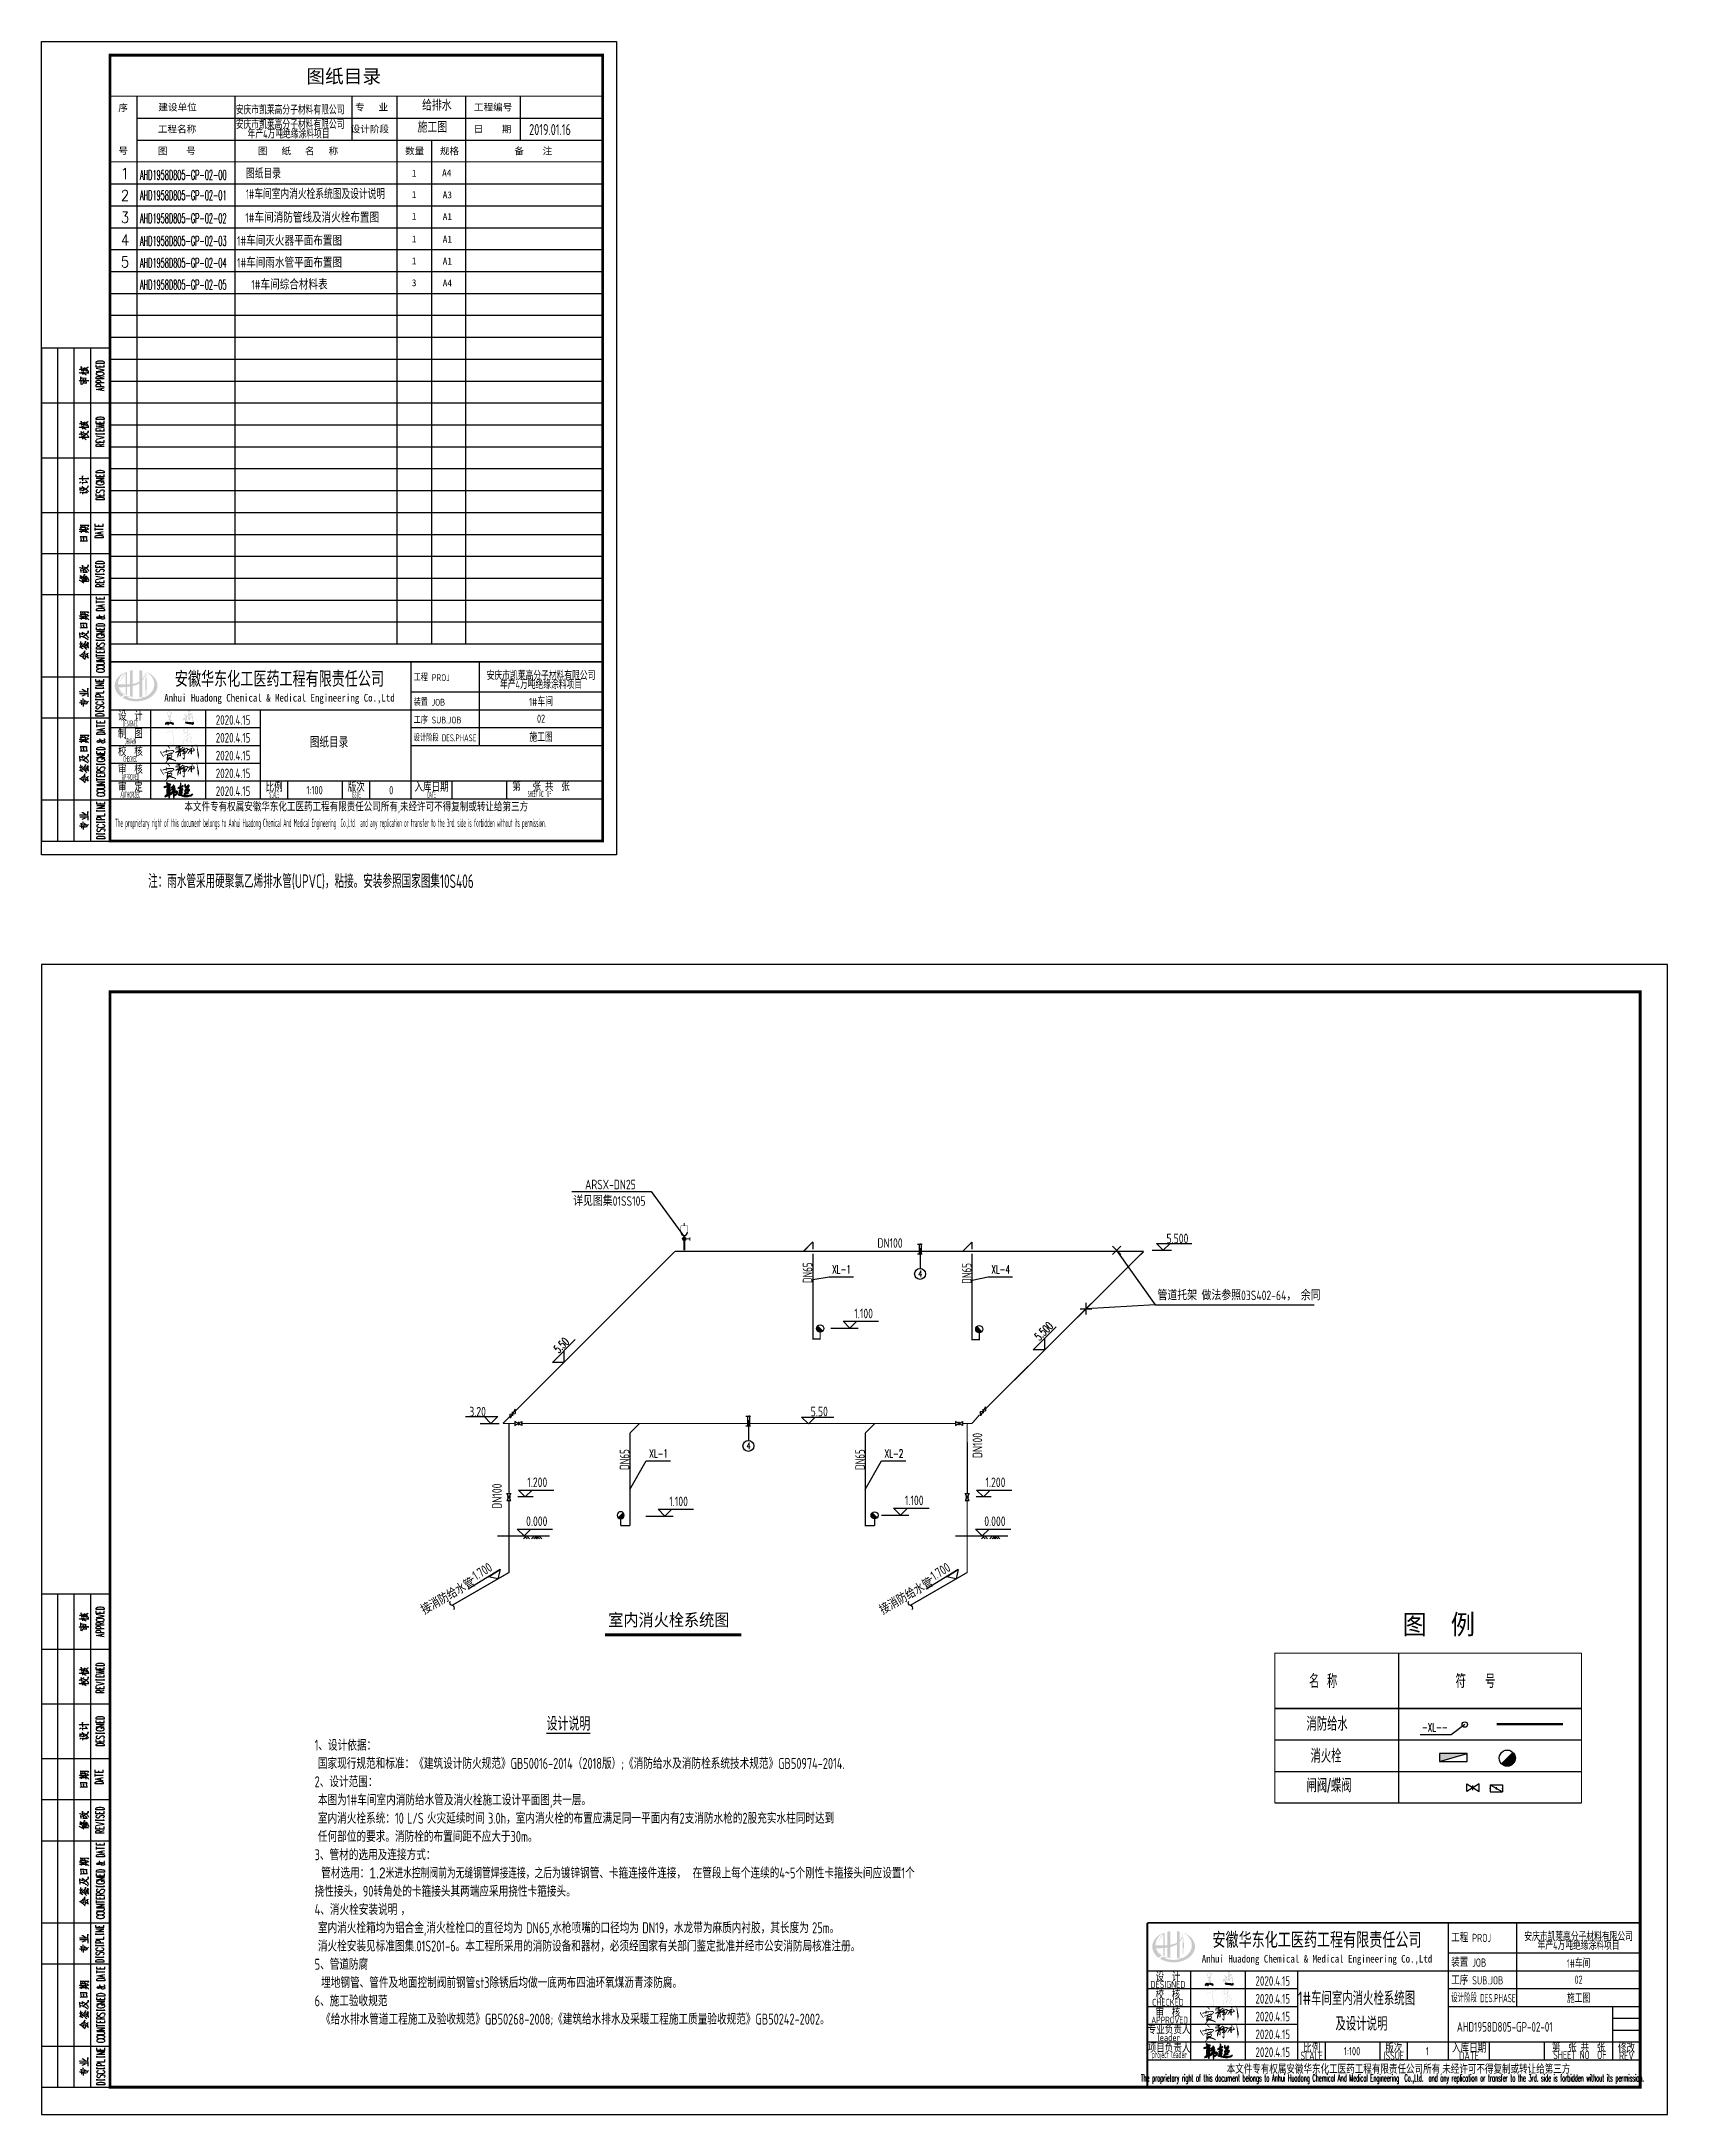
# Model space of a CAD drawing. Extents: x 4579863 to 4663963, y -547270 to -273670.
# Drawn here: x 4579863 to 4639263, y -349375 to -273670 of the extents above; entities that cross this region are included whole.
import ezdxf
from ezdxf.enums import TextEntityAlignment as Align

# ---------------------------------------------------------------- set-up
doc = ezdxf.new("R2010")
doc.units = 0
doc.header["$LTSCALE"] = 1000
doc.header["$MEASUREMENT"] = 0
doc.layers.get('0').update_dxf_attribs({"linetype": 'CONTINUOUS'})
for name, color, linetype in [('AXIS', 3, 'CONTINUOUS'), ('AXIS_TEXT', 7, 'CONTINUOUS'), ('DIM_SYMB', 3, 'CONTINUOUS'), ('DIM_消防', 3, 'CONTINUOUS'), ('EQUIP_消火栓', 7, 'CONTINUOUS'), ('EQUIP_给水', 7, 'CONTINUOUS'), ('GPSCOMMON', 7, 'CONTINUOUS'), ('GS', 3, 'CONTINUOUS'), ('HC_X_S', 7, 'CONTINUOUS'), ('HC_X_S_X', 1, 'CONTINUOUS'), ('PIPE-消防', 1, 'CONTINUOUS'), ('PIPE-给水', 3, 'CONTINUOUS'), ('TEXT', 7, 'CONTINUOUS'), ('TEXT_给水', 7, 'CONTINUOUS'), ('TWT_ELEV', 3, 'CONTINUOUS'), ('TWT_TEXT', 7, 'CONTINUOUS'), ('VALVE_喷淋', 7, 'CONTINUOUS'), ('VALVE_消防', 7, 'CONTINUOUS'), ('VPIPE-消防', 1, 'TG_X'), ('图框', 255, 'CONTINUOUS')]:
    doc.layers.add(name, color=color, linetype=linetype)
doc.styles.add('-宋体', font='', dxfattribs={"width": 0.8})
doc.styles.add('-黑体', font='simhei.ttf', dxfattribs={"width": 0.9})
doc.styles.add('_TCH_AXIS', font='COMPLEX', dxfattribs={"bigfont": 'GBCBIG'})
doc.styles.add('_TWT_DIM_ELE', font='SIMPLEX', dxfattribs={"width": 0.8, "height": 3, "bigfont": 'HZTXT'})
doc.styles.add('_TWT_PIPEDN', font='yb.shx', dxfattribs={"width": 0.8, "height": 3, "bigfont": 'HZTXT.shx'})
doc.styles.add('_TWT_SERIAL', font='COMPLEX', dxfattribs={"width": 0.8, "height": 3, "bigfont": 'HZTXT'})
doc.styles.add('AHD', font='sceie.shx', dxfattribs={"width": 0.7, "bigfont": 'sceic.shx'})
doc.styles.add('COMPLEX', font='COMPLEX')
doc.styles.add('DIM_FONT', font='SIMPLEX', dxfattribs={"width": 0.7, "bigfont": 'GBCBIG'})
doc.styles.add('ECEC_TQ', font='txt_l.shx', dxfattribs={"bigfont": 'hztxt_l.shx'})
doc.styles.add('sceie', font='SCEIE', dxfattribs={"width": 0.75, "bigfont": 'SCEIC'})
doc.styles.get("Standard").update_dxf_attribs({"font": 'GBENOR', "bigfont": 'GBCBIG'})
doc.styles.add('TG_LINETYPE', font='SIMPLEX', dxfattribs={"width": 0.8, "height": 3, "bigfont": 'HZTXT'})
doc.styles.add('TSSD_Rein', font='Tssdeng.shx', dxfattribs={"width": 0.7, "bigfont": 'hztxt.shx'})
doc.styles.add('公司标准', font='sceie.shx', dxfattribs={"width": 0.7, "height": 300, "bigfont": 'sceic.shx'})
doc.styles.add('宋体', font='', dxfattribs={"width": 0.7})
doc.styles.get('-宋体').set_extended_font_data('SimSun')
doc.styles.get('宋体').set_extended_font_data('SimSun')
doc.linetypes.add('TG_X', pattern='A,2,-0.3,["X",TG_LINETYPE,S=0.1,R=0,X=-0.23,Y=-0.15],0', length=2.3)

msp = doc.modelspace()

# ---------------------------------------------------------------- texts
at = {"color": 0}
for s, height, style, p in [('图纸目录', 500, '-宋体', (4589539.6, -275189.7)), ('建设单位', 250, '宋体', (4584134.8, -276194.7)), (' 专   业', 250, '宋体', (4591146.8, -276194.7)), ('工程编号', 250, '宋体', (4595662.8, -276194.7)), ('工程名称', 250, '宋体', (4584116.2, -276994.7)), ('设计阶段', 250, '宋体', (4591159.3, -276994.7)), ('日    期', 250, '宋体', (4595650.6, -276994.7)), ('图    号', 250, '宋体', (4584118.2, -277794.7)), ('图   纸   名   称', 250, '宋体', (4587770.7, -277794.7)), ('数量', 250, '宋体', (4593146.4, -277794.7)), ('规格', 250, '宋体', (4594417.1, -277794.7)), ('备    注', 250, '宋体', (4597139.9, -277794.7))]:
    msp.add_text(s, height=height, dxfattribs=dict(at, style=style)).set_placement(p)
at = {"color": 0, "style": '宋体'}
for s, p in [('序', (4582847.8, -276089.7)), ('号', (4582847.8, -277664.7))]:
    msp.add_text(s, height=250, dxfattribs=at).set_placement(p, align=Align.MIDDLE)
at = {"style": 'sceie'}
for s, height, width, p in [('2019.01.16', 400, 0.8, (4597675.3, -277086.1)), ('工程 PROJ', 250, 0.8, (4593459.7, -297025.6)), ('装置 JOB', 250, 0.8, (4593459.7, -297925.6)), ('设计阶段 DES.PHASE', 250, 0.7, (4593459.7, -299225.6)), ('工序 SUB.JOB', 250, 0.8, (4593459.7, -298575.6)), ('工程 PROJ', 300, 0.8, (4631359.7, -343075)), ('装置 JOB', 300, 0.8, (4631359.7, -343975)), ('工序 SUB.JOB', 300, 0.8, (4631359.7, -344625)), ('设计阶段 DES.PHASE', 300, 0.6, (4631359.7, -345275))]:
    msp.add_text(s, height=height, dxfattribs=dict(at, width=width)).set_placement(p)
for s, height, style, width, p in [('安徽华东化工医药工程有限责任公司', 500, '宋体', 0.7, (4588557.7, -296925.6)), ('Anhui Huadong Chemical & Medical Engineering Co.,Ltd', 280, '宋体', 0.85, (4588557.7, -297675.6)), ('设  计', 300, 'sceie', 0.8, (4583112.8, -298275.6)), ('制  图', 300, 'sceie', 0.8, (4583112.8, -298925.6)), ('DESIGNED', 220, 'sceie', 0.4, (4583112.8, -298575.6)), ('校  核', 300, 'sceie', 0.8, (4583112.8, -299575.6)), ('CHECKED', 220, 'sceie', 0.4, (4583112.8, -299875.6)), ('DRAWN', 220, 'sceie', 0.4, (4583112.8, -299225.6)), ('审  核', 300, 'sceie', 0.8, (4583112.8, -300225.6)), ('APPROVED', 220, 'sceie', 0.4, (4583112.8, -300525.6)), ('审  定', 300, 'sceie', 0.8, (4583112.8, -300875.6)), ('AUTHORIZED', 220, 'sceie', 0.4, (4583112.8, -301175.6)), ('比例', 300, 'sceie', 0.8, (4588362.8, -300875.6)), ('SCALE', 220, 'sceie', 0.4, (4588362.8, -301175.6)), ('版次', 300, 'sceie', 0.8, (4591362.8, -300875.6)), ('ISSUE', 220, 'sceie', 0.4, (4591362.8, -301175.6)), ('0', 300, 'sceie', 0.8, (4592639.4, -301012.6)), ('入库日期', 300, 'sceie', 0.8, (4594112.8, -300875.6)), ('DATE', 220, 'sceie', 0.4, (4594112.8, -301175.6)), ('SHEET NO  OF  ', 220, 'sceie', 0.4, (4598112.8, -301150.6)), ('The proprietary right of this document belongs to Anhui Huadong Chemical And Medical Engineering  Co.,Ltd.  and any replication or transfer to the 3rd. side is forbidden without its permission. ', 300, 'sceie', 0.4, (4590459.6, -302249.2)), ('本文件专有权属安徽华东化工医药工程有限责任公司所有,未经许可不得复制或转让给第三方', 300, 'sceie', 0.8, (4591362.8, -301625.6)), ('安徽华东化工医药工程有限责任公司', 500, '宋体', 0.7, (4626457.7, -342975)), ('Anhui Huadong Chemical & Medical Engineering Co.,Ltd', 280, '宋体', 0.85, (4626457.7, -343725)), ('设  计', 300, 'AHD', 0.8, (4621012.8, -344325)), ('设  计', 300, 'AHD', 0.8, (4621012.8, -344325)), ('DESIGNED', 250, 'AHD', 0.8, (4621012.8, -344625)), ('DESIGNED', 250, 'AHD', 0.8, (4621012.8, -344625)), ('CHECKED', 250, 'AHD', 0.8, (4621012.8, -345275)), ('CHECKED', 250, 'AHD', 0.8, (4621012.8, -345275)), ('校  核', 300, 'AHD', 0.8, (4621012.8, -344975)), ('校  核', 300, 'AHD', 0.8, (4621012.8, -344975)), ('APPROVED', 250, 'AHD', 0.75, (4621073.5, -345925)), ('审  核', 300, 'AHD', 0.8, (4621012.8, -345625)), ('审  核', 300, 'AHD', 0.8, (4621012.8, -345625)), ('专业负责人', 300, 'AHD', 0.8, (4621055.8, -346245)), ('leader', 250, 'AHD', 0.8, (4621042.8, -346565)), ('项目负责人', 300, 'AHD', 0.8, (4621052.8, -346925)), ('project leader', 250, 'AHD', 0.55, (4621062.8, -347225)), ('SCALE', 300, 'sceie', 0.7, (4626262.8, -347225)), ('比例', 300, 'sceie', 0.8, (4626262.8, -346925)), ('1:100', 300, 'sceie', 0.8, (4627738.7, -347061.9)), ('ISSUE', 300, 'sceie', 0.7, (4629262.8, -347225)), ('版次', 300, 'sceie', 0.8, (4629262.8, -346925)), ('1', 300, 'sceie', 0.8, (4630492.2, -347061.9)), ('入库日期', 300, 'sceie', 0.8, (4632012.8, -346925)), ('DATE', 300, 'sceie', 0.8, (4632012.8, -347225)), ('第  张 共  张', 300, 'sceie', 0.8, (4636012.8, -346900)), ('SHEET NO  OF  ', 300, 'sceie', 0.7, (4636194.1, -347200)), ('REV', 300, 'sceie', 0.8, (4637762.8, -347225)), ('修改', 300, 'sceie', 0.8, (4637762.8, -346925)), ('The proprietary right of this document belongs to Anhui Huadong Chemical And Medical Engineering  Co.,Ltd.  and any replication or transfer to the 3rd. side is forbidden without its permission. ', 250, 'ECEC_TQ', 0.45, (4629262.8, -348075)), ('本文件专有权属安徽华东化工医药工程有限责任公司所有,未经许可不得复制或转让给第三方', 300, 'sceie', 0.8, (4629433.9, -347723.9))]:
    msp.add_text(s, height=height, dxfattribs=dict(style=style, width=width)).set_placement(p, align=Align.MIDDLE)
at = {"color": 0, "style": 'sceie', "width": 0.8}
for s, p in [('1:100', (4589838.7, -301012.6)), ('第   张 共  张', (4598112.8, -300850.6))]:
    msp.add_text(s, height=300, dxfattribs=at).set_placement(p, align=Align.MIDDLE)
at = {"color": 7, "style": '-黑体', "width": 0.9}
msp.add_text('室内消火栓系统图 ', height=450.63, dxfattribs=at).set_placement((4600567.6, -331537.3))
at = {"style": 'sceie', "width": 0.8}
for p in [(4586862.1, -298447.1), (4586862.1, -299097.1), (4586862.1, -299747.1), (4586862.1, -300397.1), (4586862.1, -301047.1), (4624842.1, -344496.4), (4624842.1, -345146.4), (4624842.1, -345796.4), (4624842.1, -346446.4), (4624842.1, -347096.4)]:
    msp.add_attdef('2020.4.15', text='200320-02-040', height=350, dxfattribs=at).set_placement(p, align=Align.MIDDLE)
at = {"layer": 'AXIS', "style": 'TSSD_Rein', "width": 0.7}
for s, p in [('安庆市凯莱高分子材料有限公司', (4588946.4, -276142.1)), ('安庆市凯莱高分子材料有限公司', (4588946.4, -276675.4)), ('年产4万吨绝缘涂料项目', (4588891.1, -277015.2)), ('安庆市凯莱高分子材料有限公司', (4598112.8, -296798.1)), ('年产4万吨绝缘涂料项目', (4598112.8, -297121.1)), ('1#车间', (4598112.8, -297750.6)), ('02', (4598112.8, -298400.6)), ('施工图', (4598112.8, -299050.6)), ('安庆市凯莱高分子材料有限公司', (4636012.8, -342847.4)), ('年产4万吨绝缘涂料项目', (4636012.8, -343170.4)), ('1#车间', (4636012.8, -343821.2)), ('02', (4636012.8, -344450)), ('施工图', (4636012.8, -345100))]:
    msp.add_text(s, height=300, dxfattribs=at).set_placement(p, align=Align.MIDDLE)
at = {"layer": 'DIM_SYMB', "color": 7, "style": 'DIM_FONT'}
for s, height, width, p in [('给排水', 400, 0.9, (4593766.8, -276194.7)), ('施工图', 400, 0.9, (4593599.3, -276994.7)), ('AHD1958D805-GP-02-00', 350, 0.5, (4583460.1, -278717.4)), ('AHD1958D805-GP-02-01', 350, 0.5, (4583460.1, -279460.8)), ('AHD1958D805-GP-02-02', 350, 0.5, (4583460.1, -280302.7)), ('AHD1958D805-GP-02-03', 350, 0.5, (4583460.1, -281128.3)), ('AHD1958D805-GP-02-04', 350, 0.5, (4583460.1, -281928.3)), ('AHD1958D805-GP-02-05', 350, 0.5, (4583460.1, -282728.3))]:
    msp.add_text(s, height=height, dxfattribs=dict(at, width=width)).set_placement(p)
at = {"layer": 'DIM_SYMB', "color": 7, "style": 'DIM_FONT', "width": 0.9}
for s, p in [('1', (4582913.7, -278494.2)), ('2', (4582913.7, -279294.2)), ('3', (4582913.7, -280094.2)), ('4', (4582913.7, -280919.7)), ('5', (4582913.7, -281719.7))]:
    msp.add_text(s, height=400, dxfattribs=at).set_placement(p, align=Align.MIDDLE)
at = {"layer": 'DIM_消防', "color": 7, "style": '_TWT_SERIAL', "width": 0.64}
for s, p in [('XL-1', (4608748.9, -318658.3)), ('XL-4', (4614561.5, -318658.3)), ('XL-1', (4602065.8, -325384.7)), ('XL-2', (4610664.1, -325385.5)), ('-XL--', (4630289.2, -335385.1))]:
    msp.add_text(s, height=300, dxfattribs=at).set_placement(p)
at = {"layer": 'GPSCOMMON', "color": 255, "style": '-宋体', "width": 0.9}
msp.add_text('图  例', height=720, dxfattribs=at).set_placement((4629580.1, -331836.8))
at = {"layer": 'PIPE-消防', "style": 'sceie', "width": 0.86}
for s, p in [('ARSX-DN25', (4599720.1, -315588.1)), ('详见图集01SS105', (4599284.7, -316190)), ('DN100', (4610399.4, -317723.8)), ('5.500', (4620958.7, -317555.9, 0)), ('管道托架 做法参照03S402-64， 余同', (4620631.1, -319635.2, -1392.5)), ('1.100', (4609554.4, -320296.6)), ('3.20', (4595491.9, -323881.9, 0)), ('5.50', (4607963.5, -323875.5)), ('1.200', (4597610.1, -326460.4)), ('1.200', (4614347.3, -326460.9)), ('1.100', (4602795.3, -327158)), ('1.100', (4611401.5, -327122.6)), ('0.000', (4597566.4, -327882.8)), ('0.000', (4614303.7, -327883.3))]:
    msp.add_text(s, height=350, dxfattribs=at).set_placement(p)
at = {"layer": 'PIPE-消防', "style": 'sceie'}
for s, rotation, width, p in [('DN65', 90, 0.8, (4608022.6, -319013.1)), ('DN65', 90, 0.8, (4613835.2, -319036.8)), ('DN100', 90, 0.86, (4614228.6, -325403.8)), ('DN65', 90, 0.8, (4601338.8, -325834.8)), ('DN65', 90, 0.8, (4609937.2, -325835.6)), ('DN100', 90, 0.86, (4596677.8, -327253.4)), ('-1.700', 31.814879, 0.86, (4595593.9, -329975.2)), ('-1.700', 31.814879, 0.86, (4612331.1, -329975.7)), ('接消防给水管', 30, 0.86, (4593857.3, -331136.2)), ('接消防给水管', 30, 0.86, (4610604, -331138.2))]:
    msp.add_text(s, height=350, rotation=rotation, dxfattribs=dict(at, width=width)).set_placement(p)
at = {"layer": 'PIPE-消防', "insert": (4589841.5, -334853.4), "char_height": 500, "attachment_point": 1, "style": '_TWT_PIPEDN'}
msp.add_mtext('                                                         {\\L设计说明}\\P{\\Fgbenor,gbcbig|c134;\\H0.8x;1\\Fyb,hztxt|c134;、设计依据：\\P 国家现行规范和标准：《建筑设计防火规范》\\Fgbenor,gbcbig|c134;GB50016-2014\\Fyb,hztxt|c134;（\\Fgbenor,gbcbig|c134;2018\\Fyb,hztxt|c134;版）\\Fgbenor,gbcbig|c134;;\\Fyb,hztxt|c134;《消防给水及消防栓系统技术规范》\\Fgbenor,gbcbig|c134;GB50974-2014.\\Fyb,hztxt|c134;\\P\\Fgbenor,gbcbig|c134;2\\Fyb,hztxt|c134;、设计范围：\\P 本图为\\Fgbenor,gbcbig|c134;1#\\Fyb,hztxt|c134;车间室内消防给水管及消火栓施工设计平面图\\Fgbenor,gbcbig|c134;,\\Fyb,hztxt|c134;共一层。\\P 室内消火栓系统：\\Fgbenor,gbcbig|c134;10\\Fyb,hztxt|c134; \\Fgbenor,gbcbig|c134;L/S\\Fyb,hztxt|c134; 火灾延续时间 \\Fgbenor,gbcbig|c134;3.0h\\Fyb,hztxt|c134;，室内消火栓的布置应满足同一平面内有\\Fgbenor,gbcbig|c134;2\\Fyb,hztxt|c134;支消防水枪的\\Fgbenor,gbcbig|c134;2\\Fyb,hztxt|c134;股充实水柱同时达到\\P 任何部位的要求。消防栓的布置间距不应大于\\Fgbenor,gbcbig|c134;30m\\Fyb,hztxt|c134;。\\P\\Fgbenor,gbcbig|c134;3\\Fyb,hztxt|c134;、管材的选用及连接方式：\\P  管材选用：\\Fxytxt|c134;1.2\\Fgbenor,gbcbig|c134;米进水控制阀前为无缝钢管焊接连接，之后为\\Fyb,hztxt|c134;镀锌钢管、卡箍连接件连接，  在管段上每个连续的\\Fgbenor,gbcbig|c134;4~5\\Fyb,hztxt|c134;个刚性卡箍接头间应设置\\Fgbenor,gbcbig|c134;1\\Fyb,hztxt|c134;个\\P挠性接头，\\Fgbenor,gbcbig|c134;90\\Fyb,hztxt|c134;转角处的卡箍接头其两端应采用挠性卡箍接头。\\P\\Fgbenor,gbcbig|c134;4\\Fyb,hztxt|c134;、消火栓安装说明 ，\\P 室内消火栓箱均为铝合金\\Fgbenor,gbcbig|c134;,\\Fyb,hztxt|c134;消火栓栓口的直径均为 \\Fgbenor,gbcbig|c134;DN65,\\Fyb,hztxt|c134;水枪喷嘴的口径均为 \\Fgbenor,gbcbig|c134;DN19\\Fyb,hztxt|c134;，水龙带为麻质内衬胶，其长度为 \\Fgbenor,gbcbig|c134;25m\\Fyb,hztxt|c134;。\\P 消火栓安装见标准图集\\Fgbenor,gbcbig|c134;.01S201-6\\Fyb,hztxt|c134;。本工程所采用的消防设备和器材，必须经国家有关部门鉴定批准并经市公安消防局核准注册。\\P\\Fgbenor,gbcbig|c134;5\\Fyb,hztxt|c134;、管道防腐\\P  埋地钢管、管件及地面控制阀前钢管\\Fgbenor,gbcbig|c134;st3\\Fyb,hztxt|c134;除锈后均做一底两布四油环氧煤沥青漆防腐。\\P\\Fgbenor,gbcbig|c134;6\\Fyb,hztxt|c134;、施工验收规范\\P  《给水排水管道工程施工及验收规范》\\Fgbenor,gbcbig|c134;GB50268-2008;\\Fyb,hztxt|c134;《建筑给水排水及采暖工程施工质量验收规范》\\Fgbenor,gbcbig|c134;GB50242-2002\\Fyb,hztxt|c134;。}', dxfattribs=at)
at = {"layer": 'TEXT', "color": 0, "style": 'sceie'}
for s, width, p in [('图纸目录', 0.7, (4587336.7, -278673.9)), ('1#车间室内消火栓系统图及设计说明', 0.7, (4587336.7, -279421)), ('1#车间消防管线及消火栓布置图', 0.8, (4587312.3, -280281.7))]:
    msp.add_text(s, height=350, dxfattribs=dict(at, width=width)).set_placement(p)
at = {"layer": 'TEXT', "color": 7, "style": '宋体'}
for s, p in [('1', (4593391.9, -278610.2)), ('A4', (4594499.1, -278593)), ('1', (4593391.9, -279385.6)), ('A3', (4594521.2, -279395.2)), ('1', (4593391.9, -280181.3)), ('A1', (4594521.2, -280190.9)), ('1', (4593391.9, -281006.8)), ('A1', (4594521.2, -281016.4)), ('1', (4593391.9, -281806.8)), ('A1', (4594521.2, -281816.4)), ('3', (4593391.9, -282606.8)), ('A4', (4594521.2, -282616.4))]:
    msp.add_text(s, height=250, dxfattribs=at).set_placement(p)
at = {"layer": 'TEXT', "color": 0, "style": 'sceie', "width": 0.8}
for s, height, p in [('1#车间灭火器平面布置图', 350, (4588925, -280920.5)), ('1#车间雨水管平面布置图', 350, (4588925, -281720.5)), ('1#车间综合材料表', 350, (4588925, -282520.5)), ('图纸目录', 400, (4590366.2, -299238.1))]:
    msp.add_text(s, height=height, dxfattribs=at).set_placement(p, align=Align.MIDDLE)
at = {"layer": 'TEXT_给水', "color": 4, "style": 'sceie', "width": 0.8}
for s, height, p in [('1#车间室内消火栓系统图', 500, (4625762.8, -345381.5)), ('及设计说明', 500, (4627130.8, -346310.3)), ('AHD1958D805-GP-02-01', 350, (4631569.2, -346348.7))]:
    msp.add_text(s, height=height, dxfattribs=at).set_placement(p)
at = {"layer": 'TWT_ELEV', "color": 7, "style": '_TWT_DIM_ELE', "width": 0.64}
for s, p in [('5.500', (4616317.9, -321136.2)), ('5.50', (4598758.1, -321592.2))]:
    msp.add_text(s, height=300, rotation=45, dxfattribs=at).set_placement(p)
at = {"layer": 'TWT_TEXT', "color": 7, "style": '公司标准', "width": 0.7}
msp.add_text('注：雨水管采用硬聚氯乙烯排水管(UPVC)，粘接。安装参照国家图集10S406', height=500, dxfattribs=at).set_placement((4583760.5, -304586))
at = {"layer": 'TWT_TEXT', "color": 31, "style": '_TWT_PIPEDN', "width": 0.752941}
for s, p in [('名  称', (4626165.4, -333803)), ('符     号', (4631520.1, -333798.4)), ('消防给水', (4626073.1, -335361.7)), ('消火栓', (4626222.6, -336530.6)), ('闸阀/蝶阀', (4626075.2, -337610.4))]:
    msp.add_text(s, height=500, dxfattribs=at).set_placement(p)

# ---------------------------------------------------------------- blocks, each defined once
blk = doc.blocks.new('A$C04D97144')
for p, q in [((6, 0), (6, 180)), ((12, 0), (12, 180)), ((18, 0), (18, 180)), ((0, 160), (25, 160)), ((0, 140), (25, 140)), ((0, 120), (25, 120)), ((0, 105), (25, 105)), ((0, 90), (25, 90)), ((0, 60), (25, 60)), ((0, 45), (25, 45)), ((0, 15), (25, 15))]:
    blk.add_line(p, q)
blk.add_lwpolyline([(0, 180), (0, 0), (25, 0), (25, 180)], close=True)
for points in [[(22.97, 174.41), (20.03, 174.41), (20.03, 174.9), (20.17, 175.1), (20.47, 175.24), (20.72, 175.32), (21.18, 175.38), (21.87, 175.38), (22.28, 175.32), (22.58, 175.24), (22.83, 175.1), (22.97, 174.9), (22.97, 174.41), (22.97, 174.41)], [(13.78, 167.95), (14.06, 168.13), (14.27, 168.19)], [(13.81, 170.94), (13.95, 171.05), (13.92, 171.02), (17.27, 171.02), (17, 170.98), (16.72, 171.02)], [(13.86, 172.15), (14.14, 172.35), (14.27, 172.38), (14.34, 172.35)], [(14.27, 166.93), (14.52, 166.93), (14.71, 166.88), (14.91, 166.82), (15.05, 166.76)], [(14.56, 166.93), (14.41, 169.49), (14.31, 169.43), (14.77, 169.08)], [(14.77, 171.68), (14.55, 173.26), (14.52, 173.14), (14.6, 172.92)], [(14.66, 168.06), (14.71, 168.13), (17.28, 168.09), (17.03, 168.05), (16.72, 168.09)], [(14.74, 172.24), (14.91, 172.21), (15.58, 171.72), (15.62, 171.68), (15.41, 172.54)], [(14.8, 171.44), (14.97, 170.34)], [(16.18, 168.75), (16.32, 168.86), (14.97, 169.04), (15.08, 169.08), (15.27, 167.31)], [(14.99, 171.05), (15.44, 170.8), (15.79, 170.59), (16.04, 170.42), (16.29, 170.2)], [(15.02, 167.18), (15.27, 167.25), (16.53, 167.36), (16.29, 167.32), (16.18, 168.75), (16.15, 168.58), (16.21, 168.27)], [(15.05, 172.71), (15.19, 172.68), (15.62, 172.35), (15.65, 172.32), (15.93, 172.07), (16.21, 171.79), (16.46, 171.47)], [(15.19, 171.05), (15.54, 171.41)], [(15.62, 172.92), (15.82, 172.82), (16.28, 172.49), (16.56, 172.15), (16.86, 171.79), (17.09, 171.47), (17.27, 171.22)], [(15.73, 167.59), (15.62, 168.61)], [(16.39, 172.38), (16.86, 172.95), (17.09, 173.06), (16.81, 172.89)], [(22.97, 173), (20.03, 173), (20.03, 173.91)], [(20.03, 171.46), (22.97, 172.02), (20.03, 172.59)], [(20.03, 170.48), (20.17, 170.34), (20.47, 170.2), (20.72, 170.14), (21.18, 170.06), (21.87, 170.06), (22.28, 170.14), (22.58, 170.2), (22.83, 170.34), (22.97, 170.48), (22.97, 170.77), (22.83, 170.91), (22.58, 171.05), (22.28, 171.11), (21.87, 171.19), (21.18, 171.19), (20.72, 171.11), (20.47, 171.05), (20.17, 170.91), (20.03, 170.77), (20.03, 170.48), (20.03, 170.48)], [(22.97, 168.74), (20.03, 168.74), (20.03, 169.37), (20.17, 169.57), (20.33, 169.65), (20.58, 169.71), (20.88, 169.71), (21.18, 169.65), (21.27, 169.57), (21.43, 169.37), (21.43, 168.74)], [(22.97, 167.34), (20.03, 167.34), (20.03, 167.97), (20.17, 168.17), (20.33, 168.24), (20.58, 168.31), (21.02, 168.31), (21.27, 168.24), (21.43, 168.17), (21.57, 167.97), (21.57, 167.34)], [(22.97, 165.93), (20.03, 165.93), (20.03, 166.57), (20.17, 166.77), (20.33, 166.84), (20.58, 166.92), (21.02, 166.92), (21.27, 166.84), (21.43, 166.77), (21.57, 166.57), (21.57, 165.93)], [(21.43, 173), (21.43, 173.56)], [(21.43, 169.23), (22.97, 169.71)], [(22.97, 173), (22.97, 173.91)], [(22.97, 164.39), (20.03, 164.95), (22.97, 165.52)], [(21.98, 164.61), (21.98, 165.3)], [(13.86, 152.26), (14.14, 152.46), (14.27, 152.49), (14.34, 152.46)], [(14.77, 151.79), (14.55, 153.37), (14.52, 153.26), (14.6, 153.03)], [(14.74, 152.35), (14.91, 152.32), (15.58, 151.84), (15.62, 151.79), (15.41, 152.67)], [(14.8, 151.55), (14.97, 150.45)], [(15.05, 152.82), (15.19, 152.81), (15.62, 152.46), (15.65, 152.43), (15.93, 152.18), (16.21, 151.9), (16.46, 151.58)], [(15.19, 151.16), (15.54, 151.52)], [(15.62, 153.03), (15.82, 152.95), (16.28, 152.6), (16.56, 152.26), (16.86, 151.9), (17.09, 151.58), (17.27, 151.33)], [(16.39, 152.49), (16.86, 153.06), (17.09, 153.17), (16.81, 153)], [(22.97, 153.91), (20.03, 153.91), (20.03, 154.4), (20.17, 154.6), (20.47, 154.74), (20.72, 154.82), (21.18, 154.88), (21.87, 154.88), (22.28, 154.82), (22.58, 154.74), (22.83, 154.6), (22.97, 154.4), (22.97, 153.91), (22.97, 153.91)], [(22.97, 152.51), (20.03, 152.51), (20.03, 153.42)], [(20.03, 150.83), (22.97, 151.18), (20.03, 151.52), (22.97, 151.88), (20.03, 152.23)], [(21.43, 152.51), (21.43, 153.06)], [(22.97, 152.51), (22.97, 153.42)], [(13.81, 151.05), (13.95, 151.16), (13.92, 151.13), (17.27, 151.13), (17, 151.1), (16.72, 151.13)], [(13.81, 148.52), (14.06, 148.69), (14.23, 148.76), (14.41, 148.76)], [(13.81, 147.36), (13.98, 147.5), (13.92, 147.45), (17.27, 147.45), (17.06, 147.39), (16.78, 147.45)], [(14.71, 148.1), (14.52, 149.54), (14.49, 149.43), (14.55, 149.29)], [(14.74, 147.84), (14.94, 146.76)], [(14.91, 149.01), (15.22, 149.35), (15.36, 149.43), (15.54, 149.54)], [(14.91, 148.47), (15.13, 148.44), (15.54, 148.16), (15.82, 147.95), (15.93, 147.84)], [(14.94, 147.45), (15.33, 147.28), (15.68, 147.08), (15.99, 146.89), (16.28, 146.65)], [(14.99, 151.16), (15.44, 150.91), (15.79, 150.7), (16.04, 150.53), (16.29, 150.31)], [(15.08, 147.47), (15.44, 147.88)], [(15.33, 148.98), (15.57, 149.01), (15.96, 148.83), (16.28, 148.66), (16.53, 148.47), (16.72, 148.3), (16.92, 148.13), (17.09, 147.92), (17.27, 147.67)], [(15.73, 148.21), (15.79, 148.3), (17.09, 149.29), (17.12, 149.82), (17.03, 149.32), (16.92, 149.18)], [(22.97, 149.7), (20.03, 149.7), (20.03, 150.61)], [(20.03, 148.52), (20.03, 148.98), (20.03, 148.71), (22.89, 148.71), (22.89, 148.52), (22.89, 148.98)], [(20.03, 146.76), (22.97, 147.33), (20.03, 147.89)], [(22.97, 145.5), (20.03, 145.5), (20.03, 146.42)], [(22.97, 144.03), (20.03, 144.03), (20.03, 144.67), (20.17, 144.88), (20.33, 144.94), (20.58, 145.02), (20.88, 145.02), (21.18, 144.94), (21.27, 144.88), (21.43, 144.67), (21.43, 144.03)], [(21.43, 149.7), (21.43, 150.26)], [(21.43, 145.5), (21.43, 146.07)], [(21.43, 144.53), (22.97, 145.02)], [(22.97, 149.7), (22.97, 150.61)], [(22.97, 145.5), (22.97, 146.42)], [(13.78, 132.37), (13.98, 132.39), (17.28, 132.39), (17.06, 132.37), (16.78, 132.39)], [(13.86, 130.75), (14.14, 130.97), (14.28, 131.08), (14.45, 131.15)], [(14.14, 128.29), (14.09, 129.06), (14, 128.99), (14.23, 128.9), (14.42, 128.9), (14.6, 128.9), (14.8, 128.9), (14.88, 128.93), (14.97, 128.99), (14.99, 129.1), (15.02, 129.24), (15.02, 129.45), (14.99, 129.56), (14.94, 129.64)], [(15.13, 131.49), (14.99, 133.33), (14.97, 133.22), (15.02, 132.98)], [(15.13, 130.33), (15.02, 131.11), (14.97, 131.07), (16.72, 131), (16.84, 130.89), (16.04, 131.66)], [(15.51, 128.11), (15.36, 129.21), (15.27, 129.13), (15.51, 129.02), (15.79, 128.88), (16.01, 128.74), (16.21, 128.6), (16.46, 128.37), (16.7, 128.11), (16.89, 127.86), (17.03, 127.66), (17.12, 127.49)], [(15.76, 128.08), (15.76, 128.15), (17, 129.2), (17.03, 129.73), (16.95, 129.2), (16.84, 129.06)], [(22.97, 134.41), (20.03, 134.41), (20.03, 134.9), (20.17, 135.1), (20.47, 135.25), (20.72, 135.31), (21.18, 135.39), (21.87, 135.39), (22.28, 135.31), (22.58, 135.25), (22.83, 135.1), (22.97, 134.9), (22.97, 134.41), (22.97, 134.41)], [(22.97, 133), (20.03, 133), (20.03, 133.91)], [(22.97, 131.46), (20.03, 131.46), (22.97, 132.45), (20.03, 132.45)], [(20.72, 131.19), (20.47, 131.11), (20.17, 130.97), (20.03, 130.83), (20.03, 130.55), (20.17, 130.42), (20.47, 130.28), (20.72, 130.2), (21.18, 130.14), (21.87, 130.14), (22.28, 130.2), (22.58, 130.28), (22.83, 130.42), (22.97, 130.55), (22.97, 130.83), (22.83, 130.97), (22.58, 131.11), (22.28, 131.19), (21.87, 131.19), (21.87, 130.83)], [(20.03, 129.02), (20.03, 129.48), (20.03, 129.21), (22.89, 129.21), (22.89, 129.02), (22.89, 129.48)], [(21.43, 133), (21.43, 133.56)], [(22.97, 133), (22.97, 133.91)], [(13.92, 128.22), (14.17, 128.26), (14.45, 128.26), (14.71, 128.19), (14.97, 128.11), (15.13, 128), (15.27, 127.89), (15.41, 127.75)], [(13.98, 127.12), (14.38, 127.45), (14.55, 127.52)], [(15.16, 126.7), (15.05, 127.45), (14.94, 127.34), (15.16, 127.31), (16.67, 127.3), (16.78, 127.16), (16.18, 127.75)], [(20.47, 128.24), (20.17, 128.1), (20.03, 127.89), (20.03, 127.61), (20.17, 127.41), (20.47, 127.27), (20.72, 127.27), (21.02, 127.33), (21.18, 127.41), (21.27, 127.55), (21.57, 127.97), (21.73, 128.1), (21.87, 128.18), (22.12, 128.24), (22.58, 128.24), (22.83, 128.1), (22.97, 127.89), (22.97, 127.61), (22.83, 127.41), (22.58, 127.27)], [(22.97, 126.01), (20.03, 126.01), (20.03, 126.92)], [(22.97, 124.61), (20.03, 124.61), (20.03, 125.1), (20.17, 125.3), (20.47, 125.44), (20.72, 125.52), (21.18, 125.58), (21.87, 125.58), (22.28, 125.52), (22.58, 125.44), (22.83, 125.3), (22.97, 125.1), (22.97, 124.61), (22.97, 124.61)], [(21.43, 126.01), (21.43, 126.56)], [(22.97, 126.01), (22.97, 126.92)], [(13.75, 113.87), (13.92, 113.91), (16.13, 113.83)], [(14.14, 114.51), (14.45, 114.6), (15.08, 114.6), (15.76, 114.57), (16.18, 114.51), (16.64, 114.37), (16.92, 114.2), (17.34, 113.88)], [(14.49, 114.6), (14.34, 115.45), (14.27, 115.36), (15.13, 115.36), (15.19, 115.36), (16.46, 115.39), (16.95, 115.36), (17.23, 115.33), (17.31, 115.31), (16.95, 114.89), (17.2, 115.28)], [(14.69, 112.61), (14.52, 114.29)], [(15.16, 113.16), (15.08, 113.66)], [(15.19, 114.62), (15.11, 115.11)], [(15.65, 113.17), (15.57, 113.63)], [(15.93, 114.57), (15.93, 114.62), (15.85, 115.07)], [(16.29, 112.53), (16.07, 114.29), (16.04, 114.2), (16.13, 114.09)], [(16.39, 113.63), (16.72, 113.94), (16.86, 113.94), (16.61, 113.83)], [(22.54, 114.92), (19.59, 114.92), (19.59, 115.83)], [(19.59, 113.44), (19.59, 114.43)], [(19.59, 113.94), (22.54, 113.94)], [(21, 114.92), (21, 115.48)], [(22.54, 114.92), (22.54, 115.83)], [(13.92, 113.06), (14.09, 113.13), (16.21, 113.13)], [(14.17, 109.58), (14.45, 109.64), (15.08, 109.67), (15.73, 109.69), (15.82, 109.69), (16.28, 109.69), (16.86, 109.69), (16.67, 109.69), (16.5, 110.8), (16.7, 111.02), (16.43, 111.08), (16.1, 111.08), (15.44, 111.12), (14.77, 111.13), (14.2, 111.13), (14.28, 111.16), (14.49, 109.67)], [(15.51, 109.69), (15.33, 110.8), (15.3, 110.69), (15.41, 110.42)], [(16.46, 113.17), (16.61, 113.16), (16.89, 112.92), (17.09, 112.72), (17.23, 112.53)], [(22.54, 111.9), (19.59, 112.47), (22.54, 113.03)], [(22.54, 110.72), (19.59, 110.72), (19.59, 111.21), (19.75, 111.41), (20.05, 111.56), (20.3, 111.63), (20.75, 111.7), (21.44, 111.7), (21.85, 111.63), (22.15, 111.56), (22.4, 111.41), (22.54, 111.21), (22.54, 110.72), (22.54, 110.72)], [(21.55, 112.12), (21.55, 112.81)], [(13.84, 99.93), (14.17, 99.88), (14.63, 99.71), (15.11, 99.49), (15.41, 99.32), (15.65, 99.21), (15.85, 99.08)], [(14.49, 98.06), (14.34, 99.21), (14.27, 99.08), (15.25, 98.94), (15.25, 99.08), (15.36, 98.23), (15.11, 98.19), (15.41, 98.23), (16.7, 98.2)], [(15.16, 99.49), (14.99, 100.76), (14.97, 100.62), (15.02, 100.39)], [(15.11, 100.2), (15.27, 100.2), (15.73, 100.07), (15.99, 99.96), (16.21, 99.85), (16.42, 99.71), (16.61, 99.54), (16.81, 99.35), (16.95, 99.11), (17.09, 98.89), (17.14, 98.72), (17.2, 98.55)], [(15.54, 99.35), (15.57, 99.43), (17.09, 100.31), (17.12, 100.84), (17.03, 100.34), (16.86, 100.2)], [(16.81, 98.12), (16.04, 99)], [(22.86, 101.27), (19.92, 101.27), (19.92, 101.75), (20.06, 101.97), (20.36, 102.11), (20.61, 102.18), (21.07, 102.24), (21.76, 102.24), (22.17, 102.18), (22.47, 102.11), (22.72, 101.97), (22.86, 101.75), (22.86, 101.27), (22.86, 101.27)], [(22.86, 99.87), (19.92, 99.87), (19.92, 100.78)], [(20.36, 99.3), (20.06, 99.16), (19.92, 98.96), (19.92, 98.67), (20.06, 98.47), (20.36, 98.33), (20.61, 98.33), (20.91, 98.39), (21.07, 98.47), (21.16, 98.61), (21.46, 99.02), (21.62, 99.16), (21.76, 99.24), (22.01, 99.3), (22.47, 99.3), (22.72, 99.16), (22.86, 98.96), (22.86, 98.67), (22.72, 98.47), (22.47, 98.33)], [(21.32, 99.87), (21.32, 100.43)], [(22.86, 99.87), (22.86, 100.78)], [(13.78, 95.27), (13.95, 95.23), (14.41, 94.98), (14.45, 94.98), (14.8, 94.75), (15.08, 94.56), (15.3, 94.35), (15.51, 94.18)], [(13.84, 96.29), (14.27, 96.08), (14.6, 95.91), (14.85, 95.72), (14.91, 95.69), (15.11, 95.55)], [(14.38, 96.02), (14.41, 96.14), (14.28, 96.99), (14.23, 96.93), (14.63, 96.65), (14.97, 96.4), (15.19, 96.16), (15.4, 95.91), (15.58, 95.66), (15.71, 95.49)], [(14.66, 95.91), (14.69, 96.02), (15.71, 97.13), (15.68, 97.5), (15.68, 97.13), (15.57, 96.99)], [(14.74, 94.86), (17.23, 94.86), (17, 94.81), (16.57, 94.86)], [(14.83, 95.3), (16.46, 95.3), (16.28, 95.27), (16.13, 95.3)], [(15.41, 96.4), (15.51, 96.36), (15.54, 96.33), (15.76, 96.05), (15.96, 95.83), (16.1, 95.63)], [(15.76, 96.62), (15.87, 96.57), (15.93, 96.54), (16.21, 96.22), (16.24, 96.16), (16.39, 96), (16.53, 95.77), (16.67, 95.55)], [(16.1, 96.88), (16.29, 96.79), (16.57, 96.47), (16.81, 96.19), (16.95, 95.91), (17.12, 95.63), (17.23, 95.38), (17.28, 95.17)], [(19.92, 97.28), (19.92, 97.75), (19.92, 97.48), (22.78, 97.48), (22.78, 97.28), (22.78, 97.75)], [(19.92, 95.53), (22.86, 96.08), (19.92, 96.65)], [(22.86, 94.26), (19.92, 94.26), (19.92, 95.17)], [(22.86, 92.8), (19.92, 92.8), (19.92, 93.43), (20.06, 93.63), (20.22, 93.71), (20.47, 93.77), (20.77, 93.77), (21.07, 93.71), (21.16, 93.63), (21.32, 93.43), (21.32, 92.8)], [(21.32, 94.26), (21.32, 94.83)], [(21.32, 93.29), (22.86, 93.77)], [(22.86, 94.26), (22.86, 95.17)], [(14.49, 82.9), (14.34, 83.77), (14.27, 83.67), (15.13, 83.67), (15.19, 83.67), (16.46, 83.7), (16.95, 83.67), (17.23, 83.64), (17.31, 83.62), (16.95, 83.2), (17.2, 83.59)], [(15.19, 82.93), (15.11, 83.42)], [(15.93, 82.89), (15.93, 82.93), (15.85, 83.39)], [(23.05, 88.31), (20.09, 88.31), (20.09, 89.22)], [(20.09, 86.83), (20.09, 87.82)], [(20.09, 87.33), (23.05, 87.33)], [(23.05, 85.29), (20.09, 85.86), (23.05, 86.42)], [(23.05, 84.11), (20.09, 84.11), (20.09, 84.6), (20.25, 84.8), (20.55, 84.94), (20.8, 85.02), (21.26, 85.09), (21.95, 85.09), (22.34, 85.02), (22.65, 84.94), (22.89, 84.8), (23.05, 84.6), (23.05, 84.11), (23.05, 84.11)], [(21.49, 88.31), (21.49, 88.87)], [(22.04, 85.51), (22.04, 86.2)], [(23.05, 88.31), (23.05, 89.22)], [(13.75, 82.18), (13.92, 82.23), (16.13, 82.15)], [(14.14, 74.09), (14, 76.02), (13.89, 75.88), (14.06, 75.82), (14.6, 75.63), (15.13, 75.42), (15.08, 75.38), (15.08, 75.42), (14.97, 76.24), (14.88, 76.16), (15.19, 76.02), (15.47, 75.88), (15.68, 75.77), (15.85, 75.63), (16.13, 75.42), (16.35, 75.24), (16.57, 75), (16.72, 74.8), (16.89, 74.54), (17.06, 74.26), (17.2, 74.04)], [(13.92, 81.38), (14.09, 81.44), (16.21, 81.44)], [(14.14, 82.82), (14.45, 82.9), (15.08, 82.9), (15.76, 82.89), (16.18, 82.82), (16.64, 82.68), (16.92, 82.51), (17.34, 82.19)], [(14.17, 77.89), (14.45, 77.95), (15.08, 77.98), (15.73, 78), (15.82, 78), (16.28, 78), (16.86, 78), (16.67, 78), (16.5, 79.12), (16.7, 79.34), (16.43, 79.4), (16.1, 79.4), (15.44, 79.43), (14.77, 79.45), (14.2, 79.45), (14.28, 79.48), (14.49, 77.98)], [(14.69, 80.92), (14.52, 82.6)], [(15.16, 81.46), (15.08, 81.97)], [(15.22, 74.69), (17.12, 76.16), (17.12, 76.76), (17.06, 76.23), (17.03, 76.16), (16.81, 75.94)], [(15.51, 78), (15.33, 79.12), (15.3, 79.01), (15.41, 78.74)], [(15.65, 81.49), (15.57, 81.94)], [(16.29, 80.84), (16.07, 82.6), (16.04, 82.51), (16.13, 82.4)], [(16.39, 81.94), (16.72, 82.26), (16.86, 82.26), (16.61, 82.15)], [(16.46, 81.49), (16.61, 81.46), (16.89, 81.24), (17.09, 81.03), (17.23, 80.84)], [(21.35, 82.43), (21.26, 82.43), (21.1, 82.35), (21.1, 82.29), (21.26, 82.21), (21.49, 82.15), (22.2, 82.01), (22.65, 81.87), (22.89, 81.72), (23.05, 81.58), (23.05, 81.3), (22.89, 81.17), (22.75, 81.1), (22.5, 81.03), (22.2, 81.03), (21.95, 81.1), (21.79, 81.17), (21.26, 81.66), (21.1, 81.72), (20.8, 81.8), (20.55, 81.8), (20.25, 81.72), (20.09, 81.58), (20.25, 81.44), (20.55, 81.38), (20.8, 81.38), (21.26, 81.44), (21.65, 81.58), (22.65, 81.94), (22.89, 82.08), (23.05, 82.21), (23.05, 82.35), (22.89, 82.43), (22.75, 82.43)], [(23.05, 78.5), (20.09, 78.5), (20.09, 78.99), (20.25, 79.21), (20.55, 79.35), (20.8, 79.41), (21.26, 79.49), (21.95, 79.49), (22.34, 79.41), (22.65, 79.35), (22.89, 79.21), (23.05, 78.99), (23.05, 78.5), (23.05, 78.5)], [(23.05, 77.11), (20.09, 77.11), (20.09, 78.02)], [(23.05, 75.57), (20.09, 75.57), (23.05, 76.56), (20.09, 76.56)], [(21.49, 77.11), (21.49, 77.67)], [(23.05, 77.11), (23.05, 78.02)], [(13.92, 72), (14.06, 72.03), (14.85, 71.69)], [(13.92, 70.95), (14.12, 70.92), (14.55, 70.7), (14.88, 70.49), (15.16, 70.27)], [(14.23, 74.8), (14.38, 74.8), (14.91, 74.69), (15.22, 74.61), (15.54, 74.5), (15.87, 74.36), (16.15, 74.18), (16.5, 73.98), (16.75, 73.79), (16.98, 73.55), (17.09, 73.44)], [(14.23, 67.74), (15.76, 69.05), (15.76, 69.08), (15.79, 69.5), (15.71, 69.05), (15.57, 68.87)], [(14.49, 70.73), (14.41, 71.54)], [(14.56, 71.83), (14.42, 72.85)], [(14.52, 70.92), (14.94, 71.12)], [(14.6, 72.14), (15.05, 72.39)], [(14.85, 71.48), (14.99, 71.47), (15.51, 71.01), (15.57, 70.98), (15.82, 70.74), (16.13, 70.35), (16.28, 70.16), (16.42, 69.96)], [(15.05, 71.43), (16.13, 72.56), (16.13, 73.02), (16.1, 72.56), (15.9, 72.33)], [(15.4, 67.27), (15.4, 67.29), (15.4, 67.35), (15.27, 68.26), (15.27, 68.13), (15.33, 67.99)], [(15.76, 71.86), (15.87, 70.95)], [(16.04, 66.69), (16.07, 66.82), (15.9, 68.76), (15.87, 68.65), (15.9, 68.54)], [(16.04, 71.37), (16.46, 71.48), (16.7, 71.43), (16.39, 71.43)], [(16.07, 72.08), (16.28, 72.08), (17.06, 71.75)], [(16.13, 67.63), (16.24, 67.6), (16.78, 67.18), (17.09, 66.93), (17.12, 66.83), (16.86, 68.4), (16.39, 67.99)], [(16.28, 70.84), (16.64, 70.98), (16.81, 70.98), (16.57, 70.95)], [(16.86, 68.4), (17, 68.51), (17.17, 68.59)], [(17.14, 70.46), (17, 72.63), (17, 72.49), (17.03, 72.17)], [(20.8, 75.28), (20.55, 75.22), (20.25, 75.08), (20.09, 74.94), (20.09, 74.65), (20.25, 74.51), (20.55, 74.37), (20.8, 74.31), (21.26, 74.23), (21.95, 74.23), (22.34, 74.31), (22.65, 74.37), (22.89, 74.51), (23.05, 74.65), (23.05, 74.94), (22.89, 75.08), (22.65, 75.22), (22.34, 75.28), (21.95, 75.28), (21.95, 74.94)], [(20.55, 72.35), (20.25, 72.2), (20.09, 72), (20.09, 71.72), (20.25, 71.51), (20.55, 71.37), (20.8, 71.37), (21.1, 71.43), (21.26, 71.51), (21.35, 71.65), (21.65, 72.06), (21.79, 72.2), (21.95, 72.28), (22.2, 72.35), (22.65, 72.35), (22.89, 72.2), (23.05, 72), (23.05, 71.72), (22.89, 71.51), (22.65, 71.37)], [(23.05, 70.04), (20.09, 70.04), (20.09, 70.66), (20.25, 70.88), (20.39, 70.95), (20.64, 71.03), (20.94, 71.03), (21.26, 70.95), (21.35, 70.88), (21.49, 70.66), (21.49, 70.04)], [(23.05, 68.7), (20.09, 68.7), (20.09, 69.61)], [(20.09, 67.24), (20.09, 68.21)], [(20.11, 73.11), (20.11, 73.59), (20.11, 73.32), (22.95, 73.32), (22.95, 73.11), (22.95, 73.59)], [(21.49, 70.52), (23.05, 71.03)], [(21.49, 68.7), (21.49, 69.27)], [(23.05, 68.7), (23.05, 69.61)], [(13.89, 67.85), (14.03, 67.84), (14.49, 67.57), (14.97, 67.24), (15.27, 66.96), (15.62, 66.61), (15.93, 66.27)], [(20.09, 67.73), (23.05, 67.73)], [(23.05, 65.76), (20.09, 65.76), (23.05, 66.75), (20.09, 66.75)], [(20.09, 64.44), (22.2, 64.44), (22.65, 64.51), (22.89, 64.65), (23.05, 64.85), (23.05, 64.99), (22.89, 65.21), (22.65, 65.35), (22.2, 65.42), (20.09, 65.42)], [(20.09, 63.39), (20.25, 63.25), (20.55, 63.11), (20.8, 63.05), (21.26, 62.97), (21.95, 62.97), (22.34, 63.05), (22.65, 63.11), (22.89, 63.25), (23.05, 63.39), (23.05, 63.67), (22.89, 63.81), (22.65, 63.94), (22.34, 64.02), (21.95, 64.08), (21.26, 64.08), (20.8, 64.02), (20.55, 63.94), (20.25, 63.81), (20.09, 63.67), (20.09, 63.39), (20.09, 63.39)], [(20.8, 62.68), (20.55, 62.62), (20.25, 62.48), (20.09, 62.34), (20.09, 62.06), (20.25, 61.91), (20.55, 61.77), (20.8, 61.71), (21.26, 61.63), (21.95, 61.63), (22.34, 61.71), (22.65, 61.77), (22.89, 61.91), (23.05, 62.06), (23.05, 62.34), (22.89, 62.48), (22.65, 62.62), (22.34, 62.68)], [(13.86, 54.53), (14.09, 54.59), (17.03, 54.53)], [(14.06, 53.82), (14.31, 53.87), (17.06, 53.87)], [(14.8, 55.44), (15.16, 55.38), (15.71, 55.02), (16.28, 54.56)], [(14.91, 53.02), (15.85, 53.43), (16.15, 53.48)], [(17.12, 52.63), (16.98, 55.83), (16.95, 55.69), (17, 55.38)], [(22.81, 58.27), (19.86, 58.27), (19.86, 59.18)], [(22.81, 56.73), (19.86, 56.73), (22.81, 57.72), (19.86, 57.72)], [(19.86, 54.07), (22.81, 54.07), (22.81, 54.91)], [(22.81, 52.6), (19.86, 52.6), (19.86, 53.23), (20.01, 53.45), (20.16, 53.51), (20.41, 53.59), (20.86, 53.59), (21.11, 53.51), (21.26, 53.45), (21.41, 53.23), (21.41, 52.6)], [(19.87, 55.68), (19.87, 56.15), (19.87, 55.88), (22.72, 55.88), (22.72, 55.68), (22.72, 56.15)], [(21.26, 58.27), (21.26, 58.83)], [(22.81, 58.27), (22.81, 59.18)], [(13.84, 50.54), (14.06, 50.56), (15.11, 50.34), (16.04, 50.08), (15.99, 50.02), (15.79, 51.39), (15.71, 51.36), (16.84, 50.68)], [(14.74, 49.71), (14.55, 51.5), (14.55, 51.39), (14.6, 51.18)], [(15.36, 49.2), (15.19, 52.03), (15.16, 51.89), (15.19, 51.72)], [(16.46, 50.05), (16.7, 50.4), (16.84, 50.62), (16.98, 50.87), (17.09, 51.01), (17.23, 51.11)], [(20.56, 50.85), (20.31, 50.78), (20.01, 50.65), (19.86, 50.51), (19.86, 50.23), (20.01, 50.08), (20.31, 49.94), (20.56, 49.88), (21.02, 49.8), (21.71, 49.8), (22.1, 49.88), (22.42, 49.94), (22.65, 50.08), (22.81, 50.23), (22.81, 50.51), (22.65, 50.65), (22.42, 50.78), (22.1, 50.85)], [(20.31, 49.31), (20.01, 49.17), (19.86, 48.97), (19.86, 48.69), (20.01, 48.47), (20.31, 48.34), (20.56, 48.34), (20.86, 48.4), (21.02, 48.47), (21.11, 48.61), (21.41, 49.03), (21.55, 49.17), (21.71, 49.24), (21.96, 49.31), (22.42, 49.31), (22.65, 49.17), (22.81, 48.97), (22.81, 48.69), (22.65, 48.47), (22.42, 48.34)], [(22.81, 45.67), (19.86, 45.67), (19.86, 46.16), (20.01, 46.38), (20.31, 46.52), (20.56, 46.58), (21.02, 46.66), (21.71, 46.66), (22.1, 46.58), (22.42, 46.52), (22.65, 46.38), (22.81, 46.16), (22.81, 45.67), (22.81, 45.67)], [(19.87, 51.48), (19.87, 51.95), (19.87, 51.69), (22.72, 51.69), (22.72, 51.48), (22.72, 51.95)], [(19.87, 47.29), (19.87, 47.74), (19.87, 47.48), (22.72, 47.48), (22.72, 47.29), (22.72, 47.74)], [(14.14, 37.83), (14.45, 37.91), (15.08, 37.91), (15.76, 37.88), (16.18, 37.83), (16.64, 37.69), (16.92, 37.52), (17.34, 37.2)], [(14.49, 37.91), (14.34, 38.76), (14.27, 38.68), (15.13, 38.68), (15.19, 38.68), (16.46, 38.71), (16.95, 38.68), (17.23, 38.65), (17.31, 38.62), (16.95, 38.19), (17.2, 38.59)], [(15.19, 37.94), (15.11, 38.43)], [(15.93, 37.88), (15.93, 37.94), (15.85, 38.4)], [(23.13, 43.08), (20.19, 43.08), (20.19, 43.99)], [(20.19, 41.62), (20.19, 42.59)], [(20.19, 42.1), (23.13, 42.1)], [(23.13, 40.08), (20.19, 40.63), (23.13, 41.19)], [(23.13, 38.88), (20.19, 38.88), (20.19, 39.37), (20.33, 39.58), (20.63, 39.72), (20.88, 39.79), (21.33, 39.86), (22.03, 39.86), (22.43, 39.79), (22.73, 39.72), (22.98, 39.58), (23.13, 39.37), (23.13, 38.88), (23.13, 38.88)], [(21.59, 43.08), (21.59, 43.64)], [(22.14, 40.28), (22.14, 40.97)], [(23.13, 43.08), (23.13, 43.99)], [(13.75, 37.17), (13.92, 37.23), (16.13, 37.14)], [(14.14, 29.1), (14, 31.03), (13.89, 30.89), (14.06, 30.82), (14.6, 30.62), (15.13, 30.43), (15.08, 30.37), (15.08, 30.43), (14.97, 31.25), (14.88, 31.17), (15.19, 31.03), (15.47, 30.89), (15.68, 30.76), (15.85, 30.62), (16.13, 30.43), (16.35, 30.23), (16.57, 30.01), (16.72, 29.8), (16.89, 29.55), (17.06, 29.27), (17.2, 29.03)], [(13.92, 36.39), (14.09, 36.43), (16.21, 36.43)], [(14.17, 32.9), (14.45, 32.95), (15.08, 32.98), (15.73, 33.01), (15.82, 33.01), (16.28, 33.01), (16.86, 33.01), (16.67, 33.01), (16.5, 34.11), (16.7, 34.34), (16.43, 34.39), (16.1, 34.39), (15.44, 34.42), (14.77, 34.45), (14.2, 34.45), (14.28, 34.49), (14.49, 32.98)], [(14.69, 35.93), (14.52, 37.6)], [(15.16, 36.46), (15.08, 36.98)], [(15.22, 29.69), (17.12, 31.17), (17.12, 31.77), (17.06, 31.22), (17.03, 31.17), (16.81, 30.93)], [(15.51, 33.01), (15.33, 34.11), (15.3, 34), (15.41, 33.75)], [(15.65, 36.5), (15.57, 36.95)], [(16.29, 35.84), (16.07, 37.6), (16.04, 37.52), (16.13, 37.41)], [(16.39, 36.95), (16.72, 37.27), (16.86, 37.27), (16.61, 37.14)], [(16.46, 36.5), (16.61, 36.46), (16.89, 36.24), (17.09, 36.04), (17.23, 35.84)], [(21.43, 37.2), (21.33, 37.2), (21.18, 37.12), (21.18, 37.06), (21.33, 36.98), (21.59, 36.92), (22.28, 36.78), (22.73, 36.64), (22.98, 36.5), (23.13, 36.35), (23.13, 36.09), (22.98, 35.95), (22.83, 35.87), (22.58, 35.8), (22.28, 35.8), (22.03, 35.87), (21.88, 35.95), (21.33, 36.43), (21.18, 36.5), (20.88, 36.57), (20.63, 36.57), (20.33, 36.5), (20.19, 36.35), (20.33, 36.21), (20.63, 36.15), (20.88, 36.15), (21.33, 36.21), (21.73, 36.35), (22.73, 36.72), (22.98, 36.86), (23.13, 36.98), (23.13, 37.12), (22.98, 37.2), (22.83, 37.2)], [(23.13, 33.28), (20.19, 33.28), (20.19, 33.78), (20.33, 33.98), (20.63, 34.12), (20.88, 34.19), (21.33, 34.27), (22.03, 34.27), (22.43, 34.19), (22.73, 34.12), (22.98, 33.98), (23.13, 33.78), (23.13, 33.28), (23.13, 33.28)], [(23.13, 31.88), (20.19, 31.88), (20.19, 32.79)], [(23.13, 30.34), (20.19, 30.34), (23.13, 31.33), (20.19, 31.33)], [(21.59, 31.88), (21.59, 32.44)], [(23.13, 31.88), (23.13, 32.79)], [(13.89, 22.86), (14.03, 22.83), (14.49, 22.58), (14.97, 22.23), (15.27, 21.95), (15.62, 21.62), (15.93, 21.27)], [(13.92, 26.99), (14.06, 27.02), (14.85, 26.69)], [(13.92, 25.95), (14.12, 25.92), (14.55, 25.69), (14.88, 25.5), (15.16, 25.26)], [(14.23, 29.8), (14.38, 29.8), (14.91, 29.69), (15.22, 29.6), (15.54, 29.49), (15.87, 29.35), (16.15, 29.18), (16.5, 28.99), (16.75, 28.78), (16.98, 28.56), (17.09, 28.45)], [(14.23, 22.75), (15.76, 24.05), (15.76, 24.09), (15.79, 24.51), (15.71, 24.05), (15.57, 23.88)], [(14.49, 25.72), (14.41, 26.55)], [(14.56, 26.83), (14.42, 27.86)], [(14.52, 25.92), (14.94, 26.13)], [(14.6, 27.15), (15.05, 27.4)], [(14.85, 26.49), (14.99, 26.46), (15.51, 26), (15.57, 25.99), (15.82, 25.75), (16.13, 25.36), (16.28, 25.15), (16.42, 24.97)], [(15.05, 26.43), (16.13, 27.57), (16.13, 28.01), (16.1, 27.57), (15.9, 27.34)], [(15.4, 22.26), (15.4, 22.29), (15.4, 22.36), (15.27, 23.25), (15.27, 23.14), (15.33, 23)], [(15.76, 26.85), (15.87, 25.95)], [(16.04, 21.7), (16.07, 21.81), (15.9, 23.77), (15.87, 23.66), (15.9, 23.54)], [(16.04, 26.38), (16.46, 26.49), (16.7, 26.43), (16.39, 26.43)], [(16.07, 27.09), (16.28, 27.09), (17.06, 26.74)], [(16.13, 22.64), (16.24, 22.61), (16.78, 22.18), (17.09, 21.93), (17.12, 21.84), (16.86, 23.39), (16.39, 23)], [(16.28, 25.84), (16.64, 25.99), (16.81, 25.99), (16.57, 25.95)], [(16.86, 23.39), (17, 23.52), (17.17, 23.6)], [(17.14, 25.47), (17, 27.62), (17, 27.48), (17.03, 27.16)], [(20.88, 30.06), (20.63, 29.99), (20.33, 29.85), (20.19, 29.71), (20.19, 29.43), (20.33, 29.29), (20.63, 29.14), (20.88, 29.08), (21.33, 29.02), (22.03, 29.02), (22.43, 29.08), (22.73, 29.14), (22.98, 29.29), (23.13, 29.43), (23.13, 29.71), (22.98, 29.85), (22.73, 29.99), (22.43, 30.06), (22.03, 30.06), (22.03, 29.71)], [(20.19, 27.89), (20.19, 28.36), (20.19, 28.09), (23.05, 28.09), (23.05, 27.89), (23.05, 28.36)], [(20.63, 27.12), (20.33, 26.98), (20.19, 26.77), (20.19, 26.49), (20.33, 26.28), (20.63, 26.14), (20.88, 26.14), (21.18, 26.21), (21.33, 26.28), (21.43, 26.43), (21.73, 26.83), (21.88, 26.98), (22.03, 27.05), (22.28, 27.12), (22.73, 27.12), (22.98, 26.98), (23.13, 26.77), (23.13, 26.49), (22.98, 26.28), (22.73, 26.14)], [(23.13, 24.81), (20.19, 24.81), (20.19, 25.44), (20.33, 25.66), (20.49, 25.72), (20.74, 25.8), (21.04, 25.8), (21.33, 25.72), (21.43, 25.66), (21.59, 25.44), (21.59, 24.81)], [(23.13, 23.49), (20.19, 23.49), (20.19, 24.38)], [(20.19, 22.01), (20.19, 22.99)], [(21.59, 25.3), (23.13, 25.8)], [(21.59, 23.49), (21.59, 24.04)], [(23.13, 23.49), (23.13, 24.38)], [(20.19, 22.5), (23.13, 22.5)], [(23.13, 20.54), (20.19, 20.54), (23.13, 21.52), (20.19, 21.52)], [(20.19, 19.22), (22.28, 19.22), (22.73, 19.28), (22.98, 19.42), (23.13, 19.62), (23.13, 19.77), (22.98, 19.99), (22.73, 20.13), (22.28, 20.19), (20.19, 20.19)], [(20.19, 18.16), (20.33, 18.02), (20.63, 17.88), (20.88, 17.82), (21.33, 17.74), (22.03, 17.74), (22.43, 17.82), (22.73, 17.88), (22.98, 18.02), (23.13, 18.16), (23.13, 18.45), (22.98, 18.59), (22.73, 18.73), (22.43, 18.79), (22.03, 18.85), (21.33, 18.85), (20.88, 18.79), (20.63, 18.73), (20.33, 18.59), (20.19, 18.45), (20.19, 18.16), (20.19, 18.16)], [(20.88, 17.46), (20.63, 17.39), (20.33, 17.25), (20.19, 17.11), (20.19, 16.83), (20.33, 16.69), (20.63, 16.54), (20.88, 16.48), (21.33, 16.42), (22.03, 16.42), (22.43, 16.48), (22.73, 16.54), (22.98, 16.69), (23.13, 16.83), (23.13, 17.11), (22.98, 17.25), (22.73, 17.39), (22.43, 17.46)], [(13.86, 9.54), (14.09, 9.59), (17.03, 9.54)], [(14.06, 8.82), (14.31, 8.88), (17.06, 8.88)], [(14.8, 10.43), (15.16, 10.39), (15.71, 10.01), (16.28, 9.55)], [(14.91, 8.03), (15.85, 8.42), (16.15, 8.49)], [(17.12, 7.64), (16.98, 10.84), (16.95, 10.7), (17, 10.39)], [(23.13, 13.43), (20.19, 13.43), (20.19, 14.35)], [(23.13, 11.89), (20.19, 11.89), (23.13, 12.87), (20.19, 12.87)], [(20.19, 10.84), (20.19, 11.31), (20.19, 11.05), (23.05, 11.05), (23.05, 10.84), (23.05, 11.31)], [(20.19, 9.24), (23.13, 9.24), (23.13, 10.07)], [(23.13, 7.76), (20.19, 7.76), (20.19, 8.39), (20.33, 8.61), (20.49, 8.67), (20.74, 8.75), (21.18, 8.75), (21.43, 8.67), (21.59, 8.61), (21.73, 8.39), (21.73, 7.76)], [(21.59, 13.43), (21.59, 14)], [(23.13, 13.43), (23.13, 14.35)], [(13.84, 5.53), (14.06, 5.56), (15.11, 5.34), (16.04, 5.08), (15.99, 5.03), (15.79, 6.38), (15.71, 6.37), (16.84, 5.67)], [(14.74, 4.72), (14.55, 6.51), (14.55, 6.38), (14.6, 6.19)], [(15.36, 4.2), (15.19, 7.04), (15.16, 6.9), (15.19, 6.73)], [(16.46, 5.06), (16.7, 5.39), (16.84, 5.63), (16.98, 5.88), (17.09, 6.02), (17.23, 6.1)], [(20.19, 6.65), (20.19, 7.12), (20.19, 6.85), (23.05, 6.85), (23.05, 6.65), (23.05, 7.12)], [(20.88, 6.02), (20.63, 5.94), (20.33, 5.8), (20.19, 5.66), (20.19, 5.39), (20.33, 5.25), (20.63, 5.11), (20.88, 5.03), (21.33, 4.97), (22.03, 4.97), (22.43, 5.03), (22.73, 5.11), (22.98, 5.25), (23.13, 5.39), (23.13, 5.66), (22.98, 5.8), (22.73, 5.94), (22.43, 6.02)], [(20.63, 4.48), (20.33, 4.34), (20.19, 4.12), (20.19, 3.85), (20.33, 3.63), (20.63, 3.49), (20.88, 3.49), (21.18, 3.57), (21.33, 3.63), (21.43, 3.77), (21.73, 4.2), (21.88, 4.34), (22.03, 4.4), (22.28, 4.48), (22.73, 4.48), (22.98, 4.34), (23.13, 4.12), (23.13, 3.85), (22.98, 3.63), (22.73, 3.49)], [(20.19, 2.45), (20.19, 2.91), (20.19, 2.64), (23.05, 2.64), (23.05, 2.45), (23.05, 2.91)], [(23.13, 0.84), (20.19, 0.84), (20.19, 1.32), (20.33, 1.54), (20.63, 1.67), (20.88, 1.75), (21.33, 1.81), (22.03, 1.81), (22.43, 1.75), (22.73, 1.67), (22.98, 1.54), (23.13, 1.32), (23.13, 0.84), (23.13, 0.84)]]:
    blk.add_lwpolyline(points)
blk = doc.blocks.new('A$C1BD43FEB')
blk.add_blockref('A$C04D97144', (0, 0))
blk = doc.blocks.new('GXED01100007000C')
blk.add_blockref('A$C1BD43FEB', (-25, 0))
blk = doc.blocks.new('IGP_DSBLK')
at = {"linetype": 'Continuous', "lineweight": -2}
blk.add_hatch(color=0, dxfattribs=at).paths.add_polyline_path([(-350, 100), (350, -100), (-350, -100)])
at = {"color": 0, "linetype": 'Continuous', "lineweight": -2}
for p, q in [((-350, 100), (350, 100)), ((-350, -100), (-350, 100)), ((-350, 100), (350, -100)), ((350, 100), (350, -100)), ((350, -100), (-350, -100))]:
    blk.add_line(p, q, dxfattribs=at)
blk = doc.blocks.new('IGP_A_DS')
at = {"color": 0}
for p, q in [((-96, 40), (96, 232)), ((-94, 37), (-94, 42)), ((-93, 43), (99, 43)), ((-93, 37), (93, 37)), ((-88, 48), (104, 48)), ((-88, 33), (-88, 48)), ((-87, 32), (87, 32)), ((-83, 28), (-83, 53)), ((-82, 54), (108, 54)), ((-80, 26), (80, 26)), ((-77, 59), (112, 59)), ((-77, 24), (-77, 59)), ((-72, 21), (-72, 64)), ((-72, 21), (72, 21)), ((-71, 65), (116, 65)), ((-66, 70), (119, 70)), ((-66, 17), (-66, 70)), ((-63, 15), (63, 15)), ((-61, 75), (122, 75)), ((-61, 14), (-61, 75)), ((-56, 12), (-56, 80)), ((-55, 81), (124, 81)), ((-51, 10), (51, 10)), ((-50, 86), (127, 86)), ((-50, 10), (-50, 86)), ((-45, 8), (-45, 91)), ((-44, 92), (129, 92)), ((-39, 97), (130, 97)), ((-39, 6), (-39, 97)), ((-35, 4), (35, 4)), ((-34, 4), (-34, 102)), ((-33, 103), (132, 103)), ((-28, 108), (133, 108)), ((-28, 3), (-28, 108)), ((-23, 2), (-23, 113)), ((-22, 114), (134, 114)), ((-17, 119), (135, 119)), ((-17, 1), (-17, 119)), ((-12, 1), (-12, 124)), ((-11, 125), (136, 125)), ((-6, 0), (-6, 130)), ((-6, 130), (136, 130)), ((-1, 0), (-1, 135)), ((0, 136), (136, 136)), ((5, 0), (5, 141)), ((5, 141), (136, 141)), ((10, 0), (10, 146)), ((10, 146), (136, 146)), ((15, 1), (15, 151)), ((16, 152), (135, 152)), ((21, 2), (21, 157)), ((21, 157), (134, 157)), ((26, 3), (26, 162)), ((27, 163), (133, 163)), ((32, 4), (32, 168)), ((32, 168), (132, 168)), ((37, 5), (37, 173)), ((38, 174), (131, 174)), ((43, 7), (43, 179)), ((43, 179), (129, 179)), ((48, 9), (48, 184)), ((49, 185), (127, 185)), ((54, 11), (54, 190)), ((54, 190), (125, 190)), ((59, 14), (59, 195)), ((60, 196), (122, 196)), ((65, 16), (65, 201)), ((65, 201), (119, 201)), ((70, 19), (70, 206)), ((70, 206), (116, 206)), ((75, 23), (75, 211)), ((76, 212), (113, 212)), ((81, 27), (81, 217)), ((81, 217), (109, 217)), ((86, 31), (86, 222)), ((87, 223), (105, 223)), ((92, 36), (92, 228)), ((92, 228), (100, 228)), ((97, 41), (97, 231)), ((103, 47), (103, 225)), ((108, 54), (108, 218)), ((114, 61), (114, 211)), ((119, 70), (119, 201)), ((125, 82), (125, 190)), ((130, 96), (130, 176)), ((136, 125), (136, 147))]:
    blk.add_line(p, q, dxfattribs=at)
at = {"color": 0, "extrusion": (0, 0, -1)}
for start_param, end_param in [(-0.785401, 2.356192), (2.356192, 5.497784)]:
    blk.add_ellipse((0, 136), major_axis=(-136, 0), ratio=1, start_param=start_param, end_param=end_param, dxfattribs=at)
blk = doc.blocks.new('$VALVE$00000335')
for p, q in [((178, 53), (-178, -53)), ((-125, 0), (-178, -53)), ((-125, 0), (-72, 53)), ((-72, 53), (72, -53)), ((0, 0), (-53, -53)), ((0, 0), (53, 53)), ((125, 0), (72, -53)), ((125, 0), (178, 53))]:
    blk.add_line(p, q)
for p in [(-125, 0), (125, 0)]:
    blk.add_point(p)
blk = doc.blocks.new('$VALVE$00000296')
for points in [[(-125, 72), (-125, -72), (125, 72), (125, -72), (-125, 72)], [(0, 60), (0, -64)]]:
    blk.add_lwpolyline(points)
for p in [(-125, 0), (125, 0)]:
    blk.add_point(p)
blk = doc.blocks.new('*X133')
at = {"color": 0}
for p, q in [((1016747, -364861), (1016792, -364816)), ((1016747, -364870), (1016751, -364865)), ((1016748, -364879), (1016761, -364865)), ((1016750, -364848), (1016779, -364819)), ((1016751, -364865), (1016801, -364816)), ((1016751, -364886), (1016771, -364865)), ((1016754, -364892), (1016781, -364865)), ((1016758, -364898), (1016790, -364865)), ((1016761, -364865), (1016809, -364817)), ((1016763, -364903), (1016800, -364865)), ((1016768, -364907), (1016810, -364865)), ((1016771, -364865), (1016817, -364820)), ((1016775, -364910), (1016820, -364865)), ((1016781, -364865), (1016823, -364823)), ((1016782, -364913), (1016829, -364865)), ((1016789, -364915), (1016839, -364865)), ((1016790, -364865), (1016829, -364827)), ((1016799, -364915), (1016846, -364868)), ((1016800, -364865), (1016834, -364832)), ((1016810, -364865), (1016838, -364837)), ((1016810, -364913), (1016844, -364880)), ((1016820, -364865), (1016841, -364844)), ((1016829, -364865), (1016844, -364851)), ((1016839, -364865), (1016846, -364859))]:
    blk.add_line(p, q, dxfattribs=at)
blk = doc.blocks.new('A$C06710FEA')
at = {"layer": 'GS'}
for points, const_width in [([(6, 748), (206, 748)], 11), ([(6, 748), (6, 548)], 11), ([(106, 826), (106, 748)], 30), ([(206, 748), (206, 548)], 11), ([(106, 448), (106, 0)], 60), ([(282, 347), (106, 347)], 30), ([(282, 397), (282, 297)], 30)]:
    blk.add_lwpolyline(points, dxfattribs=dict(at, const_width=const_width))
at = {"layer": 'GS', "const_width": 11}
blk.add_lwpolyline([(6, 548, 1), (206, 548, 1)], format="xyb", dxfattribs=at)
at = {"layer": 'GS'}
blk.add_circle((106, 347), 50, dxfattribs=at)
blk.add_blockref('*X133', (-1016691, 365212), dxfattribs=at)
blk = doc.blocks.new('$VALVE$00000316')
for p, q in [((-125, 72), (125, -72)), ((-125, 72), (-125, -72)), ((-125, 72), (125, 72)), ((125, 72), (125, -72)), ((-125, -72), (125, -72))]:
    blk.add_line(p, q)
at = {"const_width": 21.1}
blk.add_lwpolyline([(-11, 0, 1), (11, 0, 1)], format="xyb", close=True, dxfattribs=at)
for p in [(-125, 0), (125, 0)]:
    blk.add_point(p)
at = {"color": 7, "flags": 9}
for tag in ['XSIZE', 'YSIZE']:
    blk.add_attdef(tag, (0, 0), '', height=0.5, dxfattribs=at)
blk = doc.blocks.new('$TwtSys$00000132')
at = {"elevation": 0}
blk.add_lwpolyline([(7, -101, -0.575183), (0, 0, 0.604745), (-11, 101, 16.924828)], format="xyb", dxfattribs=at)
blk = doc.blocks.new('$TWTSYS$00000386')
blk.add_line((-93, 93, 0), (93, -93, 0))
blk.add_circle((0, 0, 0), 131)
at = {"color": 0}
for points in [[(34, -127, 0), (-127, 34, 0), (93, -93, 0), (-93, 93, 0)], [(-34, -127, 0), (-127, -34, 0), (34, -127, 0), (-127, 34, 0)], [(-93, -93, 0), (-93, -93, 0), (-34, -127, 0), (-127, -34, 0)]]:
    blk.add_solid(points, dxfattribs=at)
at = {"flags": 9}
blk.add_attdef('A', (0, 0, 0), '', height=0.00524, dxfattribs=at)
blk = doc.blocks.new('_AXISO')
blk.add_circle((0, 0), 0.5)
at = {"layer": 'AXIS_TEXT', "style": 'COMPLEX', "width": 1.041667}
blk.add_attdef('A', text='', height=0.56, dxfattribs=at).set_placement((-0.25, -0.28), (0.25, -0.28), align=Align.FIT)
blk = doc.blocks.new('韩超')
h = blk.add_hatch(color=256)
h.dxf.hatch_style = 1
h.paths.add_polyline_path([(0.787849, 0.514197), (0.777955, 0.527898), (0.77346, 0.562754), (0.78123, 0.586063), (0.805739, 0.61125), (0.805739, 0.625142), (0.819631, 0.625142), (0.818004, 0.635027), (0.823773, 0.643681), (0.833523, 0.64598), (0.860867, 0.674873), (0.870953, 0.696725), (0.875199, 0.736279), (0.836353, 0.74757), (0.816903, 0.753127), (0.777955, 0.764063), (0.777955, 0.777955), (0.791847, 0.777955), (0.791847, 0.819631), (0.801775, 0.820971), (0.80763, 0.824875), (0.812685, 0.833523), (0.832189, 0.847055), (0.839321, 0.866071), (0.833523, 0.889091), (0.791847, 0.889091), (0.776856, 0.916298), (0.7735, 0.934755), (0.777955, 0.965498), (0.770329, 0.984025), (0.756314, 0.993368), (0.736279, 0.993282), (0.716867, 0.977277), (0.713907, 0.950644), (0.729333, 0.930768), (0.740061, 0.911103), (0.737625, 0.891618), (0.722387, 0.875199), (0.694603, 0.875199), (0.683489, 0.864086), (0.677932, 0.858529), (0.666819, 0.847415), (0.638572, 0.845181), (0.624291, 0.842325), (0.597358, 0.833523), (0.597358, 0.791847), (0.643081, 0.794876), (0.666726, 0.800787), (0.708495, 0.819631), (0.708495, 0.833523), (0.736279, 0.833523), (0.736279, 0.791847), (0.718733, 0.774249), (0.705317, 0.767541), (0.680711, 0.764063), (0.680711, 0.750171), (0.666819, 0.750171), (0.658732, 0.72359), (0.639033, 0.708815), (0.61125, 0.708495), (0.596777, 0.690733), (0.592946, 0.675409), (0.597358, 0.652926), (0.623512, 0.642026), (0.64687, 0.646697), (0.666819, 0.666819), (0.722387, 0.666819), (0.738834, 0.631134), (0.742077, 0.608437), (0.736279, 0.569574), (0.708495, 0.569574), (0.682162, 0.535076), (0.663824, 0.519794), (0.625142, 0.500114), (0.625142, 0.47233), (0.61125, 0.47233), (0.589715, 0.441777), (0.574435, 0.428025), (0.54179, 0.409816), (0.527664, 0.400538), (0.510468, 0.403404), (0.500114, 0.416762), (0.500114, 0.569574), (0.524623, 0.594762), (0.532393, 0.618071), (0.527898, 0.652926), (0.514006, 0.652926), (0.514006, 0.847415), (0.500114, 0.847415), (0.500114, 0.875199), (0.486416, 0.877514), (0.478388, 0.883536), (0.47233, 0.896037), (0.438162, 0.892345), (0.420863, 0.888021), (0.388977, 0.875199), (0.388977, 0.847415), (0.375085, 0.847415), (0.379444, 0.836821), (0.376971, 0.826928), (0.368139, 0.819631), (0.356965, 0.793593), (0.353947, 0.778504), (0.354247, 0.750171), (0.337644, 0.741703), (0.330222, 0.726858), (0.333409, 0.708495), (0.347301, 0.708495), (0.347301, 0.666819), (0.332737, 0.655189), (0.327028, 0.643772), (0.326463, 0.625142), (0.32344, 0.619715), (0.327253, 0.612088), (0.333409, 0.61125), (0.333409, 0.583466), (0.305625, 0.583466), (0.302565, 0.667178), (0.306887, 0.710398), (0.326463, 0.791847), (0.3234, 0.8474), (0.32482, 0.875797), (0.333409, 0.930768), (0.375085, 0.930768), (0.375085, 0.94466), (0.430654, 0.94466), (0.482374, 0.970498), (0.50707, 0.987931), (0.548736, 1.028012), (0.542559, 1.028676), (0.538615, 1.036564), (0.54179, 1.041904), (0.514006, 1.041904), (0.514006, 1.055796), (0.462884, 1.052445), (0.433869, 1.058893), (0.388977, 1.08358), (0.305625, 1.08358), (0.305625, 1.139148), (0.281985, 1.161307), (0.266841, 1.170393), (0.236165, 1.180825), (0.238399, 1.152578), (0.241255, 1.138297), (0.250057, 1.111364), (0.263949, 1.111364), (0.263949, 1.041904), (0.277841, 1.041904), (0.277841, 0.930768), (0.250057, 0.930768), (0.200194, 0.90821), (0.175186, 0.897095), (0.125028, 0.875199), (0.097454, 0.881715), (0.078516, 0.877928), (0.055568, 0.861307), (0.050109, 0.847376), (0.0559, 0.8329), (0.06946, 0.826577), (0.152955, 0.845407), (0.194635, 0.855133), (0.277841, 0.875199), (0.277841, 0.708495), (0.266727, 0.675154), (0.261171, 0.658483), (0.250057, 0.625142), (0.255939, 0.530696), (0.258718, 0.483462), (0.263949, 0.388977), (0.286969, 0.38318), (0.305985, 0.390311), (0.319517, 0.409816), (0.344599, 0.428141), (0.359268, 0.435475), (0.388977, 0.444546), (0.388977, 0.458438), (0.40287, 0.458438), (0.40287, 0.416762), (0.388977, 0.416762), (0.340729, 0.364454), (0.31168, 0.341215), (0.250057, 0.305625), (0.250057, 0.291733), (0.236165, 0.291733), (0.231424, 0.268639), (0.217583, 0.254798), (0.194489, 0.250057), (0.194489, 0.236165), (0.180597, 0.236165), (0.148793, 0.216524), (0.134276, 0.200394), (0.118082, 0.166705), (0.127514, 0.14947), (0.152825, 0.145854), (0.166705, 0.159759), (0.185336, 0.17447), (0.198563, 0.17943), (0.222273, 0.180597), (0.222273, 0.194489), (0.277841, 0.194489), (0.311245, 0.220472), (0.333233, 0.229896), (0.375085, 0.236165), (0.375085, 0.250057), (0.40287, 0.250057), (0.420685, 0.221738), (0.422698, 0.197582), (0.409816, 0.166705), (0.396068, 0.142401), (0.398473, 0.118345), (0.416762, 0.097244), (0.43433, 0.097627), (0.444154, 0.100901), (0.458438, 0.111136), (0.458438, 0.263949), (0.47233, 0.263949), (0.524193, 0.298154), (0.552768, 0.312442), (0.61125, 0.333409), (0.61125, 0.40287), (0.621931, 0.39652), (0.637706, 0.404407), (0.639034, 0.416762), (0.680711, 0.416762), (0.680711, 0.430654), (0.736279, 0.430654), (0.736279, 0.416762), (0.750171, 0.416762), (0.750171, 0.305625), (0.735269, 0.297653), (0.731714, 0.276323), (0.743225, 0.263949), (0.754517, 0.192544), (0.755945, 0.155413), (0.750171, 0.083352), (0.791847, 0.083352), (0.791847, 0.263949), (0.833523, 0.263949), (0.837499, 0.253205), (0.852744, 0.249394), (0.861307, 0.257003), (0.883535, 0.265338), (0.894648, 0.269506), (0.916876, 0.277841), (0.916876, 0.291733), (0.94466, 0.291733), (0.969894, 0.324902), (0.982398, 0.341574), (1.007174, 0.375085), (1.032146, 0.402761), (1.041693, 0.421855), (1.04885, 0.458438), (1.055218, 0.477023), (1.053221, 0.491001), (1.041904, 0.50706), (0.972444, 0.54179), (0.910919, 0.546316), (0.877697, 0.541786), (0.819631, 0.520952), (0.805828, 0.5112)])
h.paths.add_polyline_path([(0.791847, 0.458438), (0.805739, 0.458438), (0.82241, 0.469551), (0.847415, 0.486222), (1.000228, 0.486222), (1.003038, 0.45197), (0.997988, 0.431769), (0.97939, 0.40287), (0.948039, 0.36501), (0.929334, 0.347744), (0.889091, 0.319517), (0.889091, 0.305625), (0.805739, 0.305625), (0.805739, 0.291733), (0.791847, 0.291733)], flags=16)
h.paths.add_polyline_path([(0.750171, 0.500114), (0.736279, 0.500114), (0.725165, 0.489), (0.719608, 0.483443), (0.708495, 0.47233), (0.694603, 0.47233), (0.694603, 0.486222), (0.688447, 0.48706), (0.684633, 0.494686), (0.687657, 0.500114), (0.701182, 0.516386), (0.715167, 0.52238), (0.736279, 0.520952), (0.736943, 0.514775), (0.744831, 0.510831), (0.750171, 0.514006)], flags=16)
h.paths.add_polyline_path([(0.791847, 0.666819), (0.793521, 0.674497), (0.785633, 0.682384), (0.777955, 0.680711), (0.777955, 0.694603), (0.791847, 0.694603), (0.792194, 0.70849), (0.806202, 0.718996), (0.819631, 0.715441), (0.833192, 0.709118), (0.838982, 0.694641), (0.833523, 0.680711), (0.805739, 0.680711), (0.805739, 0.666819)], flags=16)
h.paths.add_polyline_path([(0.527898, 0.361193), (0.527898, 0.333409), (0.517217, 0.339759), (0.501443, 0.331871), (0.500114, 0.319517), (0.458438, 0.319517), (0.458438, 0.347301), (0.466116, 0.345628), (0.474003, 0.353515), (0.47233, 0.361193)], flags=16)
h.paths.add_polyline_path([(0.47233, 0.40287), (0.47233, 0.388977), (0.430654, 0.388977), (0.42898, 0.396656), (0.436867, 0.404543), (0.444546, 0.40287), (0.444546, 0.430654), (0.458438, 0.430654), (0.452088, 0.419973), (0.459976, 0.404198)], flags=16)
h.paths.add_polyline_path([(0.47233, 0.604304), (0.464836, 0.588169), (0.458643, 0.580427), (0.444546, 0.569574), (0.444546, 0.555682), (0.430654, 0.555682), (0.432327, 0.548004), (0.42444, 0.540117), (0.416762, 0.54179), (0.416762, 0.527898), (0.40287, 0.527898), (0.39467, 0.507807), (0.386422, 0.49791), (0.368139, 0.486222), (0.333409, 0.486222), (0.327612, 0.509242), (0.334743, 0.528258), (0.354247, 0.54179), (0.384775, 0.569612), (0.400056, 0.583504), (0.430654, 0.61125), (0.446814, 0.616197), (0.458647, 0.614224)], flags=16)
h.paths.add_polyline_path([(0.458438, 0.666819), (0.426908, 0.659351), (0.410404, 0.649448), (0.388977, 0.625142), (0.361193, 0.625142), (0.354844, 0.635823), (0.362731, 0.651598), (0.375085, 0.652926), (0.375085, 0.722387), (0.390598, 0.753922), (0.396359, 0.771203), (0.40287, 0.805739), (0.416762, 0.805739), (0.416762, 0.833523), (0.430654, 0.833523), (0.434629, 0.844267), (0.449874, 0.848078), (0.458438, 0.840469), (0.459102, 0.834292), (0.466989, 0.830348), (0.47233, 0.833523), (0.47233, 0.764063), (0.458438, 0.764063)], flags=16)
h.paths.add_polyline_path([(0.40287, 0.347301), (0.40287, 0.305625), (0.388977, 0.305625), (0.360889, 0.27915), (0.342496, 0.268422), (0.305625, 0.257003), (0.294367, 0.254885), (0.286778, 0.256782), (0.277841, 0.263949), (0.277841, 0.277841), (0.291733, 0.277841), (0.319459, 0.305683), (0.333352, 0.319575), (0.361193, 0.347301)], flags=16)
h.paths.add_polyline_path([(0.430654, 1.000228), (0.416762, 1.000228), (0.39813, 0.985517), (0.384903, 0.980557), (0.361193, 0.97939), (0.347067, 0.970112), (0.329871, 0.972978), (0.319517, 0.986336), (0.319517, 1.055796), (0.347301, 1.055796), (0.376072, 1.035613), (0.395527, 1.029128), (0.430654, 1.028012)], flags=16)
h = blk.add_hatch(color=256)
h.dxf.hatch_style = 1
h.paths.add_polyline_path([(1.542018, 0.208381), (1.519791, 0.219494), (1.508677, 0.225051), (1.48645, 0.236165), (1.416989, 0.236165), (1.371255, 0.264232), (1.344642, 0.274582), (1.291961, 0.284787), (1.328443, 0.335457), (1.345237, 0.362046), (1.375313, 0.416762), (1.391241, 0.446575), (1.394603, 0.466747), (1.389205, 0.500114), (1.375313, 0.500114), (1.375313, 0.514006), (1.291961, 0.514006), (1.291961, 0.527898), (1.305853, 0.527898), (1.359796, 0.576664), (1.385101, 0.603375), (1.430881, 0.659873), (1.430881, 0.722387), (1.386427, 0.71683), (1.3642, 0.714052), (1.319745, 0.708495), (1.319745, 0.694603), (1.291961, 0.694603), (1.291961, 0.833523), (1.31926, 0.838693), (1.334923, 0.85044), (1.347529, 0.875199), (1.381781, 0.872389), (1.401982, 0.877439), (1.430881, 0.896037), (1.450883, 0.906123), (1.460131, 0.922307), (1.458666, 0.94466), (1.401114, 0.937345), (1.371819, 0.928557), (1.319745, 0.902983), (1.319745, 0.889091), (1.278069, 0.889091), (1.278069, 0.958552), (1.291961, 0.958552), (1.291961, 1.139148), (1.285806, 1.138304), (1.281086, 1.140664), (1.278069, 1.146094), (1.267308, 1.150023), (1.257931, 1.147679), (1.250285, 1.139148), (1.250285, 1.000228), (1.236393, 1.000228), (1.236393, 0.861307), (1.208609, 0.861307), (1.168183, 0.824416), (1.138053, 0.811024), (1.08358, 0.805739), (1.087939, 0.795145), (1.085465, 0.785252), (1.076634, 0.777955), (1.071121, 0.771113), (1.075065, 0.759282), (1.08358, 0.757117), (1.122533, 0.76519), (1.141984, 0.769358), (1.180825, 0.777955), (1.180825, 0.791847), (1.208609, 0.791847), (1.208609, 0.805739), (1.250285, 0.805739), (1.250285, 0.708495), (1.236393, 0.708495), (1.236393, 0.652926), (1.203973, 0.631977), (1.187234, 0.622213), (1.15304, 0.604304), (1.15304, 0.548736), (1.229739, 0.588318), (1.266619, 0.612432), (1.333637, 0.666819), (1.375313, 0.666819), (1.366995, 0.654381), (1.363975, 0.646831), (1.361421, 0.632088), (1.335054, 0.599814), (1.316435, 0.58585), (1.278069, 0.569574), (1.278069, 0.555682), (1.264177, 0.555682), (1.26415, 0.539965), (1.25211, 0.527924), (1.236393, 0.527898), (1.236393, 0.514006), (1.222501, 0.514006), (1.219217, 0.502022), (1.216226, 0.496039), (1.208609, 0.486222), (1.191149, 0.488205), (1.17971, 0.484393), (1.166932, 0.47233), (1.166932, 0.430654), (1.200708, 0.424307), (1.223469, 0.429997), (1.250285, 0.451492), (1.27048, 0.461183), (1.283894, 0.46286), (1.305853, 0.458438), (1.305853, 0.47233), (1.333637, 0.47233), (1.333637, 0.458438), (1.339793, 0.4576), (1.343606, 0.449973), (1.340583, 0.444546), (1.32937, 0.406076), (1.316213, 0.38634), (1.285015, 0.361193), (1.229447, 0.305625), (1.187056, 0.302553), (1.163204, 0.307323), (1.125256, 0.326463), (1.114566, 0.33576), (1.096818, 0.332211), (1.090526, 0.319517), (1.102438, 0.292491), (1.113943, 0.279343), (1.139148, 0.263949), (1.194983, 0.265062), (1.223561, 0.262204), (1.278069, 0.250057), (1.289183, 0.238943), (1.294739, 0.233386), (1.305853, 0.222273), (1.320568, 0.231877), (1.341519, 0.224893), (1.347529, 0.208381), (1.389205, 0.208381), (1.389205, 0.194489), (1.439628, 0.1998), (1.468259, 0.195028), (1.514234, 0.173651), (1.635959, 0.161998), (1.69773, 0.160594), (1.819859, 0.166705), (1.833779, 0.185933), (1.852296, 0.192877), (1.875427, 0.187543), (1.930995, 0.198656), (1.958779, 0.204213), (2.014348, 0.215327), (2.025534, 0.209917), (2.039748, 0.217024), (2.042132, 0.229219), (2.049428, 0.23805), (2.059322, 0.240524), (2.069916, 0.236165), (2.069916, 0.250057), (2.083808, 0.250057), (2.098401, 0.26772), (2.118188, 0.272666), (2.139376, 0.263949), (2.133917, 0.27788), (2.139708, 0.292356), (2.153268, 0.298679), (2.133073, 0.308371), (2.119659, 0.310047), (2.0977, 0.305625), (2.086586, 0.294512), (2.08103, 0.288955), (2.069916, 0.277841), (2.042132, 0.277841), (2.042132, 0.263949), (1.946785, 0.245868), (1.899372, 0.234712), (1.805967, 0.208381)])
h = blk.add_hatch(color=256)
h.dxf.hatch_style = 1
h.paths.add_polyline_path([(1.831635, 0.573795), (1.812227, 0.549535), (1.792075, 0.500114), (1.762292, 0.496094), (1.744726, 0.484384), (1.729561, 0.458438), (1.700075, 0.463546), (1.684975, 0.469586), (1.6601, 0.486222), (1.637668, 0.49978), (1.627728, 0.515685), (1.62537, 0.54179), (1.603143, 0.54179), (1.592029, 0.54179), (1.569802, 0.54179), (1.586675, 0.509854), (1.593737, 0.492906), (1.604532, 0.458438), (1.621804, 0.436498), (1.61886, 0.407063), (1.597586, 0.388977), (1.597586, 0.375085), (1.55591, 0.375085), (1.536306, 0.36578), (1.526798, 0.35437), (1.52118, 0.333409), (1.537185, 0.313997), (1.563818, 0.311038), (1.583694, 0.326463), (1.614401, 0.331156), (1.630976, 0.339443), (1.653154, 0.361193), (1.667046, 0.361193), (1.708723, 0.361193), (1.720352, 0.375758), (1.731769, 0.381467), (1.750399, 0.382031), (1.77782, 0.376762), (1.791938, 0.37535), (1.819859, 0.375085), (1.821199, 0.385013), (1.825102, 0.390868), (1.833751, 0.395924), (1.815429, 0.411271), (1.805589, 0.418299), (1.785129, 0.430654), (1.829593, 0.491137), (1.853312, 0.520437), (1.903211, 0.57652), (1.923495, 0.606919), (1.927312, 0.631729), (1.917103, 0.666819), (1.904326, 0.678881), (1.892887, 0.682694), (1.875427, 0.680711), (1.875427, 0.650148), (1.875427, 0.634867), (1.875427, 0.604304)])
h = blk.add_hatch(color=256)
h.dxf.hatch_style = 1
h.paths.add_polyline_path([(1.611478, 0.625142), (1.597547, 0.630601), (1.583071, 0.624811), (1.576748, 0.61125), (1.572819, 0.60049), (1.575163, 0.591112), (1.583694, 0.583466), (1.61855, 0.578971), (1.641859, 0.586741), (1.667046, 0.61125), (1.680938, 0.61125), (1.722615, 0.61125), (1.737208, 0.628913), (1.756995, 0.63386), (1.778183, 0.625142), (1.778183, 0.639034), (1.833751, 0.639034), (1.833751, 0.655705), (1.833751, 0.66404), (1.833751, 0.680711), (1.805967, 0.680711), (1.792075, 0.680711), (1.764291, 0.680711), (1.764291, 0.666819), (1.722615, 0.666819), (1.717058, 0.655705), (1.714279, 0.650148), (1.708723, 0.639034), (1.69483, 0.639034), (1.680938, 0.639034), (1.678868, 0.661339), (1.688455, 0.678116), (1.708723, 0.687657), (1.768692, 0.728785), (1.795922, 0.757527), (1.833751, 0.819631), (1.839429, 0.846829), (1.850907, 0.862133), (1.875427, 0.875199), (1.888443, 0.91196), (1.890032, 0.934206), (1.882373, 0.972444), (1.876196, 0.973108), (1.872252, 0.980995), (1.875427, 0.986336), (1.861535, 0.986336), (1.819859, 0.986336), (1.796859, 0.959188), (1.781933, 0.947248), (1.750399, 0.930768), (1.750399, 0.916876), (1.736507, 0.916876), (1.71031, 0.882162), (1.682751, 0.868382), (1.639262, 0.868253), (1.61591, 0.897042), (1.610049, 0.922442), (1.618424, 0.958552), (1.629264, 0.984285), (1.6309, 1.000642), (1.62537, 1.028012), (1.602888, 1.032424), (1.587563, 1.028593), (1.569802, 1.01412), (1.562035, 0.958817), (1.56513, 0.927869), (1.583694, 0.875199), (1.595758, 0.853473), (1.601336, 0.842318), (1.611478, 0.819631), (1.650742, 0.818134), (1.671448, 0.821092), (1.708723, 0.833523), (1.714279, 0.844637), (1.717058, 0.850194), (1.722615, 0.861307), (1.740978, 0.85812), (1.755823, 0.865542), (1.764291, 0.882145), (1.764955, 0.888322), (1.772842, 0.892266), (1.778183, 0.889091), (1.778183, 0.902983), (1.792075, 0.902983), (1.803189, 0.919654), (1.808745, 0.927989), (1.819859, 0.94466), (1.847643, 0.94466), (1.847643, 0.916876), (1.817381, 0.887163), (1.804962, 0.866982), (1.792075, 0.826577), (1.753545, 0.774398), (1.730689, 0.750113), (1.680938, 0.708495), (1.641359, 0.690689), (1.621854, 0.667284)])
for p, q in [((0.055568, 0.861307), (0.050109, 0.847376)), ((0.050109, 0.847376), (0.0559, 0.8329)), ((0.078516, 0.877928), (0.055568, 0.861307)), ((0.0559, 0.8329), (0.06946, 0.826577)), ((0.06946, 0.826577), (0.152955, 0.845407)), ((0.097454, 0.881715), (0.078516, 0.877928)), ((0.125028, 0.875199), (0.097454, 0.881715)), ((0.134276, 0.200394), (0.118082, 0.166705)), ((0.118082, 0.166705), (0.127514, 0.14947)), ((0.175186, 0.897095), (0.125028, 0.875199)), ((0.127514, 0.14947), (0.152825, 0.145854)), ((0.148793, 0.216524), (0.134276, 0.200394)), ((0.180597, 0.236165), (0.148793, 0.216524)), ((0.152825, 0.145854), (0.166705, 0.159759)), ((0.152955, 0.845407), (0.194635, 0.855133)), ((0.166705, 0.159759), (0.185336, 0.17447)), ((0.200194, 0.90821), (0.175186, 0.897095)), ((0.194489, 0.236165), (0.180597, 0.236165)), ((0.185336, 0.17447), (0.198563, 0.17943)), ((0.217583, 0.254798), (0.194489, 0.250057)), ((0.194489, 0.250057), (0.194489, 0.236165)), ((0.194635, 0.855133), (0.277841, 0.875199)), ((0.198563, 0.17943), (0.222273, 0.180597)), ((0.250057, 0.930768), (0.200194, 0.90821)), ((0.231424, 0.268639), (0.217583, 0.254798)), ((0.222273, 0.194489), (0.277841, 0.194489)), ((0.222273, 0.194489), (0.222273, 0.180597)), ((0.236165, 0.291733), (0.231424, 0.268639)), ((0.266841, 1.170393), (0.236165, 1.180825)), ((0.236165, 1.180825), (0.238399, 1.152578)), ((0.250057, 0.291733), (0.236165, 0.291733)), ((0.238399, 1.152578), (0.241255, 1.138297)), ((0.241255, 1.138297), (0.250057, 1.111364)), ((0.263949, 1.111364), (0.250057, 1.111364)), ((0.277841, 0.930768), (0.250057, 0.930768)), ((0.261171, 0.658483), (0.250057, 0.625142)), ((0.250057, 0.625142), (0.255939, 0.530696)), ((0.31168, 0.341215), (0.250057, 0.305625)), ((0.250057, 0.305625), (0.250057, 0.291733)), ((0.255939, 0.530696), (0.258718, 0.483462)), ((0.258718, 0.483462), (0.263949, 0.388977)), ((0.266727, 0.675154), (0.261171, 0.658483)), ((0.263949, 1.111364), (0.263949, 1.041904)), ((0.263949, 1.041904), (0.277841, 1.041904)), ((0.263949, 0.388977), (0.286969, 0.38318)), ((0.277841, 0.708495), (0.266727, 0.675154)), ((0.281985, 1.161307), (0.266841, 1.170393)), ((0.277841, 1.041904), (0.277841, 0.930768)), ((0.277841, 0.875199), (0.277841, 0.708495)), ((0.291733, 0.277841), (0.277841, 0.277841)), ((0.277841, 0.277841), (0.277841, 0.263949)), ((0.277841, 0.263949), (0.286778, 0.256782)), ((0.277841, 0.194489), (0.311245, 0.220472)), ((0.305625, 1.139148), (0.281985, 1.161307)), ((0.286778, 0.256782), (0.294367, 0.254885)), ((0.286969, 0.38318), (0.305985, 0.390311)), ((0.291733, 0.277841), (0.319459, 0.305683)), ((0.294367, 0.254885), (0.305625, 0.257003)), ((0.302565, 0.667178), (0.306887, 0.710398)), ((0.305625, 0.583466), (0.302565, 0.667178)), ((0.305625, 1.08358), (0.305625, 1.139148)), ((0.388977, 1.08358), (0.305625, 1.08358)), ((0.333409, 0.583466), (0.305625, 0.583466)), ((0.342496, 0.268422), (0.305625, 0.257003)), ((0.305985, 0.390311), (0.319517, 0.409816)), ((0.306887, 0.710398), (0.326463, 0.791847)), ((0.311245, 0.220472), (0.333233, 0.229896)), ((0.340729, 0.364454), (0.31168, 0.341215)), ((0.319459, 0.305683), (0.333352, 0.319575)), ((0.319517, 0.986336), (0.319517, 1.055796)), ((0.347301, 1.055796), (0.319517, 1.055796)), ((0.319517, 0.986336), (0.329871, 0.972978)), ((0.319517, 0.409816), (0.344599, 0.428141)), ((0.3234, 0.8474), (0.32482, 0.875797)), ((0.326463, 0.791847), (0.3234, 0.8474)), ((0.326463, 0.625142), (0.32344, 0.619715)), ((0.32344, 0.619715), (0.327253, 0.612088)), ((0.32482, 0.875797), (0.333409, 0.930768)), ((0.327028, 0.643772), (0.326463, 0.625142)), ((0.332737, 0.655189), (0.327028, 0.643772)), ((0.327253, 0.612088), (0.333409, 0.61125)), ((0.334743, 0.528258), (0.327612, 0.509242)), ((0.327612, 0.509242), (0.333409, 0.486222)), ((0.329871, 0.972978), (0.347067, 0.970112)), ((0.337644, 0.741703), (0.330222, 0.726858)), ((0.330222, 0.726858), (0.333409, 0.708495)), ((0.347301, 0.666819), (0.332737, 0.655189)), ((0.333233, 0.229896), (0.375085, 0.236165)), ((0.333352, 0.319575), (0.361193, 0.347301)), ((0.333409, 0.930768), (0.375085, 0.930768)), ((0.347301, 0.708495), (0.333409, 0.708495)), ((0.333409, 0.61125), (0.333409, 0.583466)), ((0.333409, 0.486222), (0.368139, 0.486222)), ((0.334743, 0.528258), (0.354247, 0.54179)), ((0.354247, 0.750171), (0.337644, 0.741703)), ((0.388977, 0.416762), (0.340729, 0.364454)), ((0.342496, 0.268422), (0.360889, 0.27915)), ((0.344599, 0.428141), (0.359268, 0.435475)), ((0.347067, 0.970112), (0.361193, 0.97939)), ((0.347301, 1.055796), (0.376072, 1.035613)), ((0.347301, 0.708495), (0.347301, 0.666819)), ((0.356965, 0.793593), (0.353947, 0.778504)), ((0.353947, 0.778504), (0.354247, 0.750171)), ((0.384775, 0.569612), (0.354247, 0.54179)), ((0.362731, 0.651598), (0.354844, 0.635823)), ((0.361193, 0.625142), (0.354844, 0.635823)), ((0.368139, 0.819631), (0.356965, 0.793593)), ((0.359268, 0.435475), (0.388977, 0.444546)), ((0.388977, 0.305625), (0.360889, 0.27915)), ((0.361193, 0.97939), (0.384903, 0.980557)), ((0.361193, 0.625142), (0.388977, 0.625142)), ((0.40287, 0.347301), (0.361193, 0.347301)), ((0.375085, 0.652926), (0.362731, 0.651598)), ((0.376971, 0.826928), (0.368139, 0.819631)), ((0.386422, 0.49791), (0.368139, 0.486222)), ((0.375085, 0.930768), (0.375085, 0.94466)), ((0.430654, 0.94466), (0.375085, 0.94466)), ((0.388977, 0.847415), (0.375085, 0.847415)), ((0.375085, 0.847415), (0.379444, 0.836821)), ((0.375085, 0.722387), (0.390598, 0.753922)), ((0.375085, 0.722387), (0.375085, 0.652926)), ((0.375085, 0.250057), (0.40287, 0.250057)), ((0.375085, 0.250057), (0.375085, 0.236165)), ((0.376072, 1.035613), (0.395527, 1.029128)), ((0.379444, 0.836821), (0.376971, 0.826928)), ((0.384775, 0.569612), (0.400056, 0.583504)), ((0.384903, 0.980557), (0.39813, 0.985517)), ((0.39467, 0.507807), (0.386422, 0.49791)), ((0.433869, 1.058893), (0.388977, 1.08358)), ((0.420863, 0.888021), (0.388977, 0.875199)), ((0.388977, 0.875199), (0.388977, 0.847415)), ((0.410404, 0.649448), (0.388977, 0.625142)), ((0.388977, 0.458438), (0.40287, 0.458438)), ((0.388977, 0.444546), (0.388977, 0.458438)), ((0.40287, 0.416762), (0.388977, 0.416762)), ((0.388977, 0.305625), (0.40287, 0.305625)), ((0.396359, 0.771203), (0.390598, 0.753922)), ((0.40287, 0.527898), (0.39467, 0.507807)), ((0.395527, 1.029128), (0.430654, 1.028012)), ((0.409816, 0.166705), (0.396068, 0.142401)), ((0.396068, 0.142401), (0.398473, 0.118345)), ((0.396359, 0.771203), (0.40287, 0.805739)), ((0.416762, 1.000228), (0.39813, 0.985517)), ((0.398473, 0.118345), (0.416762, 0.097244)), ((0.430654, 0.61125), (0.400056, 0.583504)), ((0.40287, 0.805739), (0.416762, 0.805739)), ((0.40287, 0.527898), (0.416762, 0.527898)), ((0.40287, 0.458438), (0.40287, 0.416762)), ((0.40287, 0.347301), (0.40287, 0.305625)), ((0.40287, 0.250057), (0.420685, 0.221738)), ((0.422698, 0.197582), (0.409816, 0.166705)), ((0.410404, 0.649448), (0.426908, 0.659351)), ((0.430654, 1.000228), (0.416762, 1.000228)), ((0.416762, 0.833523), (0.416762, 0.805739)), ((0.430654, 0.833523), (0.416762, 0.833523)), ((0.416762, 0.54179), (0.416762, 0.527898)), ((0.416762, 0.54179), (0.42444, 0.540117)), ((0.416762, 0.097244), (0.43433, 0.097627)), ((0.420685, 0.221738), (0.422698, 0.197582)), ((0.438162, 0.892345), (0.420863, 0.888021)), ((0.432327, 0.548004), (0.42444, 0.540117)), ((0.426908, 0.659351), (0.458438, 0.666819)), ((0.42898, 0.396656), (0.436867, 0.404543)), ((0.430654, 0.388977), (0.42898, 0.396656)), ((0.430654, 1.028012), (0.430654, 1.000228)), ((0.430654, 0.94466), (0.482374, 0.970498)), ((0.434629, 0.844267), (0.430654, 0.833523)), ((0.446814, 0.616197), (0.430654, 0.61125)), ((0.432327, 0.548004), (0.430654, 0.555682)), ((0.444546, 0.555682), (0.430654, 0.555682)), ((0.47233, 0.388977), (0.430654, 0.388977)), ((0.462884, 1.052445), (0.433869, 1.058893)), ((0.43433, 0.097627), (0.444154, 0.100901)), ((0.449874, 0.848078), (0.434629, 0.844267)), ((0.436867, 0.404543), (0.444546, 0.40287)), ((0.47233, 0.896037), (0.438162, 0.892345)), ((0.444154, 0.100901), (0.458438, 0.111136)), ((0.444546, 0.569574), (0.458643, 0.580427)), ((0.444546, 0.569574), (0.444546, 0.555682)), ((0.444546, 0.430654), (0.458438, 0.430654)), ((0.444546, 0.40287), (0.444546, 0.430654)), ((0.458647, 0.614224), (0.446814, 0.616197)), ((0.458438, 0.840469), (0.449874, 0.848078)), ((0.452088, 0.419973), (0.458438, 0.430654)), ((0.452088, 0.419973), (0.459976, 0.404198)), ((0.458438, 0.840469), (0.459102, 0.834292)), ((0.47233, 0.764063), (0.458438, 0.764063)), ((0.458438, 0.666819), (0.458438, 0.764063)), ((0.466116, 0.345628), (0.458438, 0.347301)), ((0.458438, 0.319517), (0.458438, 0.347301)), ((0.500114, 0.319517), (0.458438, 0.319517)), ((0.458438, 0.263949), (0.47233, 0.263949)), ((0.458438, 0.111136), (0.458438, 0.263949)), ((0.458643, 0.580427), (0.464836, 0.588169)), ((0.458647, 0.614224), (0.47233, 0.604304)), ((0.466989, 0.830348), (0.459102, 0.834292)), ((0.459976, 0.404198), (0.47233, 0.40287)), ((0.514006, 1.055796), (0.462884, 1.052445)), ((0.47233, 0.604304), (0.464836, 0.588169)), ((0.466116, 0.345628), (0.474003, 0.353515)), ((0.47233, 0.833523), (0.466989, 0.830348)), ((0.478388, 0.883536), (0.47233, 0.896037)), ((0.47233, 0.833523), (0.47233, 0.764063)), ((0.47233, 0.40287), (0.47233, 0.388977)), ((0.47233, 0.361193), (0.474003, 0.353515)), ((0.527898, 0.361193), (0.47233, 0.361193)), ((0.47233, 0.263949), (0.524193, 0.298154)), ((0.486416, 0.877514), (0.478388, 0.883536)), ((0.482374, 0.970498), (0.50707, 0.987931)), ((0.500114, 0.875199), (0.486416, 0.877514)), ((0.500114, 0.875199), (0.500114, 0.847415)), ((0.514006, 0.847415), (0.500114, 0.847415)), ((0.500114, 0.569574), (0.524623, 0.594762)), ((0.500114, 0.416762), (0.500114, 0.569574)), ((0.510468, 0.403404), (0.500114, 0.416762)), ((0.501443, 0.331871), (0.500114, 0.319517)), ((0.501443, 0.331871), (0.517217, 0.339759)), ((0.50707, 0.987931), (0.548736, 1.028012)), ((0.527664, 0.400538), (0.510468, 0.403404)), ((0.514006, 1.041904), (0.514006, 1.055796)), ((0.54179, 1.041904), (0.514006, 1.041904)), ((0.514006, 0.652926), (0.514006, 0.847415)), ((0.527898, 0.652926), (0.514006, 0.652926)), ((0.517217, 0.339759), (0.527898, 0.333409)), ((0.524193, 0.298154), (0.552768, 0.312442)), ((0.524623, 0.594762), (0.532393, 0.618071)), ((0.54179, 0.409816), (0.527664, 0.400538)), ((0.532393, 0.618071), (0.527898, 0.652926)), ((0.527898, 0.333409), (0.527898, 0.361193)), ((0.538615, 1.036564), (0.54179, 1.041904)), ((0.542559, 1.028676), (0.538615, 1.036564)), ((0.574435, 0.428025), (0.54179, 0.409816)), ((0.548736, 1.028012), (0.542559, 1.028676)), ((0.552768, 0.312442), (0.61125, 0.333409)), ((0.589715, 0.441777), (0.574435, 0.428025)), ((0.61125, 0.47233), (0.589715, 0.441777)), ((0.596777, 0.690733), (0.592946, 0.675409)), ((0.592946, 0.675409), (0.597358, 0.652926)), ((0.61125, 0.708495), (0.596777, 0.690733)), ((0.624291, 0.842325), (0.597358, 0.833523)), ((0.597358, 0.833523), (0.597358, 0.791847)), ((0.597358, 0.791847), (0.643081, 0.794876)), ((0.597358, 0.652926), (0.623512, 0.642026)), ((0.639033, 0.708815), (0.61125, 0.708495)), ((0.625142, 0.47233), (0.61125, 0.47233)), ((0.61125, 0.333409), (0.61125, 0.40287)), ((0.61125, 0.40287), (0.621931, 0.39652)), ((0.621931, 0.39652), (0.637706, 0.404407)), ((0.623512, 0.642026), (0.64687, 0.646697)), ((0.638572, 0.845181), (0.624291, 0.842325)), ((0.663824, 0.519794), (0.625142, 0.500114)), ((0.625142, 0.500114), (0.625142, 0.47233)), ((0.637706, 0.404407), (0.639034, 0.416762)), ((0.666819, 0.847415), (0.638572, 0.845181)), ((0.658732, 0.72359), (0.639033, 0.708815)), ((0.639034, 0.416762), (0.680711, 0.416762)), ((0.643081, 0.794876), (0.666726, 0.800787)), ((0.64687, 0.646697), (0.666819, 0.666819)), ((0.666819, 0.750171), (0.658732, 0.72359)), ((0.682162, 0.535076), (0.663824, 0.519794)), ((0.666726, 0.800787), (0.708495, 0.819631)), ((0.677932, 0.858529), (0.666819, 0.847415)), ((0.680711, 0.750171), (0.666819, 0.750171)), ((0.666819, 0.666819), (0.722387, 0.666819)), ((0.683489, 0.864086), (0.677932, 0.858529)), ((0.705317, 0.767541), (0.680711, 0.764063)), ((0.680711, 0.764063), (0.680711, 0.750171)), ((0.680711, 0.430654), (0.736279, 0.430654)), ((0.680711, 0.416762), (0.680711, 0.430654)), ((0.708495, 0.569574), (0.682162, 0.535076)), ((0.694603, 0.875199), (0.683489, 0.864086)), ((0.687657, 0.500114), (0.684633, 0.494686)), ((0.688447, 0.48706), (0.684633, 0.494686)), ((0.687657, 0.500114), (0.701182, 0.516386)), ((0.694603, 0.486222), (0.688447, 0.48706)), ((0.722387, 0.875199), (0.694603, 0.875199)), ((0.694603, 0.47233), (0.694603, 0.486222)), ((0.708495, 0.47233), (0.694603, 0.47233)), ((0.715167, 0.52238), (0.701182, 0.516386)), ((0.718733, 0.774249), (0.705317, 0.767541)), ((0.708495, 0.833523), (0.736279, 0.833523)), ((0.708495, 0.819631), (0.708495, 0.833523)), ((0.736279, 0.569574), (0.708495, 0.569574)), ((0.719608, 0.483443), (0.708495, 0.47233)), ((0.716867, 0.977277), (0.713907, 0.950644)), ((0.713907, 0.950644), (0.729333, 0.930768)), ((0.715167, 0.52238), (0.736279, 0.520952)), ((0.736279, 0.993282), (0.716867, 0.977277)), ((0.736279, 0.791847), (0.718733, 0.774249)), ((0.725165, 0.489), (0.719608, 0.483443)), ((0.737625, 0.891618), (0.722387, 0.875199)), ((0.722387, 0.666819), (0.738834, 0.631134)), ((0.725165, 0.489), (0.736279, 0.500114)), ((0.729333, 0.930768), (0.740061, 0.911103)), ((0.735269, 0.297653), (0.731714, 0.276323)), ((0.731714, 0.276323), (0.743225, 0.263949)), ((0.750171, 0.305625), (0.735269, 0.297653)), ((0.756314, 0.993368), (0.736279, 0.993282)), ((0.736279, 0.833523), (0.736279, 0.791847)), ((0.742077, 0.608437), (0.736279, 0.569574)), ((0.736279, 0.520952), (0.736943, 0.514775)), ((0.750171, 0.500114), (0.736279, 0.500114)), ((0.736279, 0.430654), (0.736279, 0.416762)), ((0.736279, 0.416762), (0.750171, 0.416762)), ((0.744831, 0.510831), (0.736943, 0.514775)), ((0.740061, 0.911103), (0.737625, 0.891618)), ((0.738834, 0.631134), (0.742077, 0.608437)), ((0.743225, 0.263949), (0.754517, 0.192544)), ((0.744831, 0.510831), (0.750171, 0.514006)), ((0.750171, 0.500114), (0.750171, 0.514006)), ((0.750171, 0.416762), (0.750171, 0.305625)), ((0.755945, 0.155413), (0.750171, 0.083352)), ((0.750171, 0.083352), (0.791847, 0.083352)), ((0.754517, 0.192544), (0.755945, 0.155413)), ((0.770329, 0.984025), (0.756314, 0.993368)), ((0.777955, 0.965498), (0.770329, 0.984025)), ((0.77346, 0.562754), (0.78123, 0.586063)), ((0.777955, 0.527898), (0.77346, 0.562754)), ((0.7735, 0.934755), (0.777955, 0.965498)), ((0.776856, 0.916298), (0.7735, 0.934755)), ((0.791847, 0.889091), (0.776856, 0.916298)), ((0.777955, 0.777955), (0.791847, 0.777955)), ((0.777955, 0.764063), (0.777955, 0.777955)), ((0.816903, 0.753127), (0.777955, 0.764063)), ((0.777955, 0.694603), (0.777955, 0.680711)), ((0.777955, 0.694603), (0.791847, 0.694603)), ((0.785633, 0.682384), (0.777955, 0.680711)), ((0.787849, 0.514197), (0.777955, 0.527898)), ((0.78123, 0.586063), (0.805739, 0.61125)), ((0.785633, 0.682384), (0.793521, 0.674497)), ((0.805828, 0.5112), (0.787849, 0.514197)), ((0.833523, 0.889091), (0.791847, 0.889091)), ((0.791847, 0.819631), (0.801775, 0.820971)), ((0.791847, 0.777955), (0.791847, 0.819631)), ((0.792194, 0.70849), (0.791847, 0.694603)), ((0.793521, 0.674497), (0.791847, 0.666819)), ((0.805739, 0.666819), (0.791847, 0.666819)), ((0.791847, 0.458438), (0.805739, 0.458438)), ((0.791847, 0.291733), (0.791847, 0.458438)), ((0.805739, 0.291733), (0.791847, 0.291733)), ((0.791847, 0.083352), (0.791847, 0.263949)), ((0.791847, 0.263949), (0.833523, 0.263949)), ((0.806202, 0.718996), (0.792194, 0.70849)), ((0.801775, 0.820971), (0.80763, 0.824875)), ((0.833523, 0.680711), (0.805739, 0.680711)), ((0.805739, 0.666819), (0.805739, 0.680711)), ((0.805739, 0.61125), (0.805739, 0.625142)), ((0.805739, 0.625142), (0.819631, 0.625142)), ((0.805739, 0.458438), (0.82241, 0.469551)), ((0.805739, 0.291733), (0.805739, 0.305625)), ((0.889091, 0.305625), (0.805739, 0.305625)), ((0.819631, 0.520952), (0.805828, 0.5112)), ((0.819631, 0.715441), (0.806202, 0.718996)), ((0.80763, 0.824875), (0.812685, 0.833523)), ((0.812685, 0.833523), (0.832189, 0.847055)), ((0.836353, 0.74757), (0.816903, 0.753127)), ((0.818004, 0.635027), (0.823773, 0.643681)), ((0.819631, 0.625142), (0.818004, 0.635027)), ((0.833192, 0.709118), (0.819631, 0.715441)), ((0.877697, 0.541786), (0.819631, 0.520952)), ((0.82241, 0.469551), (0.847415, 0.486222)), ((0.823773, 0.643681), (0.833523, 0.64598)), ((0.832189, 0.847055), (0.839321, 0.866071)), ((0.833192, 0.709118), (0.838982, 0.694641)), ((0.839321, 0.866071), (0.833523, 0.889091)), ((0.833523, 0.680711), (0.838982, 0.694641)), ((0.833523, 0.64598), (0.860867, 0.674873)), ((0.833523, 0.263949), (0.837499, 0.253205)), ((0.875199, 0.736279), (0.836353, 0.74757)), ((0.837499, 0.253205), (0.852744, 0.249394)), ((0.847415, 0.486222), (1.000228, 0.486222)), ((0.852744, 0.249394), (0.861307, 0.257003)), ((0.860867, 0.674873), (0.870953, 0.696725)), ((0.861307, 0.257003), (0.883535, 0.265338)), ((0.870953, 0.696725), (0.875199, 0.736279)), ((0.910919, 0.546316), (0.877697, 0.541786)), ((0.883535, 0.265338), (0.894648, 0.269506)), ((0.929334, 0.347744), (0.889091, 0.319517)), ((0.889091, 0.305625), (0.889091, 0.319517)), ((0.894648, 0.269506), (0.916876, 0.277841)), ((0.972444, 0.54179), (0.910919, 0.546316)), ((0.916876, 0.277841), (0.916876, 0.291733)), ((0.916876, 0.291733), (0.94466, 0.291733)), ((0.929334, 0.347744), (0.948039, 0.36501)), ((0.94466, 0.291733), (0.969894, 0.324902)), ((0.97939, 0.40287), (0.948039, 0.36501)), ((0.969894, 0.324902), (0.982398, 0.341574)), ((1.041904, 0.50706), (0.972444, 0.54179)), ((0.97939, 0.40287), (0.997988, 0.431769)), ((0.982398, 0.341574), (1.007174, 0.375085)), ((1.003038, 0.45197), (0.997988, 0.431769)), ((1.000228, 0.486222), (1.003038, 0.45197)), ((1.007174, 0.375085), (1.032146, 0.402761)), ((1.032146, 0.402761), (1.041693, 0.421855)), ((1.041693, 0.421855), (1.04885, 0.458438)), ((1.053221, 0.491001), (1.041904, 0.50706)), ((1.04885, 0.458438), (1.055218, 0.477023)), ((1.055218, 0.477023), (1.053221, 0.491001)), ((1.076634, 0.777955), (1.071121, 0.771113)), ((1.071121, 0.771113), (1.075065, 0.759282)), ((1.075065, 0.759282), (1.08358, 0.757117)), ((1.085465, 0.785252), (1.076634, 0.777955)), ((1.138053, 0.811024), (1.08358, 0.805739)), ((1.08358, 0.805739), (1.087939, 0.795145)), ((1.08358, 0.757117), (1.122533, 0.76519)), ((1.087939, 0.795145), (1.085465, 0.785252)), ((1.096818, 0.332211), (1.090526, 0.319517)), ((1.090526, 0.319517), (1.102438, 0.292491)), ((1.114566, 0.33576), (1.096818, 0.332211)), ((1.102438, 0.292491), (1.113943, 0.279343)), ((1.113943, 0.279343), (1.139148, 0.263949)), ((1.125256, 0.326463), (1.114566, 0.33576)), ((1.122533, 0.76519), (1.141984, 0.769358)), ((1.163204, 0.307323), (1.125256, 0.326463)), ((1.168183, 0.824416), (1.138053, 0.811024)), ((1.139148, 0.263949), (1.194983, 0.265062)), ((1.141984, 0.769358), (1.180825, 0.777955)), ((1.187234, 0.622213), (1.15304, 0.604304)), ((1.15304, 0.604304), (1.15304, 0.548736)), ((1.15304, 0.548736), (1.229739, 0.588318)), ((1.187056, 0.302553), (1.163204, 0.307323)), ((1.17971, 0.484393), (1.166932, 0.47233)), ((1.166932, 0.47233), (1.166932, 0.430654)), ((1.166932, 0.430654), (1.200708, 0.424307)), ((1.208609, 0.861307), (1.168183, 0.824416)), ((1.191149, 0.488205), (1.17971, 0.484393)), ((1.180825, 0.791847), (1.208609, 0.791847)), ((1.180825, 0.791847), (1.180825, 0.777955)), ((1.229447, 0.305625), (1.187056, 0.302553)), ((1.203973, 0.631977), (1.187234, 0.622213)), ((1.208609, 0.486222), (1.191149, 0.488205)), ((1.194983, 0.265062), (1.223561, 0.262204)), ((1.200708, 0.424307), (1.223469, 0.429997)), ((1.236393, 0.652926), (1.203973, 0.631977)), ((1.236393, 0.861307), (1.208609, 0.861307)), ((1.208609, 0.791847), (1.208609, 0.805739)), ((1.208609, 0.805739), (1.250285, 0.805739)), ((1.216226, 0.496039), (1.208609, 0.486222)), ((1.219217, 0.502022), (1.216226, 0.496039)), ((1.222501, 0.514006), (1.219217, 0.502022)), ((1.236393, 0.514006), (1.222501, 0.514006)), ((1.223469, 0.429997), (1.250285, 0.451492)), ((1.223561, 0.262204), (1.278069, 0.250057)), ((1.285015, 0.361193), (1.229447, 0.305625)), ((1.229739, 0.588318), (1.266619, 0.612432)), ((1.236393, 1.000228), (1.236393, 0.861307)), ((1.250285, 1.000228), (1.236393, 1.000228)), ((1.236393, 0.708495), (1.236393, 0.652926)), ((1.250285, 0.708495), (1.236393, 0.708495)), ((1.25211, 0.527924), (1.236393, 0.527898)), ((1.236393, 0.514006), (1.236393, 0.527898)), ((1.257931, 1.147679), (1.250285, 1.139148)), ((1.250285, 1.139148), (1.250285, 1.000228)), ((1.250285, 0.708495), (1.250285, 0.805739)), ((1.250285, 0.451492), (1.27048, 0.461183)), ((1.26415, 0.539965), (1.25211, 0.527924)), ((1.267308, 1.150023), (1.257931, 1.147679)), ((1.264177, 0.555682), (1.26415, 0.539965)), ((1.278069, 0.555682), (1.264177, 0.555682)), ((1.266619, 0.612432), (1.333637, 0.666819)), ((1.278069, 1.146094), (1.267308, 1.150023)), ((1.27048, 0.461183), (1.283894, 0.46286)), ((1.281086, 1.140664), (1.278069, 1.146094)), ((1.278069, 0.958552), (1.291961, 0.958552)), ((1.278069, 0.889091), (1.278069, 0.958552)), ((1.319745, 0.889091), (1.278069, 0.889091)), ((1.316435, 0.58585), (1.278069, 0.569574)), ((1.278069, 0.555682), (1.278069, 0.569574)), ((1.278069, 0.250057), (1.289183, 0.238943)), ((1.285806, 1.138304), (1.281086, 1.140664)), ((1.283894, 0.46286), (1.305853, 0.458438)), ((1.316213, 0.38634), (1.285015, 0.361193)), ((1.291961, 1.139148), (1.285806, 1.138304)), ((1.289183, 0.238943), (1.294739, 0.233386)), ((1.291961, 0.958552), (1.291961, 1.139148)), ((1.291961, 0.833523), (1.31926, 0.838693)), ((1.291961, 0.694603), (1.291961, 0.833523)), ((1.291961, 0.694603), (1.319745, 0.694603)), ((1.291961, 0.527898), (1.291961, 0.514006)), ((1.291961, 0.527898), (1.305853, 0.527898)), ((1.375313, 0.514006), (1.291961, 0.514006)), ((1.291961, 0.284787), (1.328443, 0.335457)), ((1.344642, 0.274582), (1.291961, 0.284787)), ((1.294739, 0.233386), (1.305853, 0.222273)), ((1.305853, 0.527898), (1.359796, 0.576664)), ((1.333637, 0.47233), (1.305853, 0.47233)), ((1.305853, 0.458438), (1.305853, 0.47233)), ((1.305853, 0.222273), (1.320568, 0.231877)), ((1.32937, 0.406076), (1.316213, 0.38634)), ((1.335054, 0.599814), (1.316435, 0.58585)), ((1.31926, 0.838693), (1.334923, 0.85044)), ((1.371819, 0.928557), (1.319745, 0.902983)), ((1.319745, 0.902983), (1.319745, 0.889091)), ((1.3642, 0.714052), (1.319745, 0.708495)), ((1.319745, 0.708495), (1.319745, 0.694603)), ((1.320568, 0.231877), (1.341519, 0.224893)), ((1.328443, 0.335457), (1.345237, 0.362046)), ((1.340583, 0.444546), (1.32937, 0.406076)), ((1.333637, 0.666819), (1.375313, 0.666819)), ((1.333637, 0.47233), (1.333637, 0.458438)), ((1.333637, 0.458438), (1.339793, 0.4576)), ((1.334923, 0.85044), (1.347529, 0.875199)), ((1.361421, 0.632088), (1.335054, 0.599814)), ((1.339793, 0.4576), (1.343606, 0.449973)), ((1.343606, 0.449973), (1.340583, 0.444546)), ((1.341519, 0.224893), (1.347529, 0.208381)), ((1.371255, 0.264232), (1.344642, 0.274582)), ((1.345237, 0.362046), (1.375313, 0.416762)), ((1.347529, 0.875199), (1.381781, 0.872389)), ((1.347529, 0.208381), (1.389205, 0.208381)), ((1.359796, 0.576664), (1.385101, 0.603375)), ((1.363975, 0.646831), (1.361421, 0.632088)), ((1.366995, 0.654381), (1.363975, 0.646831)), ((1.386427, 0.71683), (1.3642, 0.714052)), ((1.375313, 0.666819), (1.366995, 0.654381)), ((1.416989, 0.236165), (1.371255, 0.264232)), ((1.401114, 0.937345), (1.371819, 0.928557)), ((1.375313, 0.500114), (1.375313, 0.514006)), ((1.389205, 0.500114), (1.375313, 0.500114)), ((1.375313, 0.416762), (1.391241, 0.446575)), ((1.381781, 0.872389), (1.401982, 0.877439)), ((1.385101, 0.603375), (1.430881, 0.659873)), ((1.430881, 0.722387), (1.386427, 0.71683)), ((1.394603, 0.466747), (1.389205, 0.500114)), ((1.389205, 0.194489), (1.389205, 0.208381)), ((1.389205, 0.194489), (1.439628, 0.1998)), ((1.391241, 0.446575), (1.394603, 0.466747)), ((1.458666, 0.94466), (1.401114, 0.937345)), ((1.401982, 0.877439), (1.430881, 0.896037)), ((1.416989, 0.236165), (1.48645, 0.236165)), ((1.430881, 0.896037), (1.450883, 0.906123)), ((1.430881, 0.659873), (1.430881, 0.722387)), ((1.439628, 0.1998), (1.468259, 0.195028)), ((1.450883, 0.906123), (1.460131, 0.922307)), ((1.460131, 0.922307), (1.458666, 0.94466)), ((1.468259, 0.195028), (1.514234, 0.173651)), ((1.508677, 0.225051), (1.48645, 0.236165)), ((1.519791, 0.219494), (1.508677, 0.225051)), ((1.514234, 0.173651), (1.635959, 0.161998)), ((1.542018, 0.208381), (1.519791, 0.219494)), ((1.526798, 0.35437), (1.52118, 0.333409)), ((1.52118, 0.333409), (1.537185, 0.313997)), ((1.536306, 0.36578), (1.526798, 0.35437)), ((1.55591, 0.375085), (1.536306, 0.36578)), ((1.537185, 0.313997), (1.563818, 0.311038)), ((1.805967, 0.208381), (1.542018, 0.208381)), ((1.597586, 0.375085), (1.55591, 0.375085)), ((1.569802, 1.01412), (1.562035, 0.958817)), ((1.562035, 0.958817), (1.56513, 0.927869)), ((1.563818, 0.311038), (1.583694, 0.326463)), ((1.56513, 0.927869), (1.583694, 0.875199)), ((1.587563, 1.028593), (1.569802, 1.01412)), ((1.592029, 0.54179), (1.569802, 0.54179)), ((1.569802, 0.54179), (1.586675, 0.509854)), ((1.576748, 0.61125), (1.572819, 0.60049)), ((1.572819, 0.60049), (1.575163, 0.591112)), ((1.575163, 0.591112), (1.583694, 0.583466)), ((1.583071, 0.624811), (1.576748, 0.61125)), ((1.597547, 0.630601), (1.583071, 0.624811)), ((1.583694, 0.875199), (1.595758, 0.853473)), ((1.583694, 0.583466), (1.61855, 0.578971)), ((1.583694, 0.326463), (1.614401, 0.331156)), ((1.586675, 0.509854), (1.593737, 0.492906)), ((1.602888, 1.032424), (1.587563, 1.028593)), ((1.603143, 0.54179), (1.592029, 0.54179)), ((1.593737, 0.492906), (1.604532, 0.458438)), ((1.595758, 0.853473), (1.601336, 0.842318)), ((1.611478, 0.625142), (1.597547, 0.630601)), ((1.61886, 0.407063), (1.597586, 0.388977)), ((1.597586, 0.388977), (1.597586, 0.375085)), ((1.601336, 0.842318), (1.611478, 0.819631)), ((1.62537, 1.028012), (1.602888, 1.032424)), ((1.62537, 0.54179), (1.603143, 0.54179)), ((1.604532, 0.458438), (1.621804, 0.436498)), ((1.610049, 0.922442), (1.618424, 0.958552)), ((1.61591, 0.897042), (1.610049, 0.922442)), ((1.611478, 0.819631), (1.650742, 0.818134)), ((1.621854, 0.667284), (1.611478, 0.625142)), ((1.614401, 0.331156), (1.630976, 0.339443)), ((1.639262, 0.868253), (1.61591, 0.897042)), ((1.618424, 0.958552), (1.629264, 0.984285)), ((1.61855, 0.578971), (1.641859, 0.586741)), ((1.621804, 0.436498), (1.61886, 0.407063)), ((1.641359, 0.690689), (1.621854, 0.667284)), ((1.6309, 1.000642), (1.62537, 1.028012)), ((1.627728, 0.515685), (1.62537, 0.54179)), ((1.637668, 0.49978), (1.627728, 0.515685)), ((1.629264, 0.984285), (1.6309, 1.000642)), ((1.630976, 0.339443), (1.653154, 0.361193)), ((1.635959, 0.161998), (1.69773, 0.160594)), ((1.6601, 0.486222), (1.637668, 0.49978)), ((1.682751, 0.868382), (1.639262, 0.868253)), ((1.680938, 0.708495), (1.641359, 0.690689)), ((1.641859, 0.586741), (1.667046, 0.61125)), ((1.650742, 0.818134), (1.671448, 0.821092)), ((1.653154, 0.361193), (1.667046, 0.361193)), ((1.684975, 0.469586), (1.6601, 0.486222)), ((1.667046, 0.61125), (1.680938, 0.61125)), ((1.667046, 0.361193), (1.708723, 0.361193)), ((1.671448, 0.821092), (1.708723, 0.833523)), ((1.678868, 0.661339), (1.688455, 0.678116)), ((1.680938, 0.639034), (1.678868, 0.661339)), ((1.730689, 0.750113), (1.680938, 0.708495)), ((1.69483, 0.639034), (1.680938, 0.639034)), ((1.680938, 0.61125), (1.722615, 0.61125)), ((1.71031, 0.882162), (1.682751, 0.868382)), ((1.700075, 0.463546), (1.684975, 0.469586)), ((1.688455, 0.678116), (1.708723, 0.687657)), ((1.708723, 0.639034), (1.69483, 0.639034)), ((1.69773, 0.160594), (1.819859, 0.166705)), ((1.729561, 0.458438), (1.700075, 0.463546)), ((1.708723, 0.833523), (1.714279, 0.844637)), ((1.708723, 0.687657), (1.768692, 0.728785)), ((1.714279, 0.650148), (1.708723, 0.639034)), ((1.708723, 0.361193), (1.720352, 0.375758)), ((1.736507, 0.916876), (1.71031, 0.882162)), ((1.714279, 0.844637), (1.717058, 0.850194)), ((1.717058, 0.655705), (1.714279, 0.650148)), ((1.717058, 0.850194), (1.722615, 0.861307)), ((1.722615, 0.666819), (1.717058, 0.655705)), ((1.720352, 0.375758), (1.731769, 0.381467)), ((1.722615, 0.861307), (1.740978, 0.85812)), ((1.764291, 0.666819), (1.722615, 0.666819)), ((1.722615, 0.61125), (1.737208, 0.628913)), ((1.744726, 0.484384), (1.729561, 0.458438)), ((1.753545, 0.774398), (1.730689, 0.750113)), ((1.731769, 0.381467), (1.750399, 0.382031)), ((1.750399, 0.916876), (1.736507, 0.916876)), ((1.737208, 0.628913), (1.756995, 0.63386)), ((1.740978, 0.85812), (1.755823, 0.865542)), ((1.762292, 0.496094), (1.744726, 0.484384)), ((1.781933, 0.947248), (1.750399, 0.930768)), ((1.750399, 0.930768), (1.750399, 0.916876)), ((1.750399, 0.382031), (1.77782, 0.376762)), ((1.792075, 0.826577), (1.753545, 0.774398)), ((1.755823, 0.865542), (1.764291, 0.882145)), ((1.756995, 0.63386), (1.778183, 0.625142)), ((1.792075, 0.500114), (1.762292, 0.496094)), ((1.764291, 0.882145), (1.764955, 0.888322)), ((1.792075, 0.680711), (1.764291, 0.680711)), ((1.764291, 0.680711), (1.764291, 0.666819)), ((1.764955, 0.888322), (1.772842, 0.892266)), ((1.768692, 0.728785), (1.795922, 0.757527)), ((1.772842, 0.892266), (1.778183, 0.889091)), ((1.77782, 0.376762), (1.791938, 0.37535)), ((1.778183, 0.902983), (1.792075, 0.902983)), ((1.778183, 0.889091), (1.778183, 0.902983)), ((1.778183, 0.625142), (1.778183, 0.639034)), ((1.778183, 0.639034), (1.833751, 0.639034)), ((1.796859, 0.959188), (1.781933, 0.947248)), ((1.785129, 0.430654), (1.829593, 0.491137)), ((1.805589, 0.418299), (1.785129, 0.430654)), ((1.791938, 0.37535), (1.819859, 0.375085)), ((1.792075, 0.902983), (1.803189, 0.919654)), ((1.804962, 0.866982), (1.792075, 0.826577)), ((1.805967, 0.680711), (1.792075, 0.680711)), ((1.812227, 0.549535), (1.792075, 0.500114)), ((1.795922, 0.757527), (1.833751, 0.819631)), ((1.819859, 0.986336), (1.796859, 0.959188)), ((1.803189, 0.919654), (1.808745, 0.927989)), ((1.817381, 0.887163), (1.804962, 0.866982)), ((1.815429, 0.411271), (1.805589, 0.418299)), ((1.833751, 0.680711), (1.805967, 0.680711)), ((1.899372, 0.234712), (1.805967, 0.208381)), ((1.808745, 0.927989), (1.819859, 0.94466)), ((1.831635, 0.573795), (1.812227, 0.549535)), ((1.833751, 0.395924), (1.815429, 0.411271)), ((1.847643, 0.916876), (1.817381, 0.887163)), ((1.861535, 0.986336), (1.819859, 0.986336)), ((1.819859, 0.94466), (1.847643, 0.94466)), ((1.819859, 0.375085), (1.821199, 0.385013)), ((1.819859, 0.166705), (1.833779, 0.185933)), ((1.821199, 0.385013), (1.825102, 0.390868)), ((1.825102, 0.390868), (1.833751, 0.395924)), ((1.829593, 0.491137), (1.853312, 0.520437)), ((1.875427, 0.604304), (1.831635, 0.573795)), ((1.833751, 0.819631), (1.839429, 0.846829)), ((1.833751, 0.66404), (1.833751, 0.680711)), ((1.833751, 0.655705), (1.833751, 0.66404)), ((1.833751, 0.639034), (1.833751, 0.655705)), ((1.833779, 0.185933), (1.852296, 0.192877)), ((1.839429, 0.846829), (1.850907, 0.862133)), ((1.847643, 0.94466), (1.847643, 0.916876)), ((1.850907, 0.862133), (1.875427, 0.875199)), ((1.852296, 0.192877), (1.875427, 0.187543)), ((1.853312, 0.520437), (1.903211, 0.57652)), ((1.875427, 0.986336), (1.861535, 0.986336)), ((1.872252, 0.980995), (1.875427, 0.986336)), ((1.876196, 0.973108), (1.872252, 0.980995)), ((1.875427, 0.875199), (1.888443, 0.91196)), ((1.892887, 0.682694), (1.875427, 0.680711)), ((1.875427, 0.680711), (1.875427, 0.650148)), ((1.875427, 0.650148), (1.875427, 0.634867)), ((1.875427, 0.634867), (1.875427, 0.604304)), ((1.875427, 0.187543), (1.930995, 0.198656)), ((1.882373, 0.972444), (1.876196, 0.973108)), ((1.890032, 0.934206), (1.882373, 0.972444)), ((1.888443, 0.91196), (1.890032, 0.934206)), ((1.904326, 0.678881), (1.892887, 0.682694)), ((1.946785, 0.245868), (1.899372, 0.234712)), ((1.903211, 0.57652), (1.923495, 0.606919)), ((1.917103, 0.666819), (1.904326, 0.678881)), ((1.927312, 0.631729), (1.917103, 0.666819)), ((1.923495, 0.606919), (1.927312, 0.631729)), ((1.930995, 0.198656), (1.958779, 0.204213)), ((2.042132, 0.263949), (1.946785, 0.245868)), ((1.958779, 0.204213), (2.014348, 0.215327)), ((2.014348, 0.215327), (2.025534, 0.209917)), ((2.025534, 0.209917), (2.039748, 0.217024)), ((2.039748, 0.217024), (2.042132, 0.229219)), ((2.069916, 0.277841), (2.042132, 0.277841)), ((2.042132, 0.277841), (2.042132, 0.263949)), ((2.042132, 0.229219), (2.049428, 0.23805)), ((2.049428, 0.23805), (2.059322, 0.240524)), ((2.059322, 0.240524), (2.069916, 0.236165)), ((2.08103, 0.288955), (2.069916, 0.277841)), ((2.069916, 0.250057), (2.083808, 0.250057)), ((2.069916, 0.250057), (2.069916, 0.236165)), ((2.086586, 0.294512), (2.08103, 0.288955)), ((2.083808, 0.250057), (2.098401, 0.26772)), ((2.0977, 0.305625), (2.086586, 0.294512)), ((2.119659, 0.310047), (2.0977, 0.305625)), ((2.098401, 0.26772), (2.118188, 0.272666)), ((2.118188, 0.272666), (2.139376, 0.263949)), ((2.133073, 0.308371), (2.119659, 0.310047)), ((2.153268, 0.298679), (2.133073, 0.308371)), ((2.133917, 0.27788), (2.139708, 0.292356)), ((2.139376, 0.263949), (2.133917, 0.27788)), ((2.139708, 0.292356), (2.153268, 0.298679))]:
    blk.add_line(p, q)

# ---------------------------------------------------------------- hatches: boundary and pattern name
h = msp.add_hatch(color=256)
edge = h.paths.add_edge_path()
edge.add_spline(control_points=[(4583199.3, -297204), (4583205.4, -297202.6), (4583211.5, -297201.2), (4583260.6, -297189.3), (4583303.2, -297176.3), (4583378.2, -297145.2), (4583411.1, -297128.2), (4583442, -297107.6)], knot_values=[61.629012, 61.629012, 61.629012, 61.629012, 63.3304306, 63.3304306, 75.3536336, 75.3536336, 85.3986489, 85.3986489, 85.3986489, 85.3986489], degree=3, periodic=0)
edge.add_line((4583442, -297107.6), (4583442, -297617.9))
edge.add_spline(control_points=[(4583442, -297617.9), (4583459.1, -297615.1), (4583476.1, -297611.8), (4583510.9, -297603.7), (4583528.6, -297598.9), (4583546, -297593.4)], knot_values=[4.9084564, 4.9084564, 4.9084564, 4.9084564, 4.9928212, 4.9928212, 5.0830337, 5.0830337, 5.0830337, 5.0830337], degree=3, periodic=0)
edge.add_line((4583546, -297593.4), (4583546, -297012))
edge.add_spline(control_points=[(4583546, -297012), (4583554.6, -297001.1), (4583562.8, -296989.7), (4583588.9, -296950.1), (4583604.6, -296920.1), (4583633.8, -296847.3), (4583645, -296803.5), (4583649.7, -296758.2), (4583649.8, -296756.9), (4583650, -296755.7)], knot_values=[97.9917441, 97.9917441, 97.9917441, 97.9917441, 101.6421898, 101.6421898, 110.3379755, 110.3379755, 121.9343221, 121.9343221, 122.2706915, 122.2706915, 122.2706915, 122.2706915], degree=3, periodic=0)
edge.add_line((4583650, -296755.7), (4583650, -296685.2))
edge.add_spline(control_points=[(4583650, -296685.2), (4583649.9, -296692.9), (4583649.5, -296700.6), (4583649, -296708.3)], knot_values=[126.194075, 126.194075, 126.194075, 126.194075, 128.3967624, 128.3967624, 128.3967624, 128.3967624], degree=3, periodic=0)
edge.add_spline(control_points=[(4583649, -296708.3), (4583648.5, -296714.5), (4583647.9, -296720.7), (4583647.1, -296726.9)], knot_values=[124.4170495, 124.4170495, 124.4170495, 124.4170495, 126.194075, 126.194075, 126.194075, 126.194075], degree=3, periodic=0)
edge.add_spline(control_points=[(4583647.1, -296726.9), (4583645.9, -296736), (4583644.5, -296745.1), (4583642.7, -296754.2)], knot_values=[121.8052898, 121.8052898, 121.8052898, 121.8052898, 124.4170495, 124.4170495, 124.4170495, 124.4170495], degree=3, periodic=0)
edge.add_spline(control_points=[(4583642.7, -296754.2), (4583640.3, -296766.4), (4583637.4, -296778.5), (4583633.9, -296790.5)], knot_values=[118.3157402, 118.3157402, 118.3157402, 118.3157402, 121.8052898, 121.8052898, 121.8052898, 121.8052898], degree=3, periodic=0)
edge.add_spline(control_points=[(4583633.9, -296790.5), (4583630.4, -296802.6), (4583626.3, -296814.7), (4583621.8, -296826.5)], knot_values=[114.7959879, 114.7959879, 114.7959879, 114.7959879, 118.3157402, 118.3157402, 118.3157402, 118.3157402], degree=3, periodic=0)
edge.add_spline(control_points=[(4583621.8, -296826.5), (4583617.3, -296838.2), (4583612.3, -296849.7), (4583606.9, -296861.1)], knot_values=[111.3296409, 111.3296409, 111.3296409, 111.3296409, 114.7959879, 114.7959879, 114.7959879, 114.7959879], degree=3, periodic=0)
edge.add_spline(control_points=[(4583606.9, -296861.1), (4583601.4, -296872.6), (4583595.3, -296884), (4583588.9, -296895.1)], knot_values=[107.7952896, 107.7952896, 107.7952896, 107.7952896, 111.3296409, 111.3296409, 111.3296409, 111.3296409], degree=3, periodic=0)
edge.add_spline(control_points=[(4583588.9, -296895.1), (4583582.6, -296905.9), (4583575.9, -296916.4), (4583568.7, -296926.7)], knot_values=[104.3435789, 104.3435789, 104.3435789, 104.3435789, 107.7952896, 107.7952896, 107.7952896, 107.7952896], degree=3, periodic=0)
edge.add_spline(control_points=[(4583568.7, -296926.7), (4583561.5, -296937.1), (4583553.9, -296947.1), (4583546, -296956.8)], knot_values=[100.8506997, 100.8506997, 100.8506997, 100.8506997, 104.3435789, 104.3435789, 104.3435789, 104.3435789], degree=3, periodic=0)
edge.add_line((4583546, -296956.8), (4583546, -296647.6))
edge.add_spline(control_points=[(4583546, -296647.6), (4583511.9, -296640), (4583477.1, -296634.1), (4583442, -296630)], knot_values=[4.4239994, 4.4239994, 4.4239994, 4.4239994, 4.5587406, 4.5587406, 4.5587406, 4.5587406], degree=3, periodic=0)
edge.add_line((4583442, -296630), (4583442, -297048.2))
edge.add_spline(control_points=[(4583442, -297048.2), (4583370, -297092.7), (4583285.8, -297115.9), (4583199.3, -297129)], knot_values=[63.2462151, 63.2462151, 63.2462151, 63.2462151, 87.6891235, 87.6891235, 87.6891235, 87.6891235], degree=3, periodic=0)
edge.add_line((4583199.3, -297129), (4583199.3, -296630))
edge.add_spline(control_points=[(4583199.3, -296630), (4583164.1, -296634.1), (4583129.4, -296640), (4583095.3, -296647.6)], knot_values=[4.8660382, 4.8660382, 4.8660382, 4.8660382, 5.0007773, 5.0007773, 5.0007773, 5.0007773], degree=3, periodic=0)
edge.add_line((4583095.3, -296647.6), (4583095.3, -297140.4))
edge.add_spline(control_points=[(4583095.3, -297140.4), (4583093.6, -297140.5), (4583058.7, -297143.2), (4583024.1, -297144.9), (4582991.3, -297145.9)], knot_values=[43.6573559, 43.6573559, 43.6573559, 43.6573559, 44.1342527, 53.4970917, 53.4970917, 53.4970917, 53.4970917], degree=3, periodic=0)
edge.add_line((4582991.3, -297145.9), (4582991.3, -296676.8))
edge.add_spline(control_points=[(4582991.3, -296676.8), (4582974.3, -296682.7), (4582957.5, -296689), (4582941.1, -296695.7)], knot_values=[5.1415698, 5.1415698, 5.1415698, 5.1415698, 5.2129208, 5.2129208, 5.2129208, 5.2129208], degree=3, periodic=0)
edge.add_spline(control_points=[(4582941.1, -296695.7), (4582934.2, -296698.5), (4582927.3, -296701.4), (4582895.1, -296715.6), (4582870.6, -296727.9), (4582847.1, -296741.1)], knot_values=[5.2129208, 5.2129208, 5.2129208, 5.2129208, 5.2429596, 5.2429596, 5.3556227, 5.3556227, 5.3556227, 5.3556227], degree=3, periodic=0)
edge.add_spline(control_points=[(4582847.1, -296741.1), (4582832.2, -296749.4), (4582817.8, -296758.2), (4582803.8, -296767.3)], knot_values=[5.3556227, 5.3556227, 5.3556227, 5.3556227, 5.4269737, 5.4269737, 5.4269737, 5.4269737], degree=3, periodic=0)
edge.add_spline(control_points=[(4582803.8, -296767.3), (4582796.4, -296772.1), (4582789.1, -296777), (4582775.6, -296786.5), (4582769.4, -296791), (4582763.2, -296795.6)], knot_values=[5.4269737, 5.4269737, 5.4269737, 5.4269737, 5.4647645, 5.4647645, 5.4983247, 5.4983247, 5.4983247, 5.4983247], degree=3, periodic=0)
edge.add_spline(control_points=[(4582763.2, -296795.6), (4582737.2, -296815.2), (4582713.1, -296836.1), (4582691.2, -296858)], knot_values=[5.4983247, 5.4983247, 5.4983247, 5.4983247, 5.6410266, 5.6410266, 5.6410266, 5.6410266], degree=3, periodic=0)
edge.add_spline(control_points=[(4582691.2, -296858), (4582684.2, -296865), (4582677.4, -296872.1), (4582657, -296894.7), (4582644.1, -296910.6), (4582632.3, -296926.8)], knot_values=[5.6410266, 5.6410266, 5.6410266, 5.6410266, 5.6865694, 5.6865694, 5.7837285, 5.7837285, 5.7837285, 5.7837285], degree=3, periodic=0)
edge.add_spline(control_points=[(4582632.3, -296926.8), (4582617.2, -296947.5), (4582603.9, -296968.9), (4582590.8, -296993.9), (4582589.2, -296997.1), (4582587.6, -297000.2)], knot_values=[5.7837285, 5.7837285, 5.7837285, 5.7837285, 5.9083744, 5.9083744, 5.9264305, 5.9264305, 5.9264305, 5.9264305], degree=3, periodic=0)
edge.add_spline(control_points=[(4582587.6, -297000.2), (4582575.1, -297025.4), (4582565.1, -297051), (4582557.6, -297077)], knot_values=[5.9264305, 5.9264305, 5.9264305, 5.9264305, 6.0691324, 6.0691324, 6.0691324, 6.0691324], degree=3, periodic=0)
edge.add_spline(control_points=[(4582557.6, -297077), (4582554.4, -297088.1), (4582551.6, -297099.2), (4582546.2, -297125.4), (4582544, -297140.4), (4582542.5, -297155.5)], knot_values=[6.0691324, 6.0691324, 6.0691324, 6.0691324, 6.1301793, 6.1301793, 6.2118343, 6.2118343, 6.2118343, 6.2118343], degree=3, periodic=0)
edge.add_spline(control_points=[(4582542.5, -297155.5), (4582541.3, -297168.6), (4582540.6, -297181.8), (4582540.6, -297195)], knot_values=[6.2118343, 6.2118343, 6.2118343, 6.2118343, 6.2831853, 6.2831853, 6.2831853, 6.2831853], degree=3, periodic=0)
edge.add_spline(control_points=[(4582540.6, -297195), (4582540.6, -297204.4), (4582540.9, -297213.7), (4582541.6, -297223)], knot_values=[6.2831853, 6.2831853, 6.2831853, 6.2831853, 6.3336547, 6.3336547, 6.3336547, 6.3336547], degree=3, periodic=0)
edge.add_spline(control_points=[(4582541.6, -297223), (4582542.8, -297241.7), (4582545.3, -297260.3), (4582549.1, -297278.8)], knot_values=[6.3336547, 6.3336547, 6.3336547, 6.3336547, 6.4345936, 6.4345936, 6.4345936, 6.4345936], degree=3, periodic=0)
edge.add_spline(control_points=[(4582549.1, -297278.8), (4582549.4, -297280), (4582549.6, -297281.2), (4582553.5, -297299.7), (4582558.3, -297316.9), (4582564.2, -297333.9)], knot_values=[6.4345936, 6.4345936, 6.4345936, 6.4345936, 6.4412784, 6.4412784, 6.5355325, 6.5355325, 6.5355325, 6.5355325], degree=3, periodic=0)
edge.add_spline(control_points=[(4582564.2, -297333.9), (4582570.4, -297352.2), (4582577.9, -297370.2), (4582586.7, -297388)], knot_values=[6.5355325, 6.5355325, 6.5355325, 6.5355325, 6.6364714, 6.6364714, 6.6364714, 6.6364714], degree=3, periodic=0)
edge.add_spline(control_points=[(4582586.7, -297388), (4582588.9, -297392.5), (4582591.2, -297396.9), (4582600.5, -297414.6), (4582608.2, -297427.6), (4582616.6, -297440.4)], knot_values=[6.6364714, 6.6364714, 6.6364714, 6.6364714, 6.6618943, 6.6618943, 6.7374102, 6.7374102, 6.7374102, 6.7374102], degree=3, periodic=0)
edge.add_spline(control_points=[(4582616.6, -297440.4), (4582627.8, -297457.6), (4582640.1, -297474.4), (4582653.7, -297490.8)], knot_values=[6.7374102, 6.7374102, 6.7374102, 6.7374102, 6.8383491, 6.8383491, 6.8383491, 6.8383491], degree=3, periodic=0)
edge.add_spline(control_points=[(4582653.7, -297490.8), (4582659.6, -297497.9), (4582665.7, -297505), (4582680.3, -297521), (4582688.8, -297529.8), (4582697.7, -297538.4)], knot_values=[6.8383491, 6.8383491, 6.8383491, 6.8383491, 6.8825101, 6.8825101, 6.939288, 6.939288, 6.939288, 6.939288], degree=3, periodic=0)
edge.add_spline(control_points=[(4582697.7, -297538.4), (4582713.4, -297553.8), (4582730.3, -297568.6), (4582748.2, -297582.8)], knot_values=[6.939288, 6.939288, 6.939288, 6.939288, 7.0402268, 7.0402268, 7.0402268, 7.0402268], degree=3, periodic=0)
edge.add_spline(control_points=[(4582748.2, -297582.8), (4582757.2, -297589.9), (4582766.3, -297596.9), (4582775.8, -297603.7)], knot_values=[7.0402268, 7.0402268, 7.0402268, 7.0402268, 7.0906963, 7.0906963, 7.0906963, 7.0906963], degree=3, periodic=0)
edge.add_line((4582775.8, -297603.7), (4582867, -297535.3))
edge.add_ellipse((4583320.6, -297143), major_axis=(665, 0), ratio=0.8066765, start_angle=192.819011, end_angle=226.985326, ccw=False)
edge.add_spline(control_points=[(4582672.2, -297262.1), (4582696.2, -297260.6), (4582720.3, -297259.1), (4582809, -297253.6), (4582873.8, -297249.3), (4582939.3, -297243)], knot_values=[11.3982633, 11.3982633, 11.3982633, 11.3982633, 18.4072897, 18.4072897, 37.1809397, 37.1809397, 37.1809397, 37.1809397], degree=3, periodic=0)
edge.add_line((4582939.3, -297243), (4582939.3, -297522))
edge.add_spline(control_points=[(4582939.3, -297522), (4582942.9, -297524.3), (4582946.4, -297526.5), (4582963.4, -297536.7), (4582977.2, -297544.2), (4582991.3, -297551.4)], knot_values=[4.0499446, 4.0499446, 4.0499446, 4.0499446, 4.0720206, 4.0720206, 4.153257, 4.153257, 4.153257, 4.153257], degree=3, periodic=0)
edge.add_line((4582991.3, -297551.4), (4582991.3, -297237.5))
edge.add_spline(control_points=[(4582991.3, -297237.5), (4583023.5, -297233.8), (4583055.9, -297229.6), (4583090.7, -297224.2), (4583093, -297223.9), (4583095.3, -297223.5)], knot_values=[42.1350086, 42.1350086, 42.1350086, 42.1350086, 51.3072277, 51.3072277, 51.9485742, 51.9485742, 51.9485742, 51.9485742], degree=3, periodic=0)
edge.add_line((4583095.3, -297223.5), (4583095.3, -297593.4))
edge.add_spline(control_points=[(4583095.3, -297593.4), (4583128.9, -297604), (4583163.8, -297612.2), (4583199.3, -297617.9)], knot_values=[4.3417397, 4.3417397, 4.3417397, 4.3417397, 4.5163155, 4.5163155, 4.5163155, 4.5163155], degree=3, periodic=0)
edge.add_line((4583199.3, -297617.9), (4583199.3, -297204))
edge = h.paths.add_edge_path(flags=16)
edge.add_ellipse((4583320.6, -297143), major_axis=(665, 0), ratio=0.8066765, start_angle=124.987462, end_angle=179.998983, ccw=False)
edge.add_line((4582939.3, -296703.5), (4582939.3, -297147.1))
edge.add_spline(control_points=[(4582939.3, -297147.1), (4582844, -297148.4), (4582750, -297145.4), (4582655.6, -297143)], knot_values=[11.2737302, 11.2737302, 11.2737302, 11.2737302, 38.6875129, 38.6875129, 38.6875129, 38.6875129], degree=3, periodic=0)
edge = h.paths.add_edge_path()
edge.add_spline(control_points=[(4582821.8, -297634.2), (4582852.8, -297653.2), (4582886, -297670.4), (4582970.6, -297707.7), (4583023.9, -297725.5), (4583134.6, -297752.1), (4583192.1, -297760.8), (4583308.2, -297768.6), (4583366.9, -297767.6), (4583482.5, -297756.2), (4583539.3, -297745.6), (4583648.4, -297715.6), (4583700.5, -297696), (4583797.4, -297649.2), (4583842.2, -297621.8), (4583922.1, -297560.9), (4583957.3, -297527.3), (4584016.6, -297455.8), (4584040.7, -297417.9), (4584077.1, -297339.8), (4584089.4, -297299.6), (4584102, -297218.4), (4584102.3, -297177.4), (4584090.8, -297095.9), (4584079, -297055.4), (4584043.4, -296976.7), (4584019.6, -296938.5), (4583960.8, -296866.3), (4583925.7, -296832.4), (4583845.9, -296770.7), (4583801.2, -296743), (4583720, -296703.3), (4583685.6, -296689), (4583650, -296676.8)], knot_values=[0.8864206, 0.8864206, 0.8864206, 0.8864206, 1.0405566, 1.0405566, 1.2611724, 1.2611724, 1.4817883, 1.4817883, 1.7024042, 1.7024042, 1.9230201, 1.9230201, 2.1436359, 2.1436359, 2.3642518, 2.3642518, 2.5848677, 2.5848677, 2.8054836, 2.8054836, 3.0260994, 3.0260994, 3.2467153, 3.2467153, 3.4685202, 3.4685202, 3.6903251, 3.6903251, 3.9121301, 3.9121301, 4.133935, 4.133935, 4.2832086, 4.2832086, 4.2832086, 4.2832086], degree=3, periodic=0)
edge.add_line((4583650, -296676.8), (4583650, -296676.9))
edge.add_spline(control_points=[(4583650, -296677), (4583650, -296679.7), (4583650, -296682.5), (4583650, -296685.2)], knot_values=[128.3967624, 128.3967624, 128.3967624, 128.3967624, 129.1921934, 129.1921934, 129.1921934, 129.1921934], degree=3, periodic=0)
edge.add_line((4583650, -296685.2), (4583650, -297609.1))
edge.add_ellipse((4583320.6, -297143), major_axis=(665, 0), ratio=0.8066765, start_angle=232.105419, end_angle=299.683338, ccw=False)
edge.add_line((4582912.2, -297566.4), (4582821.8, -297634.2))
edge = h.paths.add_edge_path(flags=16)
edge.add_ellipse((4583320.6, -297143), major_axis=(665, 0), ratio=0.8066765, start_angle=304.987462, end_angle=415.012105, ccw=False)
edge.add_line((4583702, -297582.5), (4583702, -296703.5))
h = msp.add_hatch(color=256)
h.dxf.hatch_style = 1
h.paths.add_polyline_path([(4584594, -298323), (4584599.8, -298318.4), (4584599.3, -298315.6), (4584600.4, -298313.4), (4584602.9, -298312.1), (4584605.5, -298308.7), (4584606.6, -298306.8), (4584608.1, -298302.7), (4584604.6, -298297.6), (4584601.6, -298295.3), (4584595.6, -298293.4), (4584580.4, -298300.8), (4584572.9, -298304.8), (4584558.1, -298313.2), (4584556.1, -298312.2), (4584555.2, -298310), (4584556, -298307.9), (4584558.7, -298308.3), (4584561, -298306.4), (4584561.2, -298303.8), (4584569.2, -298289.7), (4584573.8, -298282.9), (4584584.2, -298270.4), (4584589.7, -298260.2), (4584593.4, -298255.4), (4584601.9, -298247.5), (4584601.4, -298244.8), (4584602.5, -298242.5), (4584605, -298241.3), (4584614.9, -298227.7), (4584618.9, -298219.8), (4584623.8, -298203.8), (4584627.9, -298196.3), (4584628.8, -298191.4), (4584627.9, -298182.9), (4584626.2, -298177.1), (4584624.3, -298174.2), (4584619.6, -298170.4), (4584608.6, -298162.1), (4584601.8, -298158.9), (4584588.3, -298155.8), (4584581.3, -298155.8), (4584577.7, -298155.8), (4584570.6, -298155.8), (4584558.9, -298153.4), (4584553.1, -298152.2), (4584541.4, -298149.6), (4584532.4, -298145.8), (4584528, -298142.5), (4584521.7, -298135), (4584519.2, -298132.5), (4584517.9, -298131.2), (4584515.4, -298128.7), (4584510.4, -298126.7), (4584507.1, -298126.5), (4584501.9, -298127.7), (4584499.3, -298129.1), (4584498.8, -298132.9), (4584500.8, -298135), (4584505.4, -298145.3), (4584509.1, -298150.3), (4584517.5, -298157.9), (4584523.8, -298163.2), (4584527.5, -298165.4), (4584535.2, -298168.3), (4584539.5, -298167.7), (4584542.3, -298168.6), (4584545.6, -298171.5), (4584550, -298171.5), (4584552.4, -298172.3), (4584556, -298174.6), (4584565.2, -298174.6), (4584569.8, -298174.6), (4584579, -298174.6), (4584589.5, -298177.8), (4584594.7, -298180.1), (4584604, -298186), (4584606.4, -298190), (4584606.7, -298193.2), (4584605, -298197.5), (4584598.1, -298215.2), (4584593.4, -298223.9), (4584582.1, -298239.2), (4584579.4, -298244.5), (4584577.7, -298247.1), (4584573.7, -298251.7), (4584561.2, -298270.4), (4584554, -298279.3), (4584538.3, -298295.4), (4584532.3, -298305.6), (4584528.4, -298310.4), (4584519.6, -298318.4), (4584518.6, -298316.3), (4584516.4, -298315.5), (4584514.4, -298316.3), (4584514.4, -298308.8), (4584514.4, -298305), (4584514.4, -298297.5), (4584511.9, -298297), (4584510.6, -298296.8), (4584508.1, -298296.5), (4584506.5, -298300.5), (4584505.4, -298302.4), (4584502.9, -298305.9), (4584501.1, -298305.5), (4584500, -298303.4), (4584500.8, -298301.7), (4584500, -298293.4), (4584499.6, -298289.2), (4584498.7, -298280.9), (4584497.1, -298272.5), (4584496.2, -298268.4), (4584494.6, -298260), (4584492.5, -298247.4), (4584491.2, -298241.2), (4584488.3, -298228.8), (4584481, -298210.4), (4584476.4, -298201.4), (4584465.4, -298185), (4584458.3, -298174.1), (4584454, -298168.9), (4584444.6, -298160), (4584440.6, -298157.6), (4584437.4, -298157.3), (4584433.1, -298159), (4584431.2, -298159.9), (4584430.7, -298162.6), (4584432, -298164.2), (4584433.7, -298169.9), (4584435.7, -298172.9), (4584440.4, -298176.7), (4584449.4, -298188.4), (4584453.4, -298194.7), (4584460.2, -298207.9), (4584467, -298225.1), (4584470, -298233.9), (4584474.8, -298251.7), (4584476, -298256.7), (4584476.6, -298259.2), (4584477.9, -298264.2), (4584479.6, -298274.2), (4584480.4, -298279.2), (4584482.1, -298289.2), (4584481.2, -298292.7), (4584482.3, -298295.5), (4584485.2, -298297.5), (4584484.8, -298310.1), (4584485.4, -298316.6), (4584488.3, -298328.8), (4584490.6, -298339.4), (4584492.8, -298344.7), (4584498.7, -298353.8), (4584500.5, -298357), (4584503.4, -298358.5), (4584507.1, -298358), (4584510.4, -298354.6), (4584512.1, -298353), (4584515.4, -298349.6), (4584526, -298349.9), (4584531.8, -298348.8), (4584541.4, -298344.4), (4584544.6, -298343.3), (4584546.4, -298343), (4584549.8, -298343.4), (4584549.7, -298338.4), (4584553.1, -298334.5), (4584558.1, -298334), (4584560, -298335), (4584560.5, -298337.6), (4584559.2, -298339.2), (4584537.3, -298371.5), (4584526.4, -298387.8), (4584505, -298420.5), (4584503.3, -298424.1), (4584504.6, -298428), (4584508.1, -298429.8), (4584511.6, -298432.6), (4584513.3, -298434), (4584516.4, -298437.1), (4584523.4, -298437.2), (4584527.4, -298435.9), (4584533.1, -298431.9), (4584534.7, -298431.3), (4584536.1, -298431.7), (4584537.3, -298433), (4584537.7, -298434.6), (4584537.4, -298435.9), (4584536.2, -298437.1), (4584524.2, -298449.2), (4584518.1, -298455.3), (4584506, -298467.4), (4584504.4, -298468.2), (4584503.5, -298468.6), (4584501.9, -298469.4), (4584493.5, -298477.8), (4584489.4, -298481.9), (4584481, -298490.3), (4584479.4, -298491.1), (4584478.5, -298491.5), (4584476.9, -298492.4), (4584449.8, -298519.5), (4584436.2, -298533), (4584409.1, -298560.1), (4584403.2, -298569.3), (4584399.5, -298573.6), (4584391.4, -298580.9), (4584389.4, -298585.5), (4584389.2, -298588.5), (4584390.4, -298593.4), (4584392.5, -298597.6), (4584393.5, -298599.7), (4584395.6, -298603.8), (4584402.4, -298604.3), (4584406.4, -298603.3), (4584412.3, -298599.7), (4584428.8, -298591.3), (4584436.8, -298586.4), (4584451.8, -298575.7), (4584458.5, -298572.4), (4584461.7, -298569.9), (4584466.4, -298564.3), (4584469.2, -298564.7), (4584471.4, -298563.6), (4584472.7, -298561.1), (4584491.9, -298547.8), (4584501.5, -298541.2), (4584520.6, -298527.8), (4584526.6, -298526.5), (4584529.8, -298524.8), (4584534.2, -298520.5), (4584535.1, -298518.2), (4584536.9, -298517.1), (4584539.4, -298517.4), (4584541.3, -298518.3), (4584541.8, -298521), (4584540.4, -298522.6), (4584538.3, -298526.4), (4584536.7, -298528.3), (4584533.1, -298530.9), (4584533.6, -298533.7), (4584532.5, -298535.9), (4584530, -298537.2), (4584523.5, -298545.9), (4584520.6, -298550.5), (4584515.4, -298560.1), (4584507.1, -298568.4), (4584502.9, -298572.6), (4584494.6, -298580.9), (4584488.6, -298589.7), (4584484.9, -298593.8), (4584476.9, -298600.7), (4584476.4, -298603.7), (4584476.9, -298605.7), (4584478.9, -298608), (4584480.5, -298607.1), (4584482.9, -298608.2), (4584483.1, -298610.1), (4584488.4, -298611.6), (4584492.1, -298611.1), (4584496.6, -298608), (4584505.3, -298601.8), (4584509.3, -298598.2), (4584516.4, -298590.3), (4584528.1, -298572.3), (4584534.6, -298563.7), (4584548.7, -298547.6), (4584552.9, -298539.2), (4584555, -298535.1), (4584559.2, -298526.7), (4584567.9, -298513.9), (4584571.9, -298507.2), (4584579, -298493.4), (4584581.7, -298493.9), (4584583.9, -298492.8), (4584585.2, -298490.3), (4584598.9, -298482.6), (4584605.6, -298478.4), (4584618.6, -298469.4), (4584618.2, -298466.8), (4584620.1, -298464.5), (4584622.7, -298464.2), (4584623.8, -298457.6), (4584623.3, -298453.7), (4584620.6, -298447.6), (4584615.2, -298445.1), (4584612, -298444.5), (4584606, -298444.4), (4584596.4, -298448.1), (4584591.3, -298449.4), (4584581, -298450.7), (4584577.1, -298448.4), (4584575.4, -298445.8), (4584574.8, -298441.3), (4584572, -298441.8), (4584569.8, -298440.7), (4584568.5, -298438.2), (4584566.5, -298436.7), (4584564.7, -298436.4), (4584562.3, -298437.1), (4584561.4, -298433.7), (4584562.5, -298430.8), (4584565.4, -298428.8), (4584577.8, -298421.7), (4584583.6, -298417.1), (4584593.5, -298406.9), (4584596.3, -298402.2), (4584596.5, -298398.4), (4584594.6, -298393.4), (4584592.1, -298390.9), (4584590.8, -298389.6), (4584588.3, -298387.1), (4584582, -298386.7), (4584578.4, -298387.4), (4584572.7, -298390.3), (4584558.8, -298400.3), (4584551.1, -298404.6), (4584535.2, -298411.1), (4584533.9, -298410.8), (4584533.3, -298409), (4584534.2, -298408), (4584538.4, -298401.9), (4584540.7, -298398.9), (4584545.6, -298393.4), (4584545.1, -298390.6), (4584546.3, -298388.4), (4584548.7, -298387.1), (4584551.5, -298381.8), (4584553.2, -298379.2), (4584557.1, -298374.6), (4584568.1, -298356.9), (4584574.4, -298348.5), (4584588.3, -298333), (4584591.5, -298326.2)])
h.paths.add_polyline_path([(4584543, -298445.2), (4584545.6, -298445.5), (4584551.3, -298453.4), (4584554.5, -298457.2), (4584561.2, -298464.2), (4584561.9, -298470.6), (4584561.2, -298474.3), (4584558.1, -298479.9), (4584548.2, -298487.4), (4584543.2, -298491.2), (4584533.1, -298498.6), (4584525.7, -298504.5), (4584521.3, -298506.9), (4584512.3, -298510.1), (4584509.8, -298513.7), (4584507.9, -298515.4), (4584503.9, -298517.4), (4584494.4, -298525.5), (4584488.6, -298528.8), (4584476.9, -298533), (4584465.3, -298543.7), (4584458.9, -298548.6), (4584445.6, -298557), (4584436.4, -298564.4), (4584431.3, -298567.6), (4584420.6, -298572.6), (4584420.7, -298571.7), (4584420.4, -298571), (4584419.5, -298570.5), (4584419.5, -298567.5), (4584420.9, -298565.4), (4584423.7, -298564.3), (4584428.4, -298560.5), (4584430.4, -298557.5), (4584432, -298551.7), (4584440.4, -298543.4), (4584444.6, -298539.2), (4584452.9, -298530.9), (4584458.4, -298523.9), (4584461.1, -298520.3), (4584466.4, -298513.2), (4584470.8, -298508.3), (4584473.8, -298506.2), (4584480, -298503.8), (4584484.8, -298500.4), (4584487, -298497.8), (4584489.4, -298492.4), (4584498.1, -298483), (4584503.3, -298478.9), (4584514.4, -298472.6), (4584516.2, -298470.6), (4584516.7, -298468.9), (4584516.4, -298466.3), (4584519, -298465.2), (4584520.3, -298464.6), (4584522.7, -298463.2), (4584528.4, -298457.4), (4584531.9, -298454.9), (4584539.4, -298451.7), (4584539.4, -298450.1), (4584539.4, -298449.2), (4584539.4, -298447.6), (4584541.3, -298445.8)], flags=16)
h.paths.add_polyline_path([(4584643.3, -298560.5), (4584624.8, -298551.7), (4584608.3, -298548.8), (4584600.1, -298546.7), (4584584.2, -298541.3), (4584577.1, -298541.3), (4584573.5, -298541.3), (4584566.5, -298541.3), (4584565.2, -298542.5), (4584564.8, -298543.9), (4584565.4, -298545.5), (4584566.8, -298547.9), (4584567.4, -298549.2), (4584568.5, -298551.7), (4584576.5, -298557), (4584580.7, -298559.3), (4584589.4, -298563.2), (4584596.5, -298564.8), (4584600.1, -298566.4), (4584606, -298570.5), (4584611.2, -298570.1), (4584614.2, -298570.9), (4584618.6, -298573.6), (4584623.6, -298575.3), (4584626.1, -298576.1), (4584631.1, -298577.8), (4584639.4, -298582), (4584643.6, -298584), (4584651.9, -298588.2), (4584657.9, -298589.3), (4584661.2, -298591.1), (4584665.4, -298595.5), (4584666.3, -298596.3), (4584666.7, -298596.8), (4584667.5, -298597.6), (4584671.6, -298598.7), (4584674.6, -298598.1), (4584677.9, -298595.5), (4584681.4, -298593.9), (4584683.1, -298592.5), (4584685.2, -298589.3), (4584688.6, -298585.4), (4584689.5, -298581.8), (4584688.4, -298576.8), (4584686.7, -298575.1), (4584685.9, -298574.3), (4584684.2, -298572.6), (4584679.5, -298573.4), (4584676.4, -298572.5), (4584672.7, -298569.5), (4584653, -298564.1)])
h.paths.add_polyline_path([(4585413, -298557.8), (4585411.7, -298548.1), (4585410.4, -298528.8), (4585412, -298528.2), (4585412.6, -298525.9), (4585411.4, -298524.7), (4585409.7, -298506.4), (4585409.5, -298497.1), (4585410.4, -298478.8), (4585408.7, -298473.8), (4585407.9, -298471.3), (4585406.2, -298466.3), (4585407.6, -298459.7), (4585407.1, -298455.7), (4585404.1, -298449.6), (4585404.1, -298440.5), (4585404.1, -298435.9), (4585404.1, -298426.7), (4585402.5, -298424.2), (4585401.6, -298423), (4585400, -298420.5), (4585401.1, -298411.4), (4585401.3, -298406.7), (4585401, -298397.5), (4585397.8, -298387.9), (4585396.9, -298382.7), (4585396.9, -298372.5), (4585397.5, -298358.4), (4585397.3, -298351.2), (4585395.8, -298337.1), (4585393.2, -298336.1), (4585391.9, -298333.5), (4585392.7, -298330.9), (4585391, -298322.5), (4585390.2, -298318.4), (4585388.5, -298310), (4585390.4, -298300.2), (4585390.1, -298294.7), (4585387.5, -298285), (4585384.7, -298285.5), (4585382.5, -298284.4), (4585381.2, -298281.9), (4585377.3, -298279.6), (4585373.2, -298279.9), (4585369.8, -298282.9), (4585355.4, -298303.1), (4585348.1, -298313.1), (4585333.3, -298333), (4585333.8, -298335.7), (4585332.7, -298337.9), (4585330.2, -298339.2), (4585315.5, -298360.1), (4585307.6, -298370.2), (4585290.6, -298389.2), (4585289.3, -298389.2), (4585288.7, -298389.2), (4585287.5, -298389.2), (4585286.5, -298387.6), (4585287.7, -298385.2), (4585289.5, -298385), (4585289.5, -298376.7), (4585289.5, -298372.5), (4585289.5, -298364.2), (4585287.1, -298363.3), (4585286, -298360.2), (4585287.5, -298358), (4585284.7, -298358.4), (4585282.5, -298357.3), (4585281.2, -298354.8), (4585272.2, -298353.2), (4585267.4, -298353), (4585258.3, -298353.8), (4585258.2, -298354.7), (4585257, -298355.3), (4585256.2, -298354.8), (4585254.3, -298353.9), (4585253.8, -298351.2), (4585255.2, -298349.6), (4585269.6, -298327.7), (4585277.3, -298317), (4585293.7, -298296.5), (4585297.6, -298289.8), (4585300, -298286.6), (4585305.2, -298280.9), (4585307.4, -298280.7), (4585308.7, -298280.2), (4585310.4, -298278.8), (4585312.4, -298272.8), (4585314.6, -298269.8), (4585319.8, -298266.3), (4585322, -298266.1), (4585323.2, -298265.6), (4585325, -298264.2), (4585325.8, -298259.2), (4585327.8, -298256.3), (4585332.3, -298253.8), (4585344.1, -298250.3), (4585350, -298247.1), (4585359.3, -298239.2), (4585370.6, -298233.5), (4585376, -298229.9), (4585385.4, -298221.5), (4585385.1, -298218.8), (4585386.9, -298216.5), (4585389.6, -298216.3), (4585390.5, -298212.5), (4585389.9, -298209.9), (4585387.5, -298206.9), (4585385.4, -298204.8), (4585384.3, -298203.8), (4585382.3, -298201.7), (4585374.3, -298201.1), (4585370.1, -298201.5), (4585362.5, -298203.8), (4585361.6, -298205.4), (4585361.2, -298206.3), (4585360.4, -298207.9), (4585357.6, -298207.4), (4585355.4, -298208.6), (4585354.1, -298211), (4585338.6, -298216.9), (4585331, -298221), (4585317.7, -298230.8), (4585300.7, -298239.8), (4585292.1, -298244.1), (4585274.9, -298252.7), (4585267.5, -298257), (4585263.7, -298259), (4585256.2, -298263.1), (4585254.6, -298264.5), (4585251.9, -298264), (4585251, -298262.1), (4585250.2, -298246.3), (4585250.4, -298238.3), (4585252, -298222.5), (4585254.5, -298219.7), (4585255.5, -298217.8), (4585256.2, -298214.2), (4585266.2, -298215), (4585271.7, -298214.3), (4585281.2, -298211), (4585283.9, -298209.1), (4585287.4, -298209.5), (4585289.5, -298212.1), (4585289.9, -298214.7), (4585288, -298217), (4585285.4, -298217.3), (4585276.2, -298222.3), (4585271.6, -298224.8), (4585262.4, -298229.8), (4585264.6, -298233.3), (4585265.4, -298235.3), (4585266.6, -298239.2), (4585270.9, -298239.8), (4585273.8, -298238.9), (4585277, -298236.1), (4585281.5, -298232.4), (4585284.2, -298230.9), (4585289.5, -298228.8), (4585296.4, -298229.3), (4585300.4, -298228.3), (4585306.2, -298224.6), (4585311.4, -298219.8), (4585313.9, -298217.3), (4585318.7, -298212.1), (4585318.2, -298209.3), (4585319.3, -298207.1), (4585321.8, -298205.8), (4585323.2, -298201.9), (4585322.9, -298199), (4585320.8, -298195.4), (4585317.8, -298195), (4585316.1, -298193.8), (4585314.5, -298191.3), (4585309.7, -298192.7), (4585306.1, -298192.1), (4585302, -298189.2), (4585291.2, -298189.2), (4585285.8, -298189.2), (4585274.9, -298189.2), (4585271.7, -298192.1), (4585268.8, -298192.9), (4585264.5, -298192.3), (4585262.6, -298191.3), (4585262.1, -298188.7), (4585263.5, -298187.1), (4585264.9, -298176), (4585266.1, -298170.5), (4585269.7, -298160), (4585270.6, -298154.2), (4585271.7, -298151.3), (4585274.9, -298146.4), (4585277, -298144.4), (4585278.1, -298143.3), (4585280.2, -298141.2), (4585285.6, -298141.2), (4585288.3, -298141.2), (4585293.7, -298141.2), (4585295.3, -298135.5), (4585297.3, -298132.5), (4585302, -298128.7), (4585302.7, -298125.4), (4585302.1, -298123.1), (4585300, -298120.4), (4585293.6, -298118.8), (4585290.1, -298115.9), (4585287.5, -298110), (4585283.3, -298101.2), (4585279.3, -298096.9), (4585270.8, -298092.3), (4585266.5, -298091.8), (4585263.2, -298093.6), (4585261.4, -298097.5), (4585259.7, -298104.1), (4585258.9, -298107.5), (4585257.2, -298114.2), (4585255.3, -298114.9), (4585254.2, -298115.1), (4585252, -298115.2), (4585244.3, -298113.5), (4585240.5, -298112.2), (4585233.3, -298108.9), (4585228.9, -298102.5), (4585226.6, -298099.4), (4585221.8, -298093.3), (4585217.1, -298090.6), (4585213.3, -298090.3), (4585208.3, -298092.3), (4585206.6, -298093.9), (4585205.8, -298094.8), (4585204.1, -298096.4), (4585204.7, -298104.6), (4585205.8, -298108.8), (4585209.3, -298116.2), (4585213.6, -298123.7), (4585217.2, -298127.1), (4585224.9, -298130.8), (4585234.9, -298134.2), (4585239.9, -298135.9), (4585249.9, -298139.2), (4585250.3, -298149.2), (4585249.9, -298154.3), (4585247.9, -298164.2), (4585244.9, -298175.8), (4585243.4, -298181.7), (4585240.6, -298193.3), (4585239.9, -298199.4), (4585239, -298202.4), (4585236.4, -298207.9), (4585235.1, -298214), (4585234, -298217), (4585231.2, -298222.5), (4585232, -298230.1), (4585231.3, -298234.4), (4585228.1, -298241.3), (4585226.4, -298246.4), (4585225.3, -298248.9), (4585222.9, -298253.8), (4585222.9, -298262.1), (4585222.9, -298266.3), (4585222.9, -298274.6), (4585225.1, -298275.8), (4585225.6, -298279), (4585223.9, -298280.9), (4585221.8, -298282.9), (4585220.8, -298284), (4585218.7, -298286.1), (4585210.4, -298290.2), (4585206.2, -298292.3), (4585197.8, -298296.5), (4585196.6, -298297.2), (4585196, -298298.1), (4585195.8, -298299.6), (4585191.5, -298299), (4585188.6, -298299.9), (4585185.3, -298302.7), (4585182.3, -298304.2), (4585180.3, -298304.4), (4585177, -298303.8), (4585177, -298295.4), (4585177, -298291.3), (4585177, -298282.9), (4585180.7, -298275.4), (4585181.4, -298270.4), (4585180.1, -298262.1), (4585179.2, -298260.2), (4585176.5, -298259.7), (4585174.9, -298261.1), (4585173.7, -298264.2), (4585172.8, -298265.7), (4585170.8, -298268.4), (4585170.4, -298284.3), (4585169.3, -298292.4), (4585165.5, -298307.9), (4585164, -298310.9), (4585161.6, -298312.3), (4585158.3, -298312.1), (4585154.5, -298300.8), (4585151.4, -298295.2), (4585143.7, -298286.1), (4585135.7, -298275), (4585131.3, -298269.7), (4585121.8, -298260), (4585116.2, -298257.4), (4585113.5, -298256), (4585108.2, -298252.7), (4585108.5, -298250.1), (4585106.7, -298247.8), (4585104.1, -298247.5), (4585091.2, -298237.1), (4585085, -298231.7), (4585072.8, -298220.4), (4585071, -298222.3), (4585069.2, -298222.9), (4585066.6, -298222.5), (4585065.2, -298230.4), (4585065.7, -298234.9), (4585068.7, -298242.3), (4585076.5, -298250.5), (4585081.4, -298254.1), (4585091.6, -298259), (4585104.5, -298271.9), (4585111, -298278.4), (4585123.9, -298291.3), (4585125.7, -298296), (4585127.3, -298298.3), (4585131.2, -298301.7), (4585133.9, -298310.5), (4585134.1, -298315.6), (4585132.2, -298324.6), (4585130.9, -298330.6), (4585129.2, -298333.8), (4585124.9, -298338.2), (4585120.8, -298344.6), (4585119.2, -298348.4), (4585117.6, -298355.9), (4585111.8, -298367.5), (4585108.9, -298373.4), (4585103, -298385), (4585100.5, -298386.3), (4585099.4, -298388.5), (4585099.9, -298391.3), (4585093.1, -298391.8), (4585089.1, -298390.8), (4585083.2, -298387.1), (4585081.4, -298385.3), (4585079.3, -298385), (4585077, -298386.1), (4585070.1, -298386.5), (4585066.6, -298387.4), (4585060.3, -298390.3), (4585054.6, -298391.1), (4585051.6, -298392.2), (4585046.8, -298395.5), (4585044.1, -298399), (4585042.6, -298400.7), (4585039.5, -298403.8), (4585040.1, -298408.1), (4585039.2, -298410.9), (4585036.4, -298414.2), (4585033.5, -298423.9), (4585032.8, -298429.2), (4585033.2, -298439.2), (4585038.4, -298449.8), (4585041.6, -298455), (4585048.9, -298464.2), (4585052.1, -298466.4), (4585053.6, -298467.7), (4585056.2, -298470.5), (4585060.5, -298470.6), (4585063, -298469.9), (4585066.6, -298467.4), (4585074.1, -298459.9), (4585077.8, -298456.1), (4585085.3, -298448.6), (4585084.6, -298445.5), (4585085.7, -298442.9), (4585088.4, -298441.3), (4585090.6, -298435.2), (4585093.8, -298432), (4585099.9, -298429.8), (4585101, -298431.2), (4585102.5, -298431.5), (4585104.1, -298430.9), (4585112.2, -298457), (4585117.2, -298469.8), (4585129.1, -298494.4), (4585131.1, -298495.4), (4585132, -298497.6), (4585131.2, -298499.7), (4585134.9, -298500.6), (4585137.6, -298500), (4585140.5, -298497.6), (4585144.7, -298491.4), (4585147, -298488.5), (4585152, -298483), (4585153.4, -298466.8), (4585155.3, -298458.5), (4585161.4, -298443.4), (4585163.1, -298430.9), (4585164, -298424.6), (4585165.5, -298412.1), (4585167.2, -298403.8), (4585168.1, -298399.6), (4585169.7, -298391.3), (4585170.6, -298388), (4585171, -298386.3), (4585171.8, -298383), (4585173.1, -298376.7), (4585173.7, -298373.6), (4585174.9, -298367.3), (4585172.6, -298363.4), (4585172.3, -298360.2), (4585173.9, -298355.9), (4585175.5, -298346.8), (4585175.8, -298342.1), (4585174.9, -298333), (4585179.1, -298328.8), (4585181.2, -298326.7), (4585185.3, -298322.5), (4585188.8, -298323.4), (4585191.7, -298322.3), (4585193.7, -298319.4), (4585199.8, -298316.5), (4585202.7, -298314.8), (4585208.3, -298311.1), (4585221.6, -298304.4), (4585228.3, -298301.1), (4585241.6, -298294.4), (4585245.5, -298292.2), (4585247.3, -298290.7), (4585249.9, -298287.1), (4585252.8, -298288.1), (4585255.3, -298287.4), (4585257.2, -298285), (4585259.7, -298283.9), (4585260.8, -298283), (4585262.4, -298280.9), (4585266, -298282.2), (4585269.1, -298281.5), (4585271.8, -298278.8), (4585274.2, -298277.6), (4585275.4, -298276.7), (4585277, -298274.6), (4585281.3, -298275.2), (4585284.2, -298274.3), (4585287.5, -298271.5), (4585291.9, -298267.8), (4585294.5, -298266.2), (4585300, -298264.2), (4585300.3, -298265.9), (4585300, -298267.1), (4585298.9, -298268.4), (4585291, -298276.3), (4585287, -298280.2), (4585279.1, -298288.1), (4585268, -298296.9), (4585262.9, -298302), (4585254.1, -298313.2), (4585247, -298326.5), (4585243, -298333.1), (4585234.3, -298345.5), (4585230.6, -298354.6), (4585228.2, -298359), (4585222.9, -298367.3), (4585216.8, -298381.4), (4585213.5, -298388.3), (4585206.2, -298401.7), (4585205.3, -298410.5), (4585205.7, -298415.2), (4585208.3, -298423.6), (4585211.2, -298426.5), (4585212.6, -298428), (4585215.6, -298430.9), (4585219.8, -298431.2), (4585223, -298429.5), (4585224.9, -298425.7), (4585233.2, -298418.4), (4585236.8, -298413.7), (4585241.6, -298403.8), (4585246.8, -298393.4), (4585250.6, -298388.5), (4585259.3, -298380.9), (4585260.1, -298378.9), (4585263, -298378.3), (4585264.5, -298379.8), (4585267.4, -298382.3), (4585267.9, -298386.2), (4585265.6, -298389.2), (4585257.4, -298407.4), (4585253, -298416.4), (4585243.7, -298434), (4585240.2, -298440.2), (4585239.9, -298445.2), (4585242.7, -298451.7), (4585244, -298454.1), (4585244.7, -298455.4), (4585245.8, -298458), (4585250.3, -298459.2), (4585253.5, -298458.7), (4585257.2, -298455.9), (4585263.1, -298451.2), (4585266.3, -298449.1), (4585272.9, -298445.5), (4585275.1, -298438.9), (4585277.2, -298435.7), (4585282.2, -298430.9), (4585293.1, -298419.5), (4585298, -298413.1), (4585306.2, -298399.6), (4585308.8, -298399.9), (4585310.5, -298399.4), (4585312.5, -298397.5), (4585321.6, -298381.2), (4585327.4, -298373.4), (4585340.6, -298360), (4585343.7, -298355.4), (4585345.7, -298353.2), (4585350, -298349.6), (4585349.5, -298346.9), (4585350.6, -298344.6), (4585353.1, -298343.4), (4585356.1, -298339.8), (4585357.3, -298337.5), (4585358.3, -298333), (4585360, -298333), (4585360.8, -298333), (4585362.5, -298333), (4585362.2, -298330.3), (4585362.7, -298328.6), (4585364.6, -298326.7), (4585367.2, -298326.4), (4585368.9, -298327), (4585370.8, -298328.8), (4585370.2, -298338.1), (4585371.2, -298343.2), (4585375, -298351.7), (4585375, -298360.9), (4585375, -298365.5), (4585375, -298374.6), (4585375.8, -298374.6), (4585376.2, -298374.6), (4585377.1, -298374.6), (4585377.1, -298384.6), (4585377.1, -298389.6), (4585377.1, -298399.6), (4585378.7, -298404.6), (4585379.6, -298407.1), (4585381.2, -298412.1), (4585381.2, -298423), (4585381.2, -298428.4), (4585381.2, -298439.2), (4585383.1, -298439), (4585383.5, -298438.3), (4585383.3, -298435.1), (4585384.3, -298436.7), (4585383.5, -298438.3), (4585383.7, -298444.2), (4585383.9, -298448.8), (4585384.3, -298458), (4585385.6, -298485.5), (4585386.2, -298499.2), (4585387.5, -298526.7), (4585386.7, -298540.1), (4585386.2, -298546.8), (4585385.4, -298560.1), (4585377.6, -298563), (4585372.6, -298563.2), (4585364.6, -298561.1), (4585352.8, -298560.2), (4585346.9, -298559.3), (4585335.4, -298557), (4585327.8, -298557), (4585323.8, -298556.3), (4585316.6, -298553.8), (4585301.6, -298553.8), (4585294.1, -298553.8), (4585279.1, -298553.8), (4585271.6, -298552.2), (4585267.9, -298551.3), (4585260.4, -298549.7), (4585252, -298549.7), (4585247.9, -298549.7), (4585239.5, -298549.7), (4585239.5, -298548.8), (4585239.5, -298548.4), (4585239.5, -298547.6), (4585228.7, -298547.6), (4585223.3, -298547.6), (4585212.4, -298547.6), (4585212.4, -298546.7), (4585212.4, -298546.3), (4585212.4, -298545.5), (4585176.6, -298545.5), (4585158.7, -298545.5), (4585122.8, -298545.5), (4585120.8, -298547), (4585120.3, -298549.7), (4585121.8, -298551.7), (4585126.5, -298553.1), (4585128.8, -298553.9), (4585133.3, -298555.9), (4585150.1, -298556), (4585158.6, -298557.1), (4585174.9, -298561.1), (4585188.2, -298562.8), (4585194.9, -298563), (4585208.3, -298562.2), (4585213.3, -298563.8), (4585215.8, -298564.7), (4585220.8, -298566.3), (4585229.1, -298565.7), (4585233.6, -298566.1), (4585241.6, -298568.4), (4585241.6, -298569.3), (4585241.6, -298569.7), (4585241.6, -298570.5), (4585249.9, -298570.5), (4585254.1, -298570.5), (4585262.4, -298570.5), (4585280, -298573.8), (4585288.7, -298575.4), (4585306.2, -298578.8), (4585316.2, -298577.8), (4585321.7, -298578.5), (4585331.2, -298582), (4585344, -298584.5), (4585350.4, -298586.5), (4585362.5, -298591.3), (4585371.8, -298590.8), (4585376.9, -298591.7), (4585385.4, -298595.5), (4585391.6, -298596.6), (4585395.3, -298596.1), (4585401, -298593.4), (4585407.5, -298587), (4585410.6, -298583.6), (4585416.6, -298576.8)])
h.paths.add_polyline_path([(4585137.8, -298441), (4585136.1, -298441.9), (4585134.3, -298441.3), (4585129.3, -298436.2), (4585127.1, -298433.1), (4585123.9, -298426.7), (4585118.8, -298420.7), (4585116.7, -298417.2), (4585113.5, -298410.1), (4585112.3, -298407.7), (4585113.2, -298405), (4585115.5, -298403.8), (4585125.5, -298383.8), (4585130.5, -298373.8), (4585140.5, -298353.8), (4585144.2, -298349.3), (4585145.7, -298346.7), (4585147.8, -298341.3), (4585150.4, -298337.7), (4585152.2, -298336), (4585156.2, -298334), (4585157.8, -298333.4), (4585159.2, -298333.8), (4585160.3, -298335), (4585159.2, -298350.1), (4585158.3, -298357.6), (4585156.2, -298372.5), (4585152.8, -298377.7), (4585151.6, -298381), (4585151, -298387.1), (4585148.1, -298396.8), (4585147.4, -298402.1), (4585147.8, -298412.1), (4585143.3, -298422.7), (4585141.4, -298428.1), (4585138.5, -298439.2)], flags=16)
h.paths.add_polyline_path([(4585084.6, -298411.9), (4585082.2, -298416.3), (4585073.1, -298423.5), (4585069.2, -298428.6), (4585064.5, -298439.2), (4585062, -298439.2), (4585060.7, -298439.2), (4585058.2, -298439.2), (4585056.1, -298432), (4585055.6, -298428), (4585056.2, -298420.5), (4585058.2, -298415.7), (4585059.5, -298413.3), (4585062.4, -298409), (4585069.5, -298405.8), (4585073.4, -298404.7), (4585081.2, -298403.8), (4585084.3, -298407.7)], flags=16)
h = msp.add_hatch(color=256)
h.dxf.hatch_style = 1
h.paths.add_polyline_path([(4584635.4, -298852.4), (4584635, -298850.6), (4584635.3, -298849.4), (4584636.5, -298848), (4584642.7, -298847.3), (4584645.9, -298846.5), (4584651.7, -298844.2), (4584654.2, -298842), (4584656, -298841.2), (4584659.3, -298841), (4584662.8, -298840.6), (4584664.6, -298840), (4584667.5, -298838.2), (4584668.8, -298837.6), (4584669.4, -298837.2), (4584670.2, -298836.1), (4584681.1, -298834), (4584686.5, -298832.2), (4584696.4, -298827.3), (4584701, -298825.7), (4584703.2, -298824.6), (4584707.3, -298821.9), (4584710.7, -298821.7), (4584712.5, -298821.6), (4584716, -298821.4), (4584718.5, -298820.4), (4584719.8, -298820.1), (4584722.5, -298819.7), (4584722.3, -298818.3), (4584723.3, -298817.1), (4584724.7, -298817), (4584729.6, -298813.7), (4584732.3, -298812.3), (4584737.8, -298809.9), (4584740.8, -298808.7), (4584742.3, -298808.2), (4584745.4, -298807.2), (4584750.2, -298804.8), (4584752.6, -298803.6), (4584757.4, -298801.2), (4584761, -298801), (4584763, -298800.4), (4584766.1, -298798.5), (4584773, -298795), (4584776.3, -298792.9), (4584782.4, -298788.1), (4584783.7, -298788.1), (4584784.4, -298788.1), (4584785.7, -298788.1), (4584785.5, -298786.8), (4584785.8, -298785.9), (4584786.8, -298784.9), (4584789.9, -298785), (4584791.5, -298784.8), (4584794.4, -298783.8), (4584794, -298781.8), (4584795.7, -298779.9), (4584797.7, -298780), (4584800.7, -298779.8), (4584802.4, -298779.1), (4584804.7, -298777.2), (4584806.6, -298774.9), (4584807.4, -298773.5), (4584808.6, -298770.7), (4584809, -298768.8), (4584808.7, -298767.4), (4584807.5, -298765.8), (4584806.8, -298764.5), (4584805.6, -298764), (4584804.2, -298764.2), (4584804.2, -298763.3), (4584804.2, -298762.9), (4584804.2, -298762), (4584801.9, -298761.7), (4584800.5, -298762.1), (4584798.8, -298763.6), (4584794.1, -298764), (4584791.8, -298764.3), (4584787.3, -298765.3), (4584782.2, -298770.7), (4584779.5, -298773.2), (4584773.7, -298777.8), (4584773.9, -298780), (4584773, -298781.7), (4584771, -298782.7), (4584769.6, -298784.2), (4584769, -298785.1), (4584768.3, -298787), (4584761.1, -298790.4), (4584757.6, -298792.3), (4584750.8, -298796.3), (4584744.7, -298799.1), (4584741.7, -298800.5), (4584735.6, -298803.4), (4584733.3, -298803.1), (4584731.8, -298803.5), (4584730.1, -298805), (4584715.3, -298812.1), (4584707.9, -298815.7), (4584693.1, -298823), (4584690.9, -298823), (4584689.8, -298823.1), (4584687.7, -298823.5), (4584684.8, -298822.9), (4584682.9, -298823.4), (4584680.6, -298825.2), (4584675.1, -298827.1), (4584672.4, -298828.1), (4584667, -298830.1), (4584665, -298830.4), (4584664, -298830.9), (4584662.6, -298832.2), (4584659.9, -298832.4), (4584658.4, -298832.9), (4584656.1, -298834.4), (4584654.6, -298835.2), (4584653.9, -298835.8), (4584652.8, -298837.1), (4584648, -298837.6), (4584645.5, -298838), (4584640.8, -298839.3), (4584635.6, -298841.9), (4584633, -298843.2), (4584627.8, -298845.9), (4584623.8, -298845.3), (4584621.5, -298845.7), (4584618, -298847.5), (4584614.5, -298848.6), (4584612.7, -298849.7), (4584610.3, -298852.4), (4584607.8, -298851.6), (4584606.4, -298851.4), (4584603.8, -298851.9), (4584604.5, -298852), (4584604.8, -298852.9), (4584604.3, -298853.5), (4584603.1, -298855), (4584601, -298855.2), (4584599.4, -298854), (4584590.4, -298855.9), (4584585.9, -298857.4), (4584577.7, -298861.7), (4584573, -298863.3), (4584570.6, -298863.9), (4584565.7, -298864.4), (4584565.6, -298863.9), (4584565, -298863.6), (4584564.6, -298863.8), (4584563.5, -298864.3), (4584563.1, -298865.5), (4584563.5, -298866.6), (4584561.6, -298867.7), (4584560.1, -298867.8), (4584558.1, -298867.1), (4584557.2, -298866.8), (4584556.5, -298867), (4584555.9, -298867.6), (4584555.9, -298868.5), (4584555.9, -298869), (4584555.9, -298869.8), (4584547.9, -298871.8), (4584544, -298873), (4584536.3, -298875.8), (4584534.2, -298875.1), (4584532.7, -298875.2), (4584530.8, -298876.4), (4584529.1, -298877.9), (4584527.6, -298878.3), (4584525.4, -298878), (4584521.5, -298878.9), (4584519.5, -298879.3), (4584515.6, -298880.2), (4584515.3, -298879.7), (4584515, -298879.6), (4584514.5, -298879.6), (4584514.5, -298880.5), (4584514.5, -298880.9), (4584514.5, -298881.8), (4584511.1, -298882.6), (4584509.2, -298882.8), (4584505.8, -298882.3), (4584503.7, -298881.6), (4584502.2, -298881.8), (4584500.3, -298882.9), (4584498.4, -298883.8), (4584497.4, -298884.5), (4584496, -298886.2), (4584493.8, -298886.2), (4584492.7, -298886.3), (4584490.5, -298886.7), (4584487.1, -298886.2), (4584485.1, -298886.4), (4584481.8, -298887.8), (4584473.2, -298889.6), (4584468.8, -298890.3), (4584460, -298891.1), (4584456.7, -298890), (4584454.3, -298890.3), (4584451.3, -298892.1), (4584448.2, -298892), (4584446.7, -298891.7), (4584443.7, -298891.1), (4584442.1, -298891.8), (4584441.1, -298892), (4584439.3, -298891.6), (4584439.7, -298890.8), (4584439.5, -298890), (4584438.8, -298889.4), (4584434.3, -298892.3), (4584432.1, -298893.8), (4584427.9, -298897.1), (4584424.4, -298896.4), (4584422.4, -298896.7), (4584419.2, -298898.1), (4584418.2, -298898.3), (4584417.7, -298899.4), (4584418.1, -298900.3), (4584419, -298901.2), (4584419.4, -298901.6), (4584420.3, -298902.5), (4584424.4, -298902.6), (4584426.6, -298902.3), (4584430.6, -298901.4), (4584434.1, -298899.5), (4584436.8, -298899.3), (4584440.4, -298900.9), (4584442.9, -298901.8), (4584444.7, -298901.6), (4584447, -298900.3), (4584447, -298899.9), (4584447, -298899.7), (4584447, -298899.2), (4584451.8, -298899.2), (4584454.2, -298899.2), (4584458.9, -298899.2), (4584459.8, -298898.4), (4584460.2, -298897.9), (4584461.1, -298897.1), (4584466.6, -298897.1), (4584469.3, -298897.1), (4584474.7, -298897.1), (4584478.7, -298895.7), (4584480.6, -298895.1), (4584484.5, -298893.8), (4584490, -298893.9), (4584492.8, -298893.5), (4584498.2, -298892.1), (4584504.3, -298890.9), (4584507.3, -298890.2), (4584513.4, -298888.9), (4584517.5, -298887.3), (4584519.9, -298887), (4584524.3, -298887.2), (4584524.6, -298888.1), (4584525.8, -298888.4), (4584526.5, -298887.8), (4584527.3, -298886.5), (4584527.8, -298885.8), (4584528.6, -298884.5), (4584531.9, -298883.4), (4584533.5, -298882.9), (4584536.8, -298881.8), (4584539.7, -298881.7), (4584541.1, -298881.8), (4584543.9, -298882.3), (4584550.9, -298877.9), (4584554.9, -298876.1), (4584563, -298874.2), (4584568.1, -298873.2), (4584570.7, -298872.4), (4584575.5, -298870.4), (4584576.6, -298869.3), (4584577.1, -298868.7), (4584578.2, -298867.6), (4584583.3, -298867.5), (4584586, -298866.9), (4584590.7, -298864.9), (4584594.4, -298862.7), (4584596.4, -298861.8), (4584600.5, -298860.6), (4584604.9, -298859.7), (4584607.1, -298859.3), (4584611.4, -298858.4), (4584614.2, -298857.1), (4584616, -298856.9), (4584619, -298857.3), (4584620.9, -298857), (4584622, -298856.2), (4584622.9, -298854.6), (4584627.9, -298854), (4584630.4, -298853.6)])
h.paths.add_polyline_path([(4584668.6, -298949.6), (4584667.5, -298943.9), (4584666.6, -298937.4), (4584666.5, -298934.1), (4584667, -298927.5), (4584666.5, -298927.5), (4584665.9, -298927.5), (4584665.9, -298917.1), (4584665.9, -298911.9), (4584665.9, -298901.4), (4584665, -298901.1), (4584664.7, -298899.9), (4584665.3, -298899.2), (4584666.9, -298893.2), (4584667.6, -298890.1), (4584668.6, -298884), (4584668.6, -298881.8), (4584668.4, -298880.6), (4584667.5, -298878.5), (4584665.7, -298880.1), (4584663.6, -298880.3), (4584661.5, -298879.1), (4584660.9, -298878.9), (4584660.5, -298878), (4584661, -298877.4), (4584661, -298875.9), (4584660.3, -298874.8), (4584658.8, -298874.2), (4584657.3, -298873.7), (4584656.3, -298873.9), (4584655, -298874.7), (4584655.7, -298874.9), (4584656, -298875.8), (4584655.5, -298876.4), (4584654.1, -298878.2), (4584653.3, -298879.1), (4584651.7, -298880.7), (4584651.1, -298882.8), (4584651, -298884), (4584651.2, -298886.2), (4584652.1, -298893.5), (4584652.2, -298897.3), (4584651.7, -298904.7), (4584652.6, -298907.7), (4584653, -298909.2), (4584653.9, -298912.3), (4584653.9, -298921.4), (4584653.9, -298926), (4584653.9, -298935.2), (4584654.8, -298937.3), (4584655.2, -298938.4), (4584656.1, -298940.6), (4584655.7, -298946.7), (4584656.1, -298950), (4584657.7, -298955.9), (4584658.6, -298964.5), (4584658.7, -298968.9), (4584658.3, -298977.6), (4584659.3, -298982.9), (4584660, -298985.5), (4584661.5, -298990.7), (4584661.5, -298996.8), (4584661.5, -298999.9), (4584661.5, -299006), (4584661.7, -299007.7), (4584661.8, -299008.6), (4584662.1, -299010.3), (4584662.9, -299017.3), (4584663.4, -299020.8), (4584664.2, -299027.7), (4584663.8, -299030), (4584664.3, -299031.5), (4584665.9, -299033.2), (4584665.9, -299041.5), (4584665.9, -299045.6), (4584665.9, -299053.9), (4584666.7, -299056.9), (4584667.2, -299058.5), (4584668.1, -299061.5), (4584667.4, -299065), (4584667.6, -299067.1), (4584669.1, -299070.2), (4584669.1, -299072.8), (4584669.1, -299074.1), (4584669.1, -299076.8), (4584669.4, -299078.5), (4584669.5, -299079.4), (4584669.7, -299081.1), (4584670.6, -299088.1), (4584671, -299091.6), (4584671.9, -299098.5), (4584672.3, -299102.5), (4584672.5, -299104.4), (4584673, -299108.3), (4584673.8, -299114.4), (4584674.3, -299117.5), (4584675.1, -299123.6), (4584675.9, -299132.4), (4584676.6, -299136.8), (4584678.4, -299145.4), (4584679.3, -299149.6), (4584679.4, -299151.9), (4584678.9, -299156.3), (4584679.8, -299157.6), (4584680.3, -299158.2), (4584681.1, -299159.5), (4584680.3, -299163.4), (4584680.6, -299165.7), (4584682.2, -299169.3), (4584682.2, -299175), (4584682.2, -299177.8), (4584682.2, -299183.5), (4584683.1, -299185.7), (4584683.5, -299186.8), (4584684.4, -299188.9), (4584684.2, -299195.1), (4584684.6, -299198.2), (4584686, -299204.2), (4584687.7, -299213.4), (4584688.7, -299218), (4584690.9, -299227.1), (4584690.9, -299231.9), (4584690.9, -299234.2), (4584690.9, -299239), (4584692.7, -299245.4), (4584693.2, -299248.8), (4584693.7, -299255.4), (4584693.3, -299257.6), (4584693.8, -299259.1), (4584695.3, -299260.8), (4584695.3, -299265.2), (4584695.3, -299267.4), (4584695.3, -299271.7), (4584696.6, -299278.3), (4584697.2, -299281.5), (4584698.6, -299288.1), (4584698.4, -299294.2), (4584698.7, -299297.3), (4584700.2, -299303.3), (4584701.9, -299311.7), (4584702.4, -299316), (4584702.9, -299324.5), (4584702.1, -299329), (4584701, -299331.4), (4584698, -299334.9), (4584695.2, -299336.6), (4584692.8, -299336.7), (4584689.8, -299335.4), (4584688.4, -299335.4), (4584687.5, -299334.9), (4584686.6, -299333.8), (4584683.3, -299334.4), (4584681.4, -299334.1), (4584678.4, -299332.7), (4584677.4, -299331.5), (4584676.1, -299331.1), (4584674.6, -299331.6), (4584675.1, -299330.4), (4584675, -299329.3), (4584674, -299328.3), (4584673, -299329.4), (4584672.4, -299330), (4584671.3, -299331.1), (4584671.1, -299329.5), (4584671, -299328.8), (4584670.7, -299326.6), (4584669.4, -299327.3), (4584667.9, -299327.4), (4584665.9, -299326.7), (4584662.7, -299326.7), (4584661, -299326.2), (4584658.3, -299324.5), (4584655.1, -299323.9), (4584653.5, -299323), (4584651.2, -299320.7), (4584651, -299320.1), (4584650.1, -299319.7), (4584649.5, -299320.2), (4584646.5, -299320), (4584644.8, -299319.4), (4584642.5, -299317.5), (4584639, -299315.7), (4584637.3, -299314.6), (4584634.3, -299312), (4584632, -299312.1), (4584630.7, -299311.7), (4584628.8, -299310.4), (4584628, -299309.5), (4584627.5, -299309.1), (4584626.7, -299308.2), (4584626.7, -299309.3), (4584626.7, -299309.8), (4584626.7, -299310.9), (4584625.8, -299310.9), (4584625.4, -299310.9), (4584624.5, -299310.9), (4584624.1, -299309.8), (4584624.5, -299308.7), (4584625.6, -299308.2), (4584615.8, -299304.7), (4584611, -299302.7), (4584601.6, -299298.4), (4584599.9, -299296.8), (4584599.2, -299295.7), (4584598.4, -299293.5), (4584595.8, -299293.3), (4584594.4, -299292.8), (4584592.4, -299291.3), (4584585, -299289), (4584581.3, -299287.6), (4584574.4, -299284.2), (4584575.5, -299283.7), (4584575.9, -299282.6), (4584575.5, -299281.5), (4584573.9, -299280.8), (4584572.8, -299280.6), (4584571.1, -299281), (4584570.9, -299281.9), (4584569.8, -299282.5), (4584568.9, -299282.1), (4584567.4, -299281.3), (4584566.7, -299280.7), (4584565.7, -299279.3), (4584563.7, -299279.8), (4584562.3, -299279.5), (4584560.8, -299278.2), (4584559.1, -299275.6), (4584557.7, -299274.5), (4584554.8, -299273.3), (4584551.4, -299272.4), (4584549.7, -299271.4), (4584547.2, -299269), (4584545.4, -299267), (4584544.2, -299266.2), (4584541.7, -299265.2), (4584541.5, -299263.1), (4584540.8, -299261.9), (4584539, -299260.8), (4584537, -299260.3), (4584536, -299260), (4584534.1, -299259.2), (4584532.4, -299259.5), (4584531.3, -299259.4), (4584529.7, -299258.6), (4584530.1, -299256.9), (4584529.8, -299255.7), (4584528.6, -299254.3), (4584527.4, -299254), (4584526.7, -299253.9), (4584525.4, -299253.7), (4584524.3, -299254.5), (4584522.5, -299254), (4584522.1, -299252.7), (4584517.2, -299249.8), (4584514.8, -299248.3), (4584510.1, -299245), (4584509, -299243.9), (4584507.1, -299244.2), (4584506.3, -299245.6), (4584505.9, -299245.8), (4584505.7, -299246.2), (4584505.8, -299246.7), (4584507.1, -299246.5), (4584508, -299246.8), (4584509, -299247.8), (4584509.5, -299250.4), (4584510.5, -299251.9), (4584512.9, -299253.2), (4584517.4, -299255.7), (4584519.5, -299257.2), (4584523.2, -299260.8), (4584524.6, -299260.6), (4584525.8, -299261.2), (4584526.5, -299262.5), (4584534.1, -299267.3), (4584537.8, -299270), (4584545, -299275.5), (4584547.8, -299276.9), (4584549.1, -299277.8), (4584551.5, -299279.9), (4584559.9, -299284.2), (4584563.9, -299286.9), (4584571.1, -299293), (4584575, -299294.1), (4584576.9, -299294.9), (4584580.4, -299296.8), (4584582.8, -299298.9), (4584584.4, -299299.7), (4584587.5, -299300.6), (4584591.2, -299302.3), (4584593, -299303.4), (4584596.2, -299306), (4584598.6, -299307.1), (4584599.8, -299307.9), (4584601.6, -299309.8), (4584603.1, -299309.3), (4584604.4, -299309.7), (4584605.4, -299310.9), (4584609.1, -299312.4), (4584610.8, -299313.6), (4584613.6, -299316.4), (4584615.9, -299316.1), (4584617.3, -299316.5), (4584619, -299318), (4584626.4, -299322.9), (4584630.4, -299325.1), (4584638.7, -299328.3), (4584648.5, -299331.8), (4584653.4, -299333.9), (4584662.6, -299338.7), (4584670.9, -299342.8), (4584675, -299344.9), (4584683.3, -299349), (4584686.4, -299348.9), (4584688, -299349.2), (4584690.9, -299350.1), (4584693.6, -299351.5), (4584694.9, -299352.3), (4584697.5, -299353.9), (4584699.9, -299354.3), (4584701.2, -299355), (4584702.9, -299356.7), (4584706.6, -299357.4), (4584708.8, -299357.1), (4584712.2, -299355.6), (4584713, -299354), (4584714.2, -299353.3), (4584716, -299353.4), (4584715.7, -299352), (4584716.3, -299350.8), (4584717.6, -299350.1), (4584718.5, -299344.5), (4584718.6, -299341.6), (4584718.2, -299336), (4584717.3, -299333.8), (4584716.9, -299332.7), (4584716, -299330.5), (4584715, -299318.3), (4584714.2, -299312.1), (4584712.2, -299300), (4584711.3, -299295.3), (4584711.2, -299292.8), (4584711.6, -299288.1), (4584710.8, -299285.9), (4584710.3, -299284.8), (4584709.4, -299282.6), (4584709, -299273), (4584708.4, -299268.1), (4584706.7, -299258.6), (4584704.9, -299246.4), (4584703.9, -299240.3), (4584701.8, -299228.1), (4584701.8, -299223.4), (4584701.8, -299221), (4584701.8, -299216.2), (4584700.3, -299208.3), (4584699.5, -299204.3), (4584697.5, -299196.6), (4584697.8, -299191.7), (4584697.5, -299189.1), (4584695.8, -299184.6), (4584695, -299180.3), (4584694.9, -299178), (4584695.3, -299173.7), (4584694, -299167.2), (4584693.4, -299163.9), (4584692, -299157.4), (4584692, -299152.6), (4584692, -299150.2), (4584692, -299145.4), (4584690.7, -299139.7), (4584690.1, -299136.9), (4584688.8, -299131.2), (4584689, -299125.5), (4584688.7, -299122.5), (4584687.1, -299117.1), (4584685.5, -299105.3), (4584684.6, -299099.4), (4584682.8, -299087.6), (4584681.9, -299082.1), (4584681.8, -299079.1), (4584682.2, -299073.5), (4584681.8, -299073.5), (4584681.1, -299073.5), (4584681.1, -299068.7), (4584681.1, -299066.3), (4584681.1, -299061.5), (4584680.3, -299058.5), (4584679.8, -299056.9), (4584678.9, -299053.9), (4584678.9, -299048.2), (4584678.9, -299045.4), (4584678.9, -299039.7), (4584678.1, -299037.1), (4584677.6, -299035.8), (4584676.8, -299033.2), (4584676.8, -299028.4), (4584676.8, -299026), (4584676.8, -299021.2), (4584675.7, -299014.6), (4584675.1, -299011.3), (4584673.5, -299004.9), (4584673.5, -298999.2), (4584673.5, -298996.4), (4584673.5, -298990.7), (4584672.6, -298987.7), (4584672.2, -298986.1), (4584671.3, -298983.1), (4584671.3, -298977.4), (4584671.3, -298974.6), (4584671.3, -298968.9), (4584670.9, -298968.9), (4584670.2, -298968.9), (4584670.2, -298964.6), (4584670.2, -298962.4), (4584670.2, -298958), (4584669.1, -298952.4)])
h.paths.add_polyline_path([(4585079.2, -299161.7), (4585080.6, -299154.7), (4585081.5, -299151.2), (4585083.6, -299144.3), (4585084.4, -299139.9), (4585084.9, -299137.7), (4585085.7, -299133.4), (4585086.7, -299128.1), (4585087.4, -299125.5), (4585089, -299120.3), (4585089.6, -299116.3), (4585090.2, -299114.3), (4585091.7, -299110.5), (4585091.5, -299105.3), (4585091.9, -299102.5), (4585093.4, -299097.5), (4585094.4, -299090.9), (4585095, -299087.6), (4585096.1, -299081.1), (4585094.8, -299080.8), (4585094.1, -299080.7), (4585092.8, -299080.6), (4585091.9, -299081.4), (4585091.5, -299081.9), (4585090.6, -299082.7), (4585089.7, -299089.6), (4585089, -299093), (4585086.8, -299099.6), (4585086.4, -299103.2), (4585086, -299105), (4585084.7, -299108.3), (4585084.1, -299111.9), (4585083.7, -299113.7), (4585082.5, -299117.1), (4585081.6, -299122.4), (4585080.9, -299125), (4585079.2, -299130.1), (4585078.7, -299132.8), (4585078.3, -299134.2), (4585077, -299136.7), (4585075.9, -299140.5), (4585075.5, -299142.5), (4585074.8, -299146.5), (4585073.1, -299151.7), (4585072.2, -299154.3), (4585070.5, -299159.5), (4585070.2, -299162.3), (4585069.7, -299163.7), (4585068.3, -299166.1), (4585063.6, -299183.1), (4585061.2, -299191.6), (4585056.3, -299208.5), (4585054.6, -299213.8), (4585053.7, -299216.4), (4585052, -299221.6), (4585051.3, -299226.7), (4585050.8, -299229.2), (4585049.3, -299234.1), (4585045.8, -299246.4), (4585044.1, -299252.5), (4585040.5, -299264.6), (4585036.1, -299275), (4585034.2, -299280.4), (4585031.3, -299291.3), (4585030.8, -299294.4), (4585029.6, -299296.2), (4585026.9, -299297.9), (4585024.5, -299300.5), (4585023.3, -299301.8), (4585020.9, -299304.4), (4585020.7, -299308.3), (4585020.9, -299310.4), (4585022, -299314.2), (4585022.6, -299317.1), (4585023.8, -299318.8), (4585026.4, -299320.2), (4585028.2, -299320.3), (4585029.3, -299320.7), (4585030.7, -299321.8), (4585036, -299318.4), (4585038.5, -299316.2), (4585042.7, -299311.5), (4585043.6, -299305.5), (4585044.4, -299302.4), (4585046.5, -299296.8), (4585047.3, -299292.7), (4585048, -299290.7), (4585049.8, -299287), (4585050.9, -299281.7), (4585051.5, -299279.1), (4585053.1, -299273.9), (4585053.3, -299268.6), (4585053.9, -299265.8), (4585055.8, -299260.8), (4585055.7, -299255.1), (4585055.9, -299252.3), (4585056.9, -299246.7), (4585057.8, -299245.8), (4585058.2, -299245.4), (4585059.1, -299244.5), (4585059.7, -299239.3), (4585060.1, -299236.6), (4585060.7, -299231.4), (4585062.4, -299226.2), (4585063.3, -299223.6), (4585065, -299218.3), (4585065.2, -299215.1), (4585065.8, -299213.3), (4585067.8, -299210.7), (4585067.5, -299206.8), (4585067.8, -299204.6), (4585069.4, -299200.9), (4585070.9, -299193.9), (4585071.8, -299190.4), (4585073.8, -299183.5), (4585075.4, -299174.7), (4585076.5, -299170.3)])
h.paths.add_polyline_path([(4585195.2, -299219.4), (4585195.2, -299206.4), (4585195.2, -299199.8), (4585195.2, -299186.8), (4585194, -299186.1), (4585193.8, -299184.5), (4585194.7, -299183.5), (4585195.4, -299179.1), (4585195.9, -299176.8), (4585197.4, -299172.6), (4585197.3, -299168.2), (4585197.5, -299166), (4585198.5, -299161.7), (4585200, -299154.7), (4585200.8, -299151.3), (4585202.3, -299144.3), (4585204.2, -299137.1), (4585205.5, -299133.5), (4585208.8, -299126.9), (4585212.3, -299121.9), (4585214.2, -299119.5), (4585218.1, -299114.9), (4585217.7, -299113.6), (4585217.9, -299112.7), (4585218.6, -299111.6), (4585223.6, -299106.6), (4585226.1, -299104.1), (4585231.1, -299099.1), (4585232.5, -299098.4), (4585233.1, -299098.1), (4585234.4, -299097.5), (4585234.2, -299096.1), (4585235.2, -299094.9), (4585236.6, -299094.7), (4585237.6, -299093.8), (4585238.5, -299093.5), (4585239.9, -299093.6), (4585242.5, -299093.7), (4585244.2, -299092.9), (4585245.8, -299090.9), (4585250.2, -299087.9), (4585252.5, -299086.6), (4585257.3, -299084.4), (4585257.3, -299083.5), (4585257.3, -299083.1), (4585257.3, -299082.2), (4585258.8, -299082.7), (4585260.1, -299082.4), (4585261.1, -299081.1), (4585265.9, -299077.9), (4585268.2, -299076.1), (4585272.5, -299072.4), (4585274.5, -299072.9), (4585275.9, -299072.6), (4585277.4, -299071.3), (4585278.7, -299070), (4585279.4, -299069.4), (4585280.7, -299068), (4585284.4, -299068.6), (4585286.2, -299068.7), (4585290, -299068.6), (4585294.2, -299067.6), (4585296.5, -299067.4), (4585300.8, -299067.5), (4585305, -299067.7), (4585307.2, -299068), (4585311.2, -299069.1), (4585317.6, -299074.5), (4585320.7, -299077.3), (4585327, -299082.7), (4585331.4, -299088.8), (4585333.3, -299092), (4585336.8, -299098.5), (4585336.1, -299100.2), (4585336.5, -299101.8), (4585337.9, -299102.9), (4585337.9, -299107.3), (4585337.9, -299109.4), (4585337.9, -299113.8), (4585339, -299114.4), (4585339.3, -299116.1), (4585338.4, -299117.1), (4585335.8, -299129), (4585334.1, -299135), (4585329.7, -299146.5), (4585327, -299153.7), (4585325.3, -299157.2), (4585321.5, -299163.9), (4585322.1, -299165.4), (4585321.7, -299166.7), (4585320.4, -299167.7), (4585316.7, -299173.8), (4585315.1, -299177), (4585312.3, -299183.5), (4585311.7, -299185), (4585311.2, -299185.7), (4585310.1, -299186.8), (4585307.9, -299191.1), (4585306.8, -299193.3), (4585304.7, -299197.7), (4585296.9, -299210), (4585293.3, -299216.3), (4585286.7, -299229.2), (4585286.2, -299232.5), (4585285.5, -299234.2), (4585283.4, -299236.9), (4585284.2, -299239.6), (4585283.9, -299241.5), (4585282.3, -299243.9), (4585281.7, -299244.1), (4585281.4, -299245), (4585281.8, -299245.6), (4585281.3, -299249), (4585281.5, -299251), (4585282.9, -299254.3), (4585284.6, -299256), (4585285.5, -299256.9), (4585287.2, -299258.6), (4585289.7, -299258.2), (4585291.3, -299258.7), (4585293.2, -299260.3), (4585294.2, -299261.2), (4585295.9, -299260.9), (4585296.5, -299259.7), (4585301.7, -299259.7), (4585304.3, -299259.7), (4585309.6, -299259.7), (4585313, -299261.7), (4585315.7, -299261.8), (4585319.4, -299260.3), (4585320, -299259.9), (4585320.3, -299259.4), (4585320.4, -299258.6), (4585328.7, -299258.6), (4585332.9, -299258.6), (4585341.1, -299258.6), (4585341.8, -299259.8), (4585343.4, -299260.1), (4585344.4, -299259.2), (4585350.1, -299259.2), (4585353, -299259.5), (4585358.6, -299260.8), (4585358.8, -299262), (4585359.5, -299262.8), (4585360.7, -299263), (4585365.3, -299260.6), (4585368.1, -299259.9), (4585373.3, -299259.7), (4585374.6, -299261), (4585375.2, -299261.7), (4585376.5, -299263), (4585379.2, -299263.2), (4585380.6, -299263), (4585383.1, -299261.9), (4585385.9, -299258.4), (4585387.3, -299256.7), (4585390.2, -299253.2), (4585390.7, -299251), (4585390.4, -299249.6), (4585389.1, -299247.8), (4585384.7, -299247.8), (4585382.5, -299247.8), (4585378.2, -299247.8), (4585377.3, -299248.6), (4585376.9, -299249.1), (4585376, -299249.9), (4585370.8, -299249.7), (4585368.2, -299249.6), (4585362.9, -299249.4), (4585361.1, -299248.1), (4585359.6, -299247.8), (4585357.5, -299248.3), (4585355.9, -299248.4), (4585355.2, -299248.5), (4585353.7, -299248.8), (4585352.4, -299250.3), (4585350.3, -299250.6), (4585348.8, -299249.4), (4585345.1, -299248.6), (4585343.3, -299247.9), (4585340.1, -299246.1), (4585338.5, -299244.7), (4585337.6, -299244.2), (4585335.7, -299243.4), (4585335.7, -299244.3), (4585335.7, -299244.7), (4585335.7, -299245.6), (4585334.4, -299245.3), (4585333.7, -299245.2), (4585332.4, -299245), (4585331.8, -299245.7), (4585331.5, -299246), (4585330.8, -299246.7), (4585327.9, -299246.7), (4585326.3, -299246.4), (4585323.7, -299245), (4585323.1, -299244.3), (4585322.4, -299244.1), (4585321.5, -299244.5), (4585321.5, -299245.4), (4585321.5, -299245.8), (4585321.5, -299246.7), (4585318.8, -299246.7), (4585317.2, -299247.2), (4585315, -299248.8), (4585309.8, -299249.4), (4585306.9, -299249), (4585301.9, -299247.2), (4585299.6, -299246.7), (4585298.5, -299246.3), (4585296.5, -299245), (4585298.9, -299235.8), (4585300.6, -299231.3), (4585304.7, -299222.7), (4585307.2, -299218.6), (4585308.6, -299216.6), (4585311.7, -299212.9), (4585311.2, -299211.4), (4585311.6, -299210.1), (4585312.8, -299209.1), (4585317, -299203.2), (4585318.8, -299200), (4585321.5, -299193.3), (4585324.4, -299186.6), (4585326.1, -299183.3), (4585329.7, -299177), (4585331.9, -299172.6), (4585333, -299170.4), (4585335.2, -299166.1), (4585337.8, -299160.8), (4585339.2, -299158.1), (4585342.2, -299153), (4585344.6, -299143.2), (4585346.1, -299138.4), (4585349.9, -299129), (4585350.2, -299127.3), (4585350.3, -299126.4), (4585350.4, -299124.7), (4585351.1, -299118.1), (4585351.4, -299114.9), (4585352, -299108.3), (4585351.3, -299102.2), (4585350.8, -299099.1), (4585349.3, -299093.1), (4585347.4, -299089.2), (4585346.4, -299087.2), (4585344.4, -299083.3), (4585340.2, -299079.7), (4585338.2, -299077.7), (4585334.6, -299073.5), (4585335.1, -299071.7), (4585334.5, -299070.2), (4585333, -299069.1), (4585328.1, -299065.6), (4585325.8, -299063.6), (4585321.5, -299059.3), (4585317.4, -299060.1), (4585315, -299059.8), (4585310.5, -299058), (4585310.6, -299057.2), (4585305.9, -299057.2), (4585303.5, -299057.2), (4585298.7, -299057.2), (4585298, -299058.3), (4585296.4, -299058.6), (4585295.4, -299057.7), (4585292, -299055.7), (4585289.3, -299055.4), (4585285.6, -299056.6), (4585281.6, -299057.7), (4585279.6, -299058.3), (4585275.8, -299059.9), (4585274.4, -299060.8), (4585273.7, -299061.4), (4585272.5, -299062.6), (4585270.2, -299061.9), (4585268.5, -299062.2), (4585266.5, -299063.7), (4585265.3, -299064.3), (4585264.7, -299064.8), (4585263.8, -299065.9), (4585262.3, -299065.3), (4585261, -299065.7), (4585260, -299067), (4585257, -299068), (4585255.5, -299068.8), (4585252.9, -299070.8), (4585251, -299071.1), (4585250, -299071.6), (4585248.6, -299072.9), (4585242.3, -299076.6), (4585239.2, -299078.6), (4585233.3, -299082.7), (4585226.4, -299086.9), (4585223.1, -299089.5), (4585217.5, -299095.3), (4585212.6, -299099.3), (4585210.5, -299101.8), (4585207.2, -299107.3), (4585200.4, -299116.3), (4585197.5, -299121.4), (4585193, -299131.8), (4585191.6, -299137), (4585190.5, -299139.6), (4585187.6, -299144.3), (4585187.7, -299149.1), (4585187.4, -299151.6), (4585185.9, -299156.3), (4585185.1, -299160.5), (4585185, -299162.8), (4585185.4, -299167.2), (4585184.5, -299168.9), (4585184.1, -299169.8), (4585183.2, -299171.5), (4585184.1, -299173.6), (4585183.7, -299175.4), (4585182.1, -299177), (4585182.1, -299182.2), (4585182.1, -299184.8), (4585182.1, -299190), (4585181, -299190), (4585181, -299197.4), (4585181, -299201.1), (4585181, -299208.5), (4585181.9, -299208.9), (4585182.2, -299210.1), (4585181.6, -299210.7), (4585181.7, -299212), (4585181.6, -299212.8), (4585181, -299214), (4585180.2, -299214), (4585179.7, -299214), (4585178.9, -299214), (4585178.5, -299210.9), (4585178.2, -299209.3), (4585177.2, -299206.4), (4585175.5, -299201.1), (4585174.6, -299198.5), (4585172.9, -299193.3), (4585171.5, -299182.9), (4585170.3, -299177.6), (4585166.9, -299167.7), (4585166.5, -299164.6), (4585165.7, -299162.9), (4585163.6, -299160.6), (4585163.3, -299153.2), (4585162.9, -299149.4), (4585161.4, -299142.1), (4585160, -299142.4), (4585158.8, -299141.8), (4585158.2, -299140.5), (4585155.4, -299139.1), (4585153.7, -299138.7), (4585150.5, -299138.8), (4585150.5, -299139.3), (4585149.9, -299139.6), (4585149.5, -299139.4), (4585146.9, -299141.3), (4585145.8, -299143.3), (4585145.6, -299146.5), (4585147.4, -299153), (4585148.3, -299156.3), (4585150, -299162.8), (4585154.1, -299173.8), (4585155.9, -299179.4), (4585159.3, -299190.6), (4585159.2, -299195.2), (4585159.6, -299197.6), (4585160.9, -299202), (4585164.9, -299212.9), (4585167, -299218.4), (4585171.2, -299229.2), (4585171.1, -299234.1), (4585171.5, -299236.6), (4585172.9, -299241.2), (4585175.7, -299246.8), (4585177.5, -299249.5), (4585181.6, -299254.3), (4585182.1, -299253.2), (4585183.2, -299252.8), (4585184.3, -299253.2), (4585184.3, -299254.1), (4585184.3, -299254.5), (4585184.3, -299255.4), (4585186.1, -299255), (4585187.3, -299255.3), (4585188.7, -299256.5), (4585188.2, -299254.7), (4585188.8, -299253.2), (4585190.3, -299252.1), (4585191.1, -299250.6), (4585191.7, -299249.9), (4585193, -299248.8), (4585194.3, -299244.6), (4585194.7, -299242.4), (4585194.7, -299238), (4585193.9, -299230.6), (4585194, -299226.7)])
h.paths.add_polyline_path([(4585153.9, -299052.8), (4585155.4, -299051.7), (4585157.2, -299050), (4585158.1, -299049.1), (4585159.8, -299047.4), (4585161.4, -299047.7), (4585162.8, -299047.1), (4585163.6, -299045.7), (4585167.1, -299042.9), (4585169.2, -299041.7), (4585173.4, -299040.3), (4585176, -299039.4), (4585177.3, -299039), (4585180, -299038.1), (4585180, -299037.4), (4585180, -299036.5), (4585183.8, -299034.8), (4585185.7, -299033.5), (4585188.7, -299030.5), (4585193, -299028.3), (4585195.2, -299027.2), (4585199.6, -299025), (4585200.2, -299024.6), (4585200.5, -299024.2), (4585200.6, -299023.4), (4585202.1, -299023.9), (4585203.5, -299023.5), (4585204.5, -299022.3), (4585205.8, -299021.2), (4585206.6, -299020.7), (4585208.3, -299020.1), (4585208.1, -299018.8), (4585208.4, -299017.9), (4585209.4, -299016.9), (4585212, -299016.4), (4585213.5, -299015.4), (4585214.8, -299013), (4585214.8, -299012.4), (4585214.8, -299011.4), (4585218.5, -299010), (4585220.4, -299009), (4585223.5, -299006.5), (4585229.1, -299003.8), (4585231.8, -299001.8), (4585236, -298997.3), (4585237.7, -298997.6), (4585239, -298997), (4585239.9, -298995.6), (4585242.2, -298994.9), (4585243.4, -298994.6), (4585245.8, -298994), (4585246.4, -298991.3), (4585247.7, -298989.7), (4585250.2, -298988.5), (4585253, -298987.5), (4585254.4, -298987.1), (4585257.3, -298986.4), (4585257.1, -298985), (4585257.4, -298984.1), (4585258.4, -298983.1), (4585260, -298982.7), (4585261.6, -298982.5), (4585265.2, -298982.8), (4585267.3, -298982.3), (4585270.3, -298980.4), (4585275, -298975.4), (4585277.9, -298973.2), (4585284, -298970), (4585286.2, -298968.9), (4585287.5, -298968.6), (4585290, -298968.4), (4585290.9, -298969.3), (4585292.3, -298969.3), (4585293.2, -298968.4), (4585292.1, -298967.3), (4585291.6, -298966.8), (4585290.5, -298965.7), (4585292.7, -298965.6), (4585293.9, -298965.8), (4585295.9, -298966.8), (4585297.1, -298964.6), (4585297.6, -298963.5), (4585298.7, -298961.3), (4585300.2, -298960.8), (4585301.5, -298961.2), (4585302.5, -298962.4), (4585303.7, -298963), (4585304.4, -298963.5), (4585305.2, -298964.6), (4585307.5, -298964.6), (4585308.8, -298964.3), (4585310.6, -298962.9), (4585311.5, -298962.1), (4585312, -298961.6), (4585312.8, -298960.8), (4585313.4, -298958.6), (4585313.1, -298957.1), (4585311.7, -298955.3), (4585310.7, -298953.6), (4585309.4, -298952.8), (4585307.4, -298952.6), (4585307.1, -298953.4), (4585305.9, -298953.7), (4585305.2, -298953.1), (4585300, -298952.5), (4585297.1, -298952.9), (4585292.1, -298954.8), (4585288, -298956.1), (4585285.9, -298957.1), (4585282.3, -298959.7), (4585280.4, -298960), (4585279.4, -298960.5), (4585278, -298961.9), (4585273.6, -298964), (4585271.4, -298965.1), (4585267.1, -298967.3), (4585259.9, -298971.5), (4585256.4, -298973.8), (4585249.7, -298978.7), (4585247.4, -298978.4), (4585245.9, -298978.9), (4585244.2, -298980.4), (4585242.3, -298980.7), (4585241.3, -298981.2), (4585239.9, -298982.5), (4585237.9, -298982.9), (4585236.9, -298983.4), (4585235.5, -298984.7), (4585232.7, -298986.1), (4585231.4, -298987), (4585229, -298989.1), (4585226.3, -298989.4), (4585224.9, -298990), (4585223, -298991.8), (4585216.1, -298996.1), (4585212.8, -298998.5), (4585206.6, -299003.8), (4585205.1, -299004), (4585204.3, -299004.1), (4585202.8, -299004.3), (4585202.6, -299003.9), (4585202.2, -299003.7), (4585201.7, -299003.8), (4585201.7, -298980.3), (4585201.7, -298968.5), (4585201.7, -298945), (4585202.8, -298945), (4585202.8, -298930.6), (4585202.8, -298923.4), (4585202.8, -298909), (4585203.3, -298909), (4585203.6, -298908.4), (4585203.4, -298907.9), (4585202.8, -298904.9), (4585203.1, -298903.1), (4585204.5, -298900.3), (4585205.2, -298894), (4585205.8, -298890.8), (4585207.2, -298884.5), (4585209.4, -298881.3), (4585211.2, -298879.9), (4585214.8, -298878.5), (4585214.5, -298876.3), (4585214.9, -298874.8), (4585216.4, -298873.1), (4585220.6, -298869.9), (4585222.5, -298867.9), (4585225.7, -298863.8), (4585225.9, -298861.5), (4585227.7, -298859.9), (4585230.1, -298860), (4585229.5, -298858.5), (4585229.9, -298857.2), (4585231.1, -298856.2), (4585236.7, -298849.3), (4585239.3, -298845.7), (4585244.2, -298838.2), (4585245.1, -298838.2), (4585245.5, -298838.2), (4585246.4, -298838.2), (4585245.9, -298836.4), (4585246.5, -298834.9), (4585248, -298833.9), (4585253.5, -298827.2), (4585255.7, -298823.3), (4585258.9, -298815.4), (4585259.2, -298813.4), (4585259, -298812.3), (4585258.4, -298810.5), (4585257.7, -298809.8), (4585257.4, -298809.5), (4585256.7, -298808.8), (4585250.9, -298809.7), (4585247.9, -298810.1), (4585242, -298810.5), (4585241.4, -298809.2), (4585240.2, -298808.6), (4585238.8, -298808.8), (4585237.6, -298810.2), (4585236.1, -298810.6), (4585234.4, -298809.9), (4585233.6, -298811.5), (4585233.5, -298812.6), (4585233.7, -298813.7), (4585235, -298813.3), (4585235.5, -298813.7), (4585238.1, -298815.6), (4585239.9, -298816.2), (4585243.1, -298816.5), (4585242.9, -298820.5), (4585242.3, -298822.7), (4585240.4, -298826.3), (4585239.1, -298826.9), (4585238.5, -298828.1), (4585238.8, -298829.5), (4585237.4, -298829.4), (4585236.2, -298830.3), (4585236, -298831.7), (4585230.5, -298837.8), (4585227.9, -298841.1), (4585223.5, -298848), (4585217.2, -298855.1), (4585214.2, -298858.8), (4585208.8, -298866.6), (4585207.7, -298866.6), (4585207.2, -298866.6), (4585206.1, -298866.6), (4585205.6, -298864.7), (4585206.2, -298863.3), (4585207.7, -298862.2), (4585208, -298861.8), (4585207.7, -298861.2), (4585207.2, -298861.1), (4585207.2, -298855.4), (4585207.2, -298852.6), (4585207.2, -298847), (4585208.1, -298843.5), (4585208.5, -298841.7), (4585209.4, -298838.2), (4585209.4, -298832.6), (4585209.4, -298829.7), (4585209.4, -298824.1), (4585210.2, -298821), (4585210.7, -298819.5), (4585211.5, -298816.5), (4585211.5, -298810.4), (4585211.5, -298807.3), (4585211.5, -298801.2), (4585212.4, -298799), (4585212.8, -298797.9), (4585213.7, -298795.8), (4585213.7, -298790.5), (4585213.7, -298787.9), (4585213.7, -298782.7), (4585214.8, -298777.4), (4585215.5, -298774.8), (4585217, -298769.6), (4585217, -298765.3), (4585217, -298763.1), (4585217, -298758.7), (4585218.1, -298755.7), (4585218.6, -298754.2), (4585219.7, -298751.1), (4585221.1, -298748.3), (4585221.3, -298746.5), (4585220.8, -298743.5), (4585219.3, -298742), (4585218.7, -298741.1), (4585218.1, -298739.1), (4585216.6, -298738.9), (4585215.5, -298739.5), (4585214.8, -298740.8), (4585212.3, -298742.4), (4585210.9, -298743.2), (4585208.3, -298744.6), (4585208.5, -298746), (4585207.9, -298747.2), (4585206.6, -298747.8), (4585205.9, -298751.4), (4585205.3, -298753.2), (4585203.9, -298756.6), (4585203.5, -298764.9), (4585202.9, -298769.1), (4585201.2, -298777.2), (4585200.3, -298782.8), (4585200.2, -298785.8), (4585200.6, -298791.4), (4585199.8, -298794.9), (4585199.3, -298796.6), (4585198.5, -298800.1), (4585198.5, -298806.9), (4585198.5, -298810.2), (4585198.5, -298817), (4585198.2, -298818.5), (4585198.1, -298819.3), (4585197.9, -298820.8), (4585197.1, -298826.9), (4585196.6, -298830), (4585195.7, -298836.1), (4585195.5, -298837.6), (4585195.4, -298838.3), (4585195.2, -298839.9), (4585195.2, -298845.3), (4585195.2, -298848), (4585195.2, -298853.5), (4585194.1, -298853.5), (4585194.1, -298861.3), (4585194.1, -298865.2), (4585194.1, -298873.1), (4585193.1, -298877.5), (4585192.5, -298879.6), (4585191.4, -298884), (4585187, -298890.7), (4585184.3, -298893.9), (4585178.3, -298899.2), (4585169.3, -298906.6), (4585164.6, -298910.1), (4585154.9, -298916.7), (4585152.3, -298916.7), (4585151, -298916.7), (4585148.4, -298916.7), (4585148.4, -298917.5), (4585148.4, -298918), (4585148.4, -298918.8), (4585145, -298920), (4585143.3, -298921.3), (4585141.3, -298924.3), (4585138.9, -298924.1), (4585137.4, -298924.7), (4585135.8, -298926.5), (4585128.1, -298929.4), (4585124.2, -298930.7), (4585116.2, -298933), (4585114.4, -298933.7), (4585113.3, -298933.8), (4585111.3, -298933.5), (4585105.6, -298930.1), (4585102.9, -298928), (4585098.3, -298923.2), (4585095.2, -298918), (4585093.7, -298915.4), (4585090.6, -298910.1), (4585091.5, -298908.1), (4585091.1, -298906.2), (4585089.6, -298904.7), (4585089.6, -298892), (4585089.6, -298885.7), (4585089.6, -298873.1), (4585091.1, -298872), (4585091.6, -298870.5), (4585091.2, -298868.7), (4585092.1, -298863.5), (4585092.5, -298860.9), (4585093.4, -298855.7), (4585093.7, -298852.1), (4585094.2, -298850.3), (4585095.5, -298847), (4585097.4, -298839.5), (4585098.5, -298835.7), (4585101, -298828.4), (4585101.8, -298824.4), (4585102.4, -298822.3), (4585104.3, -298818.6), (4585105.5, -298813.3), (4585106.4, -298810.6), (4585108.6, -298805.6), (4585110.8, -298799), (4585111.9, -298795.8), (4585114.1, -298789.2), (4585116.3, -298781.1), (4585117.8, -298777.1), (4585121.7, -298769.6), (4585122.3, -298767.3), (4585122.9, -298766.1), (4585124.4, -298764.2), (4585123.9, -298760.3), (4585123.8, -298758.3), (4585123.9, -298754.4), (4585122.9, -298752.3), (4585122, -298751.2), (4585120, -298750), (4585117.9, -298749.5), (4585116.4, -298749.8), (4585114.6, -298751.1), (4585115.1, -298752.9), (4585114.5, -298754.4), (4585113, -298755.5), (4585111.9, -298756.6), (4585111.3, -298757.1), (4585110.2, -298758.2), (4585108.9, -298766.5), (4585107.6, -298770.6), (4585104.3, -298778.3), (4585102.5, -298783.6), (4585101.6, -298786.2), (4585099.9, -298791.4), (4585099.5, -298793.1), (4585099.2, -298794), (4585098.8, -298795.8), (4585097.1, -298801), (4585096.2, -298803.6), (4585094.5, -298808.8), (4585092.2, -298813.8), (4585091.3, -298816.5), (4585090.1, -298821.9), (4585088.4, -298827.1), (4585087.5, -298829.7), (4585085.7, -298835), (4585084.8, -298842.1), (4585083.9, -298845.7), (4585081.4, -298852.4), (4585080.1, -298856.7), (4585079.7, -298858.9), (4585079.2, -298863.3), (4585078.3, -298870.3), (4585077.9, -298873.7), (4585077, -298880.7), (4585076.8, -298882.5), (4585076.7, -298883.3), (4585076.5, -298885.1), (4585076.5, -298890.7), (4585076.5, -298893.6), (4585076.5, -298899.2), (4585076.9, -298899.2), (4585077.6, -298899.2), (4585077.6, -298904.5), (4585077.6, -298907.1), (4585077.6, -298912.3), (4585077.8, -298912.7), (4585077.9, -298913), (4585078.1, -298913.4), (4585081.2, -298919.5), (4585082.7, -298922.5), (4585085.7, -298928.6), (4585087.9, -298932.7), (4585089.6, -298934.7), (4585093.4, -298937.3), (4585095.8, -298939.5), (4585097, -298940.6), (4585099.4, -298942.8), (4585103.7, -298942.8), (4585105.9, -298942.8), (4585110.2, -298942.8), (4585114.8, -298941), (4585117.4, -298940.5), (4585122.2, -298940.6), (4585122.3, -298941.1), (4585122.9, -298941.4), (4585123.3, -298941.2), (4585126.2, -298941), (4585127.7, -298940.6), (4585130.4, -298939.5), (4585138.8, -298937), (4585143, -298935.4), (4585151.1, -298931.9), (4585152.8, -298930.2), (4585153.7, -298929.3), (4585155.4, -298927.5), (4585157.8, -298927.7), (4585159.3, -298927.1), (4585160.9, -298925.4), (4585161.4, -298924.4), (4585162.8, -298924.1), (4585163.6, -298924.8), (4585164.7, -298925.6), (4585166.1, -298925.4), (4585166.9, -298924.3), (4585167.1, -298922.2), (4585167.8, -298921), (4585169.6, -298919.9), (4585171.2, -298920.3), (4585172.6, -298919.7), (4585173.4, -298918.3), (4585175.9, -298917), (4585177, -298916), (4585178.9, -298913.9), (4585178.9, -298912.8), (4585178.9, -298912.3), (4585178.9, -298911.2), (4585180.1, -298911.6), (4585181.1, -298911.4), (4585182.1, -298910.7), (4585181.1, -298910.2), (4585180.6, -298909), (4585181, -298907.9), (4585182.3, -298907.9), (4585183, -298907.9), (4585184.3, -298907.9), (4585183.8, -298908.8), (4585184.4, -298910), (4585185.4, -298910.1), (4585185.4, -298908.4), (4585185.4, -298907.5), (4585185.4, -298905.8), (4585186.8, -298906), (4585188, -298905.4), (4585188.7, -298904.1), (4585189.6, -298903.2), (4585191, -298903.2), (4585191.9, -298904.1), (4585191.6, -298904.8), (4585190.8, -298904.7), (4585190.8, -298933.4), (4585190.8, -298947.8), (4585190.8, -298976.6), (4585191.3, -298976.6), (4585191.9, -298976.6), (4585191.9, -298984.4), (4585191.9, -298988.3), (4585191.9, -298996.2), (4585192.4, -298996.2), (4585193, -298996.2), (4585193, -299002.3), (4585193, -299005.3), (4585193, -299011.4), (4585189.4, -299015.7), (4585187.1, -299017.6), (4585182.1, -299020.1), (4585177.4, -299023.1), (4585175.2, -299024.9), (4585171.2, -299028.8), (4585169, -299028.5), (4585167.5, -299029), (4585165.8, -299030.5), (4585162, -299032.9), (4585160.2, -299034.3), (4585157.1, -299037.5), (4585155.2, -299036.8), (4585153.6, -299037.2), (4585152.2, -299038.6), (4585142.4, -299045.5), (4585137.2, -299048.6), (4585126.6, -299053.9), (4585123.9, -299053.4), (4585122.2, -299053.8), (4585120, -299055.5), (4585117.4, -299055.8), (4585116, -299056.5), (4585114.1, -299058.2), (4585109.7, -299061.3), (4585107.4, -299062.6), (4585102.6, -299064.8), (4585102.3, -299066.1), (4585102.2, -299066.7), (4585102.1, -299068), (4585103.4, -299070.5), (4585104.3, -299071.7), (4585106.4, -299073.5), (4585108.8, -299073.3), (4585110.3, -299073.9), (4585111.9, -299075.7), (4585113.1, -299074.1), (4585115.2, -299073.9), (4585116.8, -299075.1), (4585125.8, -299072.3), (4585130.2, -299070.1), (4585138, -299064.8), (4585139.9, -299064), (4585140.8, -299063.2), (4585141.8, -299061.5), (4585144.5, -299061.5), (4585145.9, -299061.3), (4585148.4, -299060.4), (4585148.2, -299059.1), (4585148.5, -299058.2), (4585149.5, -299057.2), (4585151.2, -299057.5), (4585152.4, -299057.2), (4585153.8, -299056.1), (4585153.4, -299054.3)])
h.paths.add_polyline_path([(4585046, -298962.9), (4585045.4, -298961.7), (4585044.9, -298961.1), (4585043.8, -298960.2), (4585042.6, -298954.3), (4585041.6, -298951.4), (4585038.9, -298946.1), (4585036.3, -298941.4), (4585035.3, -298938.8), (4585034, -298933.5), (4585034, -298928.5), (4585034, -298926), (4585034, -298921), (4585033, -298922), (4585032.1, -298922.3), (4585030.7, -298922.1), (4585030, -298927.8), (4585029.1, -298930.7), (4585026.4, -298935.7), (4585024.9, -298938.1), (4585024, -298939.2), (4585022, -298941.2), (4585021.9, -298945), (4585022.6, -298947.2), (4585024.7, -298950.4), (4585025.2, -298950.9), (4585025.8, -298951.5), (4585028, -298955.9), (4585029.1, -298958), (4585031.3, -298962.4), (4585034.6, -298965.8), (4585036, -298967.9), (4585037.8, -298972.2), (4585039.2, -298976.7), (4585040.1, -298978.9), (4585042.2, -298983.1), (4585042.6, -298986.9), (4585043.2, -298988.9), (4585044.9, -298992.3), (4585045.6, -298992.5), (4585045.9, -298993.4), (4585045.4, -298994), (4585045.6, -298995.3), (4585045.7, -298996), (4585046, -298997.3), (4585047.7, -298997.6), (4585049, -298997.3), (4585050.3, -298996.2), (4585049.6, -298995), (4585050.1, -298993.4), (4585051.4, -298992.9), (4585051.4, -298988.1), (4585051.4, -298985.7), (4585051.4, -298980.9), (4585049.9, -298973.6), (4585048.8, -298969.9)])
h.paths.add_polyline_path([(4585044.9, -298848), (4585045.8, -298844.1), (4585046.2, -298842.2), (4585047.1, -298838.2), (4585047.1, -298833.4), (4585047.1, -298831), (4585047.1, -298826.3), (4585046.6, -298826.3), (4585046, -298826.3), (4585046, -298815.4), (4585046, -298809.9), (4585046, -298799), (4585045.1, -298796.4), (4585044.7, -298795.1), (4585043.8, -298792.5), (4585043.8, -298786.8), (4585043.8, -298784), (4585043.8, -298778.3), (4585042.7, -298776.9), (4585042, -298776.2), (4585040.5, -298775.1), (4585040.5, -298774.2), (4585040.5, -298773.8), (4585040.5, -298772.9), (4585038.3, -298772.8), (4585037, -298773.2), (4585035.1, -298774.5), (4585032.9, -298776.9), (4585031.8, -298778.1), (4585029.7, -298780.5), (4585030, -298788.4), (4585030.6, -298792.4), (4585032.4, -298800.1), (4585033.2, -298807.1), (4585033.7, -298810.6), (4585034.6, -298817.5), (4585034.8, -298819.3), (4585034.9, -298820.2), (4585035.1, -298821.9), (4585035.1, -298824.5), (4585035.1, -298825.8), (4585035.1, -298828.4), (4585036.3, -298829.1), (4585036.5, -298830.7), (4585035.6, -298831.7), (4585034.7, -298843.9), (4585034.6, -298850), (4585035.1, -298862.2), (4585034.9, -298863.5), (4585034.8, -298864.2), (4585034.6, -298865.5), (4585033.9, -298869.4), (4585033.6, -298871.3), (4585032.9, -298875.3), (4585033, -298878.5), (4585033.7, -298880.3), (4585035.6, -298882.9), (4585036.1, -298883.3), (4585036.7, -298884), (4585037.3, -298883), (4585038.4, -298882.9), (4585038.3, -298880.7), (4585038.2, -298879.6), (4585037.7, -298876.9), (4585038.9, -298876.5), (4585039.5, -298876.9), (4585039.7, -298877.3), (4585040.1, -298877.5), (4585040.5, -298877.4), (4585041, -298872.1), (4585041.6, -298869.4), (4585043.3, -298864.4), (4585043.3, -298862.1), (4585043.7, -298860.9), (4585044.9, -298858.9), (4585044.9, -298854.6), (4585044.9, -298852.4)])
h = msp.add_hatch(color=0)
h.dxf.hatch_style = 1
h.paths.add_polyline_path([(4584252.6, -299656), (4584228.6, -299584), (4584216.6, -299572), (4584204.6, -299632), (4584324.6, -299812), (4584336.6, -299788)])
h.paths.add_polyline_path([(4584396.6, -299608), (4584396.6, -299632), (4584432.6, -299656), (4584432.6, -299608), (4584504.6, -299584), (4584504.6, -299632), (4584540.6, -299584), (4584672.6, -299584), (4584672.6, -299620), (4584550.8, -299719.7), (4584612.6, -299716), (4584720.6, -299596), (4584672.6, -299548), (4584432.6, -299560), (4584444.6, -299536), (4584420.6, -299524), (4584396.6, -299584), (4584300.6, -299608), (4584276.6, -299632), (4584312.6, -299644)])
h.paths.add_polyline_path([(4584612.6, -299668), (4584624.6, -299644), (4584612.6, -299632), (4584348.6, -299728), (4584360.6, -299752), (4584456.6, -299716), (4584432.6, -299872), (4584444.6, -299932), (4584384.6, -300016), (4584396.6, -300028), (4584528.6, -299884), (4584684.6, -299920), (4584780.6, -299968), (4584780.6, -299932), (4584732.6, -299908), (4584720.6, -299896), (4584600.6, -299848), (4584648.6, -299776), (4584624.6, -299740), (4584516.6, -299728), (4584480.6, -299752), (4584492.6, -299716)])
h.paths.add_polyline_path([(4584480.6, -299776), (4584576.6, -299764), (4584612.6, -299764), (4584612.6, -299788), (4584564.6, -299824), (4584516.6, -299788), (4584480.6, -299860)], flags=16)
h = msp.add_hatch(color=0)
h.dxf.hatch_style = 1
h.paths.add_polyline_path([(4584456.6, -299368), (4584432.6, -299356), (4584420.6, -299368), (4584552.6, -299500), (4584564.6, -299476)])
h = msp.add_hatch(color=0)
h.dxf.hatch_style = 1
h.paths.add_polyline_path([(4584948.6, -299416), (4584888.6, -299392), (4584876.6, -299380), (4584864.6, -299416), (4584780.6, -299428), (4584756.6, -299452), (4584876.6, -299464), (4584876.6, -299500), (4584756.6, -299488), (4584756.6, -299524), (4584876.6, -299524), (4584876.6, -299572), (4584852.6, -299560), (4584732.6, -299632), (4584780.6, -299644), (4584864.6, -299620), (4584828.6, -299716), (4584828.6, -299812), (4584852.6, -299836), (4584864.6, -299716), (4584888.6, -299764), (4584912.6, -299752), (4584888.6, -299716), (4584888.6, -299668), (4584912.6, -299644), (4584924.6, -299752), (4584900.6, -299764), (4584936.6, -299788), (4584960.6, -299752), (4584948.6, -299620), (4585020.6, -299596), (4585044.6, -299620), (4585068.6, -299608), (4584996.6, -299680), (4585020.6, -299704), (4585056.6, -299680), (4585068.6, -299824), (4585056.6, -299848), (4585032.6, -299800), (4585020.6, -299848), (4585056.6, -299896), (4585092.6, -299884), (4585092.6, -299692), (4585116.6, -299692), (4585164.6, -299644), (4585212.6, -299548), (4585320.6, -299524), (4585320.6, -299548), (4585284.6, -299536), (4585200.6, -299680), (4585224.6, -299692), (4585260.6, -299632), (4585308.6, -299596), (4585320.6, -299704), (4585368.6, -299704), (4585356.6, -299596), (4585404.6, -299608), (4585428.6, -299584), (4585464.6, -299584), (4585464.6, -299536), (4585416.6, -299452), (4585416.6, -299548), (4585404.6, -299572), (4585356.6, -299560), (4585356.6, -299512), (4585392.6, -299476), (4585380.6, -299452), (4585248.6, -299512), (4585176.6, -299476), (4585140.6, -299476), (4585080.6, -299512), (4585104.6, -299464), (4585032.6, -299452), (4585032.6, -299416), (4584960.6, -299488), (4584912.6, -299488), (4584912.6, -299440), (4584936.6, -299440)])
h.paths.add_polyline_path([(4584924.6, -299548), (4584936.6, -299548), (4584912.6, -299572)], flags=16)
h.paths.add_polyline_path([(4584996.6, -299488), (4585032.6, -299476), (4585068.6, -299476), (4584960.6, -299572)], flags=16)
h.paths.add_polyline_path([(4585056.6, -299572), (4585140.6, -299512), (4585176.6, -299512), (4585176.6, -299548), (4585104.6, -299668), (4585092.6, -299656), (4585128.6, -299608), (4585116.6, -299560)], flags=16)
h = msp.add_hatch(color=0)
h.dxf.hatch_style = 1
h.paths.add_polyline_path([(4585344.6, -299368), (4585332.6, -299356), (4585236.6, -299368), (4585344.6, -299392), (4585356.6, -299416), (4585332.6, -299428), (4585368.6, -299440), (4585392.6, -299404)])
h.paths.add_polyline_path([(4585524.6, -299356), (4585512.6, -299344), (4585488.6, -299368), (4585536.6, -299416), (4585584.6, -299884), (4585620.6, -299728), (4585548.6, -299380)])
h = msp.add_hatch(color=0)
h.dxf.hatch_style = 1
h.paths.add_polyline_path([(4584252.6, -300306), (4584228.6, -300234), (4584216.6, -300222), (4584204.6, -300282), (4584324.6, -300462), (4584336.6, -300438)])
h.paths.add_polyline_path([(4584396.6, -300258), (4584396.6, -300282), (4584432.6, -300306), (4584432.6, -300258), (4584504.6, -300234), (4584504.6, -300282), (4584540.6, -300234), (4584672.6, -300234), (4584672.6, -300270), (4584550.8, -300369.7), (4584612.6, -300366), (4584720.6, -300246), (4584672.6, -300198), (4584432.6, -300210), (4584444.6, -300186), (4584420.6, -300174), (4584396.6, -300234), (4584300.6, -300258), (4584276.6, -300282), (4584312.6, -300294)])
h.paths.add_polyline_path([(4584612.6, -300318), (4584624.6, -300294), (4584612.6, -300282), (4584348.6, -300378), (4584360.6, -300402), (4584456.6, -300366), (4584432.6, -300522), (4584444.6, -300582), (4584384.6, -300666), (4584396.6, -300678), (4584528.6, -300534), (4584684.6, -300570), (4584780.6, -300618), (4584780.6, -300582), (4584732.6, -300558), (4584720.6, -300546), (4584600.6, -300498), (4584648.6, -300426), (4584624.6, -300390), (4584516.6, -300378), (4584480.6, -300402), (4584492.6, -300366)])
h.paths.add_polyline_path([(4584480.6, -300426), (4584576.6, -300414), (4584612.6, -300414), (4584612.6, -300438), (4584564.6, -300474), (4584516.6, -300438), (4584480.6, -300510)], flags=16)
h = msp.add_hatch(color=0)
h.dxf.hatch_style = 1
h.paths.add_polyline_path([(4584456.6, -300018), (4584432.6, -300006), (4584420.6, -300018), (4584552.6, -300150), (4584564.6, -300126)])
h = msp.add_hatch(color=0)
h.dxf.hatch_style = 1
h.paths.add_polyline_path([(4584948.6, -300066), (4584888.6, -300042), (4584876.6, -300030), (4584864.6, -300066), (4584780.6, -300078), (4584756.6, -300102), (4584876.6, -300114), (4584876.6, -300150), (4584756.6, -300138), (4584756.6, -300174), (4584876.6, -300174), (4584876.6, -300222), (4584852.6, -300210), (4584732.6, -300282), (4584780.6, -300294), (4584864.6, -300270), (4584828.6, -300366), (4584828.6, -300462), (4584852.6, -300486), (4584864.6, -300366), (4584888.6, -300414), (4584912.6, -300402), (4584888.6, -300366), (4584888.6, -300318), (4584912.6, -300294), (4584924.6, -300402), (4584900.6, -300414), (4584936.6, -300438), (4584960.6, -300402), (4584948.6, -300270), (4585020.6, -300246), (4585044.6, -300270), (4585068.6, -300258), (4584996.6, -300330), (4585020.6, -300354), (4585056.6, -300330), (4585068.6, -300474), (4585056.6, -300498), (4585032.6, -300450), (4585020.6, -300498), (4585056.6, -300546), (4585092.6, -300534), (4585092.6, -300342), (4585116.6, -300342), (4585164.6, -300294), (4585212.6, -300198), (4585320.6, -300174), (4585320.6, -300198), (4585284.6, -300186), (4585200.6, -300330), (4585224.6, -300342), (4585260.6, -300282), (4585308.6, -300246), (4585320.6, -300354), (4585368.6, -300354), (4585356.6, -300246), (4585404.6, -300258), (4585428.6, -300234), (4585464.6, -300234), (4585464.6, -300186), (4585416.6, -300102), (4585416.6, -300198), (4585404.6, -300222), (4585356.6, -300210), (4585356.6, -300162), (4585392.6, -300126), (4585380.6, -300102), (4585248.6, -300162), (4585176.6, -300126), (4585140.6, -300126), (4585080.6, -300162), (4585104.6, -300114), (4585032.6, -300102), (4585032.6, -300066), (4584960.6, -300138), (4584912.6, -300138), (4584912.6, -300090), (4584936.6, -300090)])
h.paths.add_polyline_path([(4584924.6, -300198), (4584936.6, -300198), (4584912.6, -300222)], flags=16)
h.paths.add_polyline_path([(4584996.6, -300138), (4585032.6, -300126), (4585068.6, -300126), (4584960.6, -300222)], flags=16)
h.paths.add_polyline_path([(4585056.6, -300222), (4585140.6, -300162), (4585176.6, -300162), (4585176.6, -300198), (4585104.6, -300318), (4585092.6, -300306), (4585128.6, -300258), (4585116.6, -300210)], flags=16)
h = msp.add_hatch(color=0)
h.dxf.hatch_style = 1
h.paths.add_polyline_path([(4585344.6, -300018), (4585332.6, -300006), (4585236.6, -300018), (4585344.6, -300042), (4585356.6, -300066), (4585332.6, -300078), (4585368.6, -300090), (4585392.6, -300054)])
h.paths.add_polyline_path([(4585524.6, -300006), (4585512.6, -299994), (4585488.6, -300018), (4585536.6, -300066), (4585584.6, -300534), (4585620.6, -300378), (4585548.6, -300030)])
h = msp.add_hatch(color=256)
edge = h.paths.add_edge_path()
edge.add_spline(control_points=[(4621099.3, -343253.3), (4621105.4, -343251.9), (4621111.5, -343250.5), (4621160.6, -343238.6), (4621203.2, -343225.7), (4621278.2, -343194.5), (4621311.1, -343177.6), (4621342, -343157)], knot_values=[61.629012, 61.629012, 61.629012, 61.629012, 63.3304306, 63.3304306, 75.3536336, 75.3536336, 85.3986489, 85.3986489, 85.3986489, 85.3986489], degree=3, periodic=0)
edge.add_line((4621342, -343157), (4621342, -343667.2))
edge.add_spline(control_points=[(4621342, -343667.2), (4621359.1, -343664.5), (4621376.1, -343661.1), (4621410.9, -343653.1), (4621428.6, -343648.2), (4621446, -343642.8)], knot_values=[4.9084564, 4.9084564, 4.9084564, 4.9084564, 4.9928212, 4.9928212, 5.0830337, 5.0830337, 5.0830337, 5.0830337], degree=3, periodic=0)
edge.add_line((4621446, -343642.8), (4621446, -343061.3))
edge.add_spline(control_points=[(4621446, -343061.3), (4621454.6, -343050.4), (4621462.8, -343039), (4621488.9, -342999.4), (4621504.6, -342969.4), (4621533.8, -342896.6), (4621545, -342852.9), (4621549.7, -342807.5), (4621549.8, -342806.3), (4621550, -342805)], knot_values=[97.9917441, 97.9917441, 97.9917441, 97.9917441, 101.6421898, 101.6421898, 110.3379755, 110.3379755, 121.9343221, 121.9343221, 122.2706915, 122.2706915, 122.2706915, 122.2706915], degree=3, periodic=0)
edge.add_line((4621550, -342805), (4621550, -342734.6))
edge.add_spline(control_points=[(4621550, -342734.6), (4621549.9, -342742.2), (4621549.5, -342749.9), (4621549, -342757.6)], knot_values=[126.194075, 126.194075, 126.194075, 126.194075, 128.3967624, 128.3967624, 128.3967624, 128.3967624], degree=3, periodic=0)
edge.add_spline(control_points=[(4621549, -342757.6), (4621548.5, -342763.8), (4621547.9, -342770), (4621547.1, -342776.2)], knot_values=[124.4170495, 124.4170495, 124.4170495, 124.4170495, 126.194075, 126.194075, 126.194075, 126.194075], degree=3, periodic=0)
edge.add_spline(control_points=[(4621547.1, -342776.2), (4621545.9, -342785.3), (4621544.5, -342794.5), (4621542.7, -342803.6)], knot_values=[121.8052898, 121.8052898, 121.8052898, 121.8052898, 124.4170495, 124.4170495, 124.4170495, 124.4170495], degree=3, periodic=0)
edge.add_spline(control_points=[(4621542.7, -342803.6), (4621540.3, -342815.7), (4621537.4, -342827.8), (4621533.9, -342839.8)], knot_values=[118.3157402, 118.3157402, 118.3157402, 118.3157402, 121.8052898, 121.8052898, 121.8052898, 121.8052898], degree=3, periodic=0)
edge.add_spline(control_points=[(4621533.9, -342839.8), (4621530.4, -342852), (4621526.3, -342864), (4621521.8, -342875.9)], knot_values=[114.7959879, 114.7959879, 114.7959879, 114.7959879, 118.3157402, 118.3157402, 118.3157402, 118.3157402], degree=3, periodic=0)
edge.add_spline(control_points=[(4621521.8, -342875.9), (4621517.3, -342887.5), (4621512.3, -342899.1), (4621506.9, -342910.4)], knot_values=[111.3296409, 111.3296409, 111.3296409, 111.3296409, 114.7959879, 114.7959879, 114.7959879, 114.7959879], degree=3, periodic=0)
edge.add_spline(control_points=[(4621506.9, -342910.4), (4621501.4, -342922), (4621495.3, -342933.3), (4621488.9, -342944.4)], knot_values=[107.7952896, 107.7952896, 107.7952896, 107.7952896, 111.3296409, 111.3296409, 111.3296409, 111.3296409], degree=3, periodic=0)
edge.add_spline(control_points=[(4621488.9, -342944.4), (4621482.6, -342955.2), (4621475.9, -342965.8), (4621468.7, -342976)], knot_values=[104.3435789, 104.3435789, 104.3435789, 104.3435789, 107.7952896, 107.7952896, 107.7952896, 107.7952896], degree=3, periodic=0)
edge.add_spline(control_points=[(4621468.7, -342976), (4621461.5, -342986.4), (4621453.9, -342996.5), (4621446, -343006.2)], knot_values=[100.8506997, 100.8506997, 100.8506997, 100.8506997, 104.3435789, 104.3435789, 104.3435789, 104.3435789], degree=3, periodic=0)
edge.add_line((4621446, -343006.2), (4621446, -342696.9))
edge.add_spline(control_points=[(4621446, -342696.9), (4621411.9, -342689.3), (4621377.1, -342683.5), (4621342, -342679.4)], knot_values=[4.4239994, 4.4239994, 4.4239994, 4.4239994, 4.5587406, 4.5587406, 4.5587406, 4.5587406], degree=3, periodic=0)
edge.add_line((4621342, -342679.4), (4621342, -343097.5))
edge.add_spline(control_points=[(4621342, -343097.5), (4621270, -343142), (4621185.8, -343165.3), (4621099.3, -343178.3)], knot_values=[63.2462151, 63.2462151, 63.2462151, 63.2462151, 87.6891235, 87.6891235, 87.6891235, 87.6891235], degree=3, periodic=0)
edge.add_line((4621099.3, -343178.3), (4621099.3, -342679.4))
edge.add_spline(control_points=[(4621099.3, -342679.4), (4621064.1, -342683.5), (4621029.4, -342689.3), (4620995.3, -342696.9)], knot_values=[4.8660382, 4.8660382, 4.8660382, 4.8660382, 5.0007773, 5.0007773, 5.0007773, 5.0007773], degree=3, periodic=0)
edge.add_line((4620995.3, -342696.9), (4620995.3, -343189.7))
edge.add_spline(control_points=[(4620995.3, -343189.7), (4620993.6, -343189.9), (4620958.7, -343192.5), (4620924.1, -343194.2), (4620891.3, -343195.3)], knot_values=[43.6573559, 43.6573559, 43.6573559, 43.6573559, 44.1342527, 53.4970917, 53.4970917, 53.4970917, 53.4970917], degree=3, periodic=0)
edge.add_line((4620891.3, -343195.3), (4620891.3, -342726.1))
edge.add_spline(control_points=[(4620891.3, -342726.1), (4620874.3, -342732), (4620857.5, -342738.3), (4620841.1, -342745)], knot_values=[5.1415698, 5.1415698, 5.1415698, 5.1415698, 5.2129208, 5.2129208, 5.2129208, 5.2129208], degree=3, periodic=0)
edge.add_spline(control_points=[(4620841.1, -342745), (4620834.2, -342747.9), (4620827.3, -342750.8), (4620795.1, -342764.9), (4620770.6, -342777.2), (4620747.1, -342790.4)], knot_values=[5.2129208, 5.2129208, 5.2129208, 5.2129208, 5.2429596, 5.2429596, 5.3556227, 5.3556227, 5.3556227, 5.3556227], degree=3, periodic=0)
edge.add_spline(control_points=[(4620747.1, -342790.4), (4620732.2, -342798.8), (4620717.8, -342807.5), (4620703.8, -342816.6)], knot_values=[5.3556227, 5.3556227, 5.3556227, 5.3556227, 5.4269737, 5.4269737, 5.4269737, 5.4269737], degree=3, periodic=0)
edge.add_spline(control_points=[(4620703.8, -342816.6), (4620696.4, -342821.4), (4620689.1, -342826.3), (4620675.6, -342835.8), (4620669.4, -342840.3), (4620663.2, -342844.9)], knot_values=[5.4269737, 5.4269737, 5.4269737, 5.4269737, 5.4647645, 5.4647645, 5.4983247, 5.4983247, 5.4983247, 5.4983247], degree=3, periodic=0)
edge.add_spline(control_points=[(4620663.2, -342844.9), (4620637.2, -342864.5), (4620613.1, -342885.4), (4620591.2, -342907.3)], knot_values=[5.4983247, 5.4983247, 5.4983247, 5.4983247, 5.6410266, 5.6410266, 5.6410266, 5.6410266], degree=3, periodic=0)
edge.add_spline(control_points=[(4620591.2, -342907.3), (4620584.2, -342914.4), (4620577.4, -342921.5), (4620557, -342944.1), (4620544.1, -342959.9), (4620532.3, -342976.1)], knot_values=[5.6410266, 5.6410266, 5.6410266, 5.6410266, 5.6865694, 5.6865694, 5.7837285, 5.7837285, 5.7837285, 5.7837285], degree=3, periodic=0)
edge.add_spline(control_points=[(4620532.3, -342976.1), (4620517.2, -342996.9), (4620503.9, -343018.3), (4620490.8, -343043.2), (4620489.2, -343046.4), (4620487.6, -343049.6)], knot_values=[5.7837285, 5.7837285, 5.7837285, 5.7837285, 5.9083744, 5.9083744, 5.9264305, 5.9264305, 5.9264305, 5.9264305], degree=3, periodic=0)
edge.add_spline(control_points=[(4620487.6, -343049.6), (4620475.1, -343074.7), (4620465.1, -343100.3), (4620457.6, -343126.3)], knot_values=[5.9264305, 5.9264305, 5.9264305, 5.9264305, 6.0691324, 6.0691324, 6.0691324, 6.0691324], degree=3, periodic=0)
edge.add_spline(control_points=[(4620457.6, -343126.3), (4620454.4, -343137.4), (4620451.6, -343148.5), (4620446.2, -343174.7), (4620444, -343189.7), (4620442.5, -343204.8)], knot_values=[6.0691324, 6.0691324, 6.0691324, 6.0691324, 6.1301793, 6.1301793, 6.2118343, 6.2118343, 6.2118343, 6.2118343], degree=3, periodic=0)
edge.add_spline(control_points=[(4620442.5, -343204.8), (4620441.3, -343218), (4620440.6, -343231.2), (4620440.6, -343244.4)], knot_values=[6.2118343, 6.2118343, 6.2118343, 6.2118343, 6.2831853, 6.2831853, 6.2831853, 6.2831853], degree=3, periodic=0)
edge.add_spline(control_points=[(4620440.6, -343244.4), (4620440.6, -343253.7), (4620440.9, -343263), (4620441.6, -343272.3)], knot_values=[6.2831853, 6.2831853, 6.2831853, 6.2831853, 6.3336547, 6.3336547, 6.3336547, 6.3336547], degree=3, periodic=0)
edge.add_spline(control_points=[(4620441.6, -343272.3), (4620442.8, -343291), (4620445.3, -343309.6), (4620449.1, -343328.1)], knot_values=[6.3336547, 6.3336547, 6.3336547, 6.3336547, 6.4345936, 6.4345936, 6.4345936, 6.4345936], degree=3, periodic=0)
edge.add_spline(control_points=[(4620449.1, -343328.1), (4620449.4, -343329.3), (4620449.6, -343330.6), (4620453.5, -343349.1), (4620458.3, -343366.2), (4620464.2, -343383.3)], knot_values=[6.4345936, 6.4345936, 6.4345936, 6.4345936, 6.4412784, 6.4412784, 6.5355325, 6.5355325, 6.5355325, 6.5355325], degree=3, periodic=0)
edge.add_spline(control_points=[(4620464.2, -343383.3), (4620470.4, -343401.5), (4620477.9, -343419.5), (4620486.7, -343437.3)], knot_values=[6.5355325, 6.5355325, 6.5355325, 6.5355325, 6.6364714, 6.6364714, 6.6364714, 6.6364714], degree=3, periodic=0)
edge.add_spline(control_points=[(4620486.7, -343437.3), (4620488.9, -343441.8), (4620491.2, -343446.3), (4620500.5, -343463.9), (4620508.2, -343476.9), (4620516.6, -343489.8)], knot_values=[6.6364714, 6.6364714, 6.6364714, 6.6364714, 6.6618943, 6.6618943, 6.7374102, 6.7374102, 6.7374102, 6.7374102], degree=3, periodic=0)
edge.add_spline(control_points=[(4620516.6, -343489.8), (4620527.8, -343506.9), (4620540.1, -343523.8), (4620553.7, -343540.1)], knot_values=[6.7374102, 6.7374102, 6.7374102, 6.7374102, 6.8383491, 6.8383491, 6.8383491, 6.8383491], degree=3, periodic=0)
edge.add_spline(control_points=[(4620553.7, -343540.1), (4620559.6, -343547.3), (4620565.7, -343554.4), (4620580.3, -343570.3), (4620588.8, -343579.1), (4620597.7, -343587.8)], knot_values=[6.8383491, 6.8383491, 6.8383491, 6.8383491, 6.8825101, 6.8825101, 6.939288, 6.939288, 6.939288, 6.939288], degree=3, periodic=0)
edge.add_spline(control_points=[(4620597.7, -343587.8), (4620613.4, -343603.1), (4620630.3, -343618), (4620648.2, -343632.2)], knot_values=[6.939288, 6.939288, 6.939288, 6.939288, 7.0402268, 7.0402268, 7.0402268, 7.0402268], degree=3, periodic=0)
edge.add_spline(control_points=[(4620648.2, -343632.2), (4620657.2, -343639.3), (4620666.3, -343646.2), (4620675.8, -343653)], knot_values=[7.0402268, 7.0402268, 7.0402268, 7.0402268, 7.0906963, 7.0906963, 7.0906963, 7.0906963], degree=3, periodic=0)
edge.add_line((4620675.8, -343653), (4620767, -343584.6))
edge.add_ellipse((4621220.6, -343192.4), major_axis=(665, 0), ratio=0.8066765, start_angle=192.819011, end_angle=226.985326, ccw=False)
edge.add_spline(control_points=[(4620572.2, -343311.4), (4620596.2, -343309.9), (4620620.3, -343308.4), (4620709, -343302.9), (4620773.8, -343298.6), (4620839.3, -343292.3)], knot_values=[11.3982633, 11.3982633, 11.3982633, 11.3982633, 18.4072897, 18.4072897, 37.1809397, 37.1809397, 37.1809397, 37.1809397], degree=3, periodic=0)
edge.add_line((4620839.3, -343292.3), (4620839.3, -343571.4))
edge.add_spline(control_points=[(4620839.3, -343571.4), (4620842.9, -343573.6), (4620846.4, -343575.8), (4620863.4, -343586), (4620877.2, -343593.6), (4620891.3, -343600.7)], knot_values=[4.0499446, 4.0499446, 4.0499446, 4.0499446, 4.0720206, 4.0720206, 4.153257, 4.153257, 4.153257, 4.153257], degree=3, periodic=0)
edge.add_line((4620891.3, -343600.7), (4620891.3, -343286.8))
edge.add_spline(control_points=[(4620891.3, -343286.8), (4620923.5, -343283.2), (4620955.9, -343278.9), (4620990.7, -343273.6), (4620993, -343273.2), (4620995.3, -343272.8)], knot_values=[42.1350086, 42.1350086, 42.1350086, 42.1350086, 51.3072277, 51.3072277, 51.9485742, 51.9485742, 51.9485742, 51.9485742], degree=3, periodic=0)
edge.add_line((4620995.3, -343272.8), (4620995.3, -343642.8))
edge.add_spline(control_points=[(4620995.3, -343642.8), (4621028.9, -343653.3), (4621063.8, -343661.5), (4621099.3, -343667.2)], knot_values=[4.3417397, 4.3417397, 4.3417397, 4.3417397, 4.5163155, 4.5163155, 4.5163155, 4.5163155], degree=3, periodic=0)
edge.add_line((4621099.3, -343667.2), (4621099.3, -343253.3))
edge = h.paths.add_edge_path(flags=16)
edge.add_ellipse((4621220.6, -343192.4), major_axis=(665, 0), ratio=0.8066765, start_angle=124.987462, end_angle=179.998983, ccw=False)
edge.add_line((4620839.3, -342752.8), (4620839.3, -343196.5))
edge.add_spline(control_points=[(4620839.3, -343196.5), (4620744, -343197.8), (4620650, -343194.7), (4620555.6, -343192.4)], knot_values=[11.2737302, 11.2737302, 11.2737302, 11.2737302, 38.6875129, 38.6875129, 38.6875129, 38.6875129], degree=3, periodic=0)
edge = h.paths.add_edge_path()
edge.add_spline(control_points=[(4620721.8, -343683.5), (4620752.8, -343702.5), (4620786, -343719.8), (4620870.6, -343757), (4620923.9, -343774.8), (4621034.6, -343801.4), (4621092.1, -343810.1), (4621208.2, -343817.9), (4621266.9, -343817), (4621382.5, -343805.5), (4621439.3, -343794.9), (4621548.4, -343764.9), (4621600.5, -343745.4), (4621697.4, -343698.5), (4621742.2, -343671.1), (4621822.1, -343610.2), (4621857.3, -343576.6), (4621916.6, -343505.1), (4621940.7, -343467.3), (4621977.1, -343389.1), (4621989.4, -343348.9), (4622002, -343267.7), (4622002.3, -343226.8), (4621990.8, -343145.3), (4621979, -343104.8), (4621943.4, -343026), (4621919.6, -342987.8), (4621860.8, -342915.6), (4621825.7, -342881.7), (4621745.9, -342820.1), (4621701.2, -342792.3), (4621620, -342752.6), (4621585.6, -342738.4), (4621550, -342726.1)], knot_values=[0.8864206, 0.8864206, 0.8864206, 0.8864206, 1.0405566, 1.0405566, 1.2611724, 1.2611724, 1.4817883, 1.4817883, 1.7024042, 1.7024042, 1.9230201, 1.9230201, 2.1436359, 2.1436359, 2.3642518, 2.3642518, 2.5848677, 2.5848677, 2.8054836, 2.8054836, 3.0260994, 3.0260994, 3.2467153, 3.2467153, 3.4685202, 3.4685202, 3.6903251, 3.6903251, 3.9121301, 3.9121301, 4.133935, 4.133935, 4.2832086, 4.2832086, 4.2832086, 4.2832086], degree=3, periodic=0)
edge.add_line((4621550, -342726.1), (4621550, -342726.2))
edge.add_spline(control_points=[(4621550, -342726.3), (4621550, -342729), (4621550, -342731.8), (4621550, -342734.6)], knot_values=[128.3967624, 128.3967624, 128.3967624, 128.3967624, 129.1921934, 129.1921934, 129.1921934, 129.1921934], degree=3, periodic=0)
edge.add_line((4621550, -342734.6), (4621550, -343658.4))
edge.add_ellipse((4621220.6, -343192.4), major_axis=(665, 0), ratio=0.8066765, start_angle=232.105419, end_angle=299.683338, ccw=False)
edge.add_line((4620812.2, -343615.7), (4620721.8, -343683.5))
edge = h.paths.add_edge_path(flags=16)
edge.add_ellipse((4621220.6, -343192.4), major_axis=(665, 0), ratio=0.8066765, start_angle=304.987462, end_angle=415.012105, ccw=False)
edge.add_line((4621602, -343631.9), (4621602, -342752.8))
h = msp.add_hatch(color=256)
h.dxf.hatch_style = 1
h.paths.add_polyline_path([(4622574, -344372.4), (4622579.8, -344367.7), (4622579.3, -344364.9), (4622580.4, -344362.7), (4622582.9, -344361.4), (4622585.5, -344358), (4622586.6, -344356.1), (4622588.1, -344352.1), (4622584.6, -344346.9), (4622581.6, -344344.7), (4622575.6, -344342.7), (4622560.4, -344350.1), (4622552.9, -344354.1), (4622538.1, -344362.5), (4622536.1, -344361.5), (4622535.2, -344359.4), (4622536, -344357.3), (4622538.7, -344357.6), (4622541, -344355.8), (4622541.2, -344353.1), (4622549.2, -344339), (4622553.8, -344332.2), (4622564.2, -344319.8), (4622569.7, -344309.6), (4622573.4, -344304.7), (4622581.9, -344296.8), (4622581.4, -344294.1), (4622582.5, -344291.9), (4622585, -344290.6), (4622594.9, -344277), (4622598.9, -344269.1), (4622603.8, -344253.1), (4622607.9, -344245.6), (4622608.8, -344240.7), (4622607.9, -344232.2), (4622606.2, -344226.5), (4622604.3, -344223.5), (4622599.6, -344219.7), (4622588.6, -344211.4), (4622581.8, -344208.2), (4622568.3, -344205.2), (4622561.3, -344205.2), (4622557.7, -344205.2), (4622550.6, -344205.2), (4622538.9, -344202.8), (4622533.1, -344201.5), (4622521.4, -344198.9), (4622512.4, -344195.1), (4622508, -344191.9), (4622501.7, -344184.3), (4622499.2, -344181.8), (4622497.9, -344180.6), (4622495.4, -344178.1), (4622490.4, -344176), (4622487.1, -344175.8), (4622481.9, -344177), (4622479.3, -344178.5), (4622478.8, -344182.2), (4622480.8, -344184.3), (4622485.4, -344194.7), (4622489.1, -344199.7), (4622497.5, -344207.2), (4622503.8, -344212.5), (4622507.5, -344214.7), (4622515.2, -344217.7), (4622519.5, -344217.1), (4622522.3, -344217.9), (4622525.6, -344220.8), (4622530, -344220.9), (4622532.4, -344221.6), (4622536, -344223.9), (4622545.2, -344223.9), (4622549.8, -344223.9), (4622559, -344223.9), (4622569.5, -344227.1), (4622574.7, -344229.5), (4622584, -344235.4), (4622586.4, -344239.3), (4622586.7, -344242.5), (4622585, -344246.8), (4622578.1, -344264.6), (4622573.4, -344273.2), (4622562.1, -344288.5), (4622559.4, -344293.9), (4622557.7, -344296.4), (4622553.7, -344301), (4622541.2, -344319.7), (4622534, -344328.6), (4622518.3, -344344.8), (4622512.3, -344355), (4622508.4, -344359.7), (4622499.6, -344367.7), (4622498.6, -344365.7), (4622496.4, -344364.8), (4622494.4, -344365.6), (4622494.4, -344358.1), (4622494.4, -344354.4), (4622494.4, -344346.9), (4622491.9, -344346.3), (4622490.6, -344346.1), (4622488.1, -344345.8), (4622486.5, -344349.8), (4622485.4, -344351.7), (4622482.9, -344355.2), (4622481.1, -344354.8), (4622480, -344352.7), (4622480.8, -344351), (4622480, -344342.7), (4622479.6, -344338.5), (4622478.7, -344330.2), (4622477.1, -344321.9), (4622476.2, -344317.7), (4622474.6, -344309.3), (4622472.5, -344296.8), (4622471.2, -344290.5), (4622468.3, -344278.1), (4622461, -344259.7), (4622456.4, -344250.8), (4622445.4, -344234.3), (4622438.3, -344223.4), (4622434, -344218.3), (4622424.6, -344209.3), (4622420.6, -344206.9), (4622417.4, -344206.6), (4622413.1, -344208.3), (4622411.2, -344209.2), (4622410.7, -344211.9), (4622412, -344213.5), (4622413.7, -344219.3), (4622415.7, -344222.2), (4622420.4, -344226), (4622429.4, -344237.7), (4622433.4, -344244.1), (4622440.2, -344257.3), (4622447, -344274.4), (4622450, -344283.2), (4622454.8, -344301), (4622456, -344306), (4622456.6, -344308.5), (4622457.9, -344313.5), (4622459.6, -344323.5), (4622460.4, -344328.5), (4622462.1, -344338.5), (4622461.2, -344342), (4622462.3, -344344.8), (4622465.2, -344346.9), (4622464.8, -344359.4), (4622465.4, -344365.9), (4622468.3, -344378.1), (4622470.6, -344388.7), (4622472.8, -344394), (4622478.7, -344403.1), (4622480.5, -344406.4), (4622483.4, -344407.8), (4622487.1, -344407.3), (4622490.4, -344404), (4622492.1, -344402.3), (4622495.4, -344399), (4622506, -344399.3), (4622511.8, -344398.1), (4622521.4, -344393.7), (4622524.6, -344392.6), (4622526.4, -344392.4), (4622529.8, -344392.7), (4622529.7, -344387.7), (4622533.1, -344383.8), (4622538.1, -344383.3), (4622540, -344384.3), (4622540.5, -344386.9), (4622539.2, -344388.5), (4622517.3, -344420.9), (4622506.4, -344437.1), (4622485, -344469.8), (4622483.3, -344473.4), (4622484.6, -344477.3), (4622488.1, -344479.2), (4622491.6, -344481.9), (4622493.3, -344483.4), (4622496.4, -344486.5), (4622503.4, -344486.5), (4622507.4, -344485.3), (4622513.1, -344481.3), (4622514.7, -344480.7), (4622516.1, -344481), (4622517.3, -344482.3), (4622517.7, -344484), (4622517.4, -344485.2), (4622516.2, -344486.5), (4622504.2, -344498.6), (4622498.1, -344504.6), (4622486, -344516.7), (4622484.4, -344517.5), (4622483.5, -344517.9), (4622481.9, -344518.8), (4622473.5, -344527.1), (4622469.4, -344531.3), (4622461, -344539.6), (4622459.4, -344540.4), (4622458.5, -344540.9), (4622456.9, -344541.7), (4622429.8, -344568.8), (4622416.2, -344582.3), (4622389.1, -344609.4), (4622383.2, -344618.6), (4622379.5, -344622.9), (4622371.4, -344630.3), (4622369.4, -344634.9), (4622369.2, -344637.9), (4622370.4, -344642.8), (4622372.5, -344646.9), (4622373.5, -344649), (4622375.6, -344653.2), (4622382.4, -344653.7), (4622386.4, -344652.7), (4622392.3, -344649), (4622408.8, -344640.6), (4622416.8, -344635.8), (4622431.8, -344625), (4622438.5, -344621.8), (4622441.7, -344619.3), (4622446.4, -344613.6), (4622449.2, -344614.1), (4622451.4, -344612.9), (4622452.7, -344610.5), (4622471.9, -344597.2), (4622481.5, -344590.5), (4622500.6, -344577.1), (4622506.6, -344575.8), (4622509.8, -344574.1), (4622514.2, -344569.8), (4622515.1, -344567.6), (4622516.9, -344566.5), (4622519.4, -344566.7), (4622521.3, -344567.6), (4622521.8, -344570.3), (4622520.4, -344571.9), (4622518.3, -344575.8), (4622516.7, -344577.6), (4622513.1, -344580.2), (4622513.6, -344583), (4622512.5, -344585.2), (4622510, -344586.5), (4622503.5, -344595.2), (4622500.6, -344599.8), (4622495.4, -344609.4), (4622487.1, -344617.8), (4622482.9, -344621.9), (4622474.6, -344630.3), (4622468.6, -344639.1), (4622464.9, -344643.2), (4622456.9, -344650.1), (4622456.4, -344653), (4622456.9, -344655.1), (4622458.9, -344657.3), (4622460.5, -344656.4), (4622462.9, -344657.6), (4622463.1, -344659.4), (4622468.4, -344661), (4622472.1, -344660.4), (4622476.6, -344657.3), (4622485.3, -344651.1), (4622489.3, -344647.5), (4622496.4, -344639.6), (4622508.1, -344621.6), (4622514.6, -344613), (4622528.7, -344596.9), (4622532.9, -344588.6), (4622535, -344584.4), (4622539.2, -344576.1), (4622547.9, -344563.3), (4622551.9, -344556.5), (4622559, -344542.7), (4622561.7, -344543.2), (4622563.9, -344542.1), (4622565.2, -344539.6), (4622578.9, -344531.9), (4622585.6, -344527.7), (4622598.6, -344518.8), (4622598.2, -344516.1), (4622600.1, -344513.8), (4622602.7, -344513.6), (4622603.8, -344506.9), (4622603.3, -344503), (4622600.6, -344496.9), (4622595.2, -344494.5), (4622592, -344493.8), (4622586, -344493.8), (4622576.4, -344497.4), (4622571.3, -344498.7), (4622561, -344500), (4622557.1, -344497.7), (4622555.4, -344495.1), (4622554.8, -344490.6), (4622552, -344491.1), (4622549.8, -344490), (4622548.5, -344487.5), (4622546.5, -344486), (4622544.7, -344485.7), (4622542.3, -344486.5), (4622541.4, -344483), (4622542.5, -344480.2), (4622545.4, -344478.1), (4622557.8, -344471), (4622563.6, -344466.5), (4622573.5, -344456.3), (4622576.3, -344451.5), (4622576.5, -344447.8), (4622574.6, -344442.7), (4622572.1, -344440.2), (4622570.8, -344439), (4622568.3, -344436.5), (4622562, -344436), (4622558.4, -344436.7), (4622552.7, -344439.6), (4622538.8, -344449.7), (4622531.1, -344454), (4622515.2, -344460.4), (4622513.9, -344460.1), (4622513.3, -344458.3), (4622514.2, -344457.3), (4622518.4, -344451.2), (4622520.7, -344448.3), (4622525.6, -344442.7), (4622525.1, -344440), (4622526.3, -344437.7), (4622528.7, -344436.5), (4622531.5, -344431.1), (4622533.2, -344428.5), (4622537.1, -344424), (4622548.1, -344406.3), (4622554.4, -344397.8), (4622568.3, -344382.3), (4622571.5, -344375.6)])
h.paths.add_polyline_path([(4622523, -344494.5), (4622525.6, -344494.8), (4622531.3, -344502.7), (4622534.5, -344506.5), (4622541.2, -344513.6), (4622541.9, -344519.9), (4622541.2, -344523.6), (4622538.1, -344529.2), (4622528.2, -344536.8), (4622523.2, -344540.5), (4622513.1, -344547.9), (4622505.7, -344553.8), (4622501.3, -344556.3), (4622492.3, -344559.4), (4622489.8, -344563.1), (4622487.9, -344564.7), (4622483.9, -344566.7), (4622474.4, -344574.8), (4622468.6, -344578.1), (4622456.9, -344582.3), (4622445.3, -344593), (4622438.9, -344597.9), (4622425.6, -344606.3), (4622416.4, -344613.7), (4622411.3, -344616.9), (4622400.6, -344621.9), (4622400.7, -344621), (4622400.4, -344620.3), (4622399.5, -344619.8), (4622399.5, -344616.8), (4622400.9, -344614.7), (4622403.7, -344613.6), (4622408.4, -344609.9), (4622410.4, -344606.9), (4622412, -344601.1), (4622420.4, -344592.7), (4622424.6, -344588.6), (4622432.9, -344580.2), (4622438.4, -344573.2), (4622441.1, -344569.7), (4622446.4, -344562.5), (4622450.8, -344557.6), (4622453.8, -344555.5), (4622460, -344553.2), (4622464.8, -344549.7), (4622467, -344547.1), (4622469.4, -344541.7), (4622478.1, -344532.4), (4622483.3, -344528.2), (4622494.4, -344521.9), (4622496.2, -344520), (4622496.7, -344518.3), (4622496.4, -344515.6), (4622499, -344514.5), (4622500.3, -344513.9), (4622502.7, -344512.5), (4622508.4, -344506.7), (4622511.9, -344504.3), (4622519.4, -344501.1), (4622519.4, -344499.4), (4622519.4, -344498.6), (4622519.4, -344496.9), (4622521.3, -344495.1)], flags=16)
h.paths.add_polyline_path([(4622623.3, -344609.9), (4622604.8, -344601.1), (4622588.3, -344598.1), (4622580.1, -344596), (4622564.2, -344590.7), (4622557.1, -344590.7), (4622553.5, -344590.7), (4622546.5, -344590.7), (4622545.2, -344591.8), (4622544.8, -344593.2), (4622545.4, -344594.8), (4622546.8, -344597.3), (4622547.4, -344598.5), (4622548.5, -344601.1), (4622556.5, -344606.3), (4622560.7, -344608.6), (4622569.4, -344612.5), (4622576.5, -344614.1), (4622580.1, -344615.7), (4622586, -344619.8), (4622591.2, -344619.5), (4622594.2, -344620.2), (4622598.6, -344623), (4622603.6, -344624.6), (4622606.1, -344625.5), (4622611.1, -344627.1), (4622619.4, -344631.3), (4622623.6, -344633.4), (4622631.9, -344637.5), (4622637.9, -344638.7), (4622641.2, -344640.4), (4622645.4, -344644.8), (4622646.3, -344645.7), (4622646.7, -344646.1), (4622647.5, -344646.9), (4622651.6, -344648.1), (4622654.6, -344647.5), (4622657.9, -344644.8), (4622661.4, -344643.3), (4622663.1, -344641.8), (4622665.2, -344638.6), (4622668.6, -344634.7), (4622669.5, -344631.1), (4622668.4, -344626.1), (4622666.7, -344624.4), (4622665.9, -344623.6), (4622664.2, -344621.9), (4622659.5, -344622.7), (4622656.4, -344621.8), (4622652.7, -344618.8), (4622633, -344613.5)])
h.paths.add_polyline_path([(4623393, -344607.1), (4623391.7, -344597.4), (4623390.4, -344578.2), (4623392, -344577.6), (4623392.6, -344575.3), (4623391.4, -344574), (4623389.7, -344555.7), (4623389.5, -344546.5), (4623390.4, -344528.1), (4623388.7, -344523.1), (4623387.9, -344520.6), (4623386.2, -344515.6), (4623387.6, -344509.1), (4623387.1, -344505), (4623384.1, -344499), (4623384.1, -344489.8), (4623384.1, -344485.2), (4623384.1, -344476.1), (4623382.5, -344473.6), (4623381.6, -344472.3), (4623380, -344469.8), (4623381.1, -344460.7), (4623381.3, -344456.1), (4623381, -344446.9), (4623377.8, -344437.3), (4623376.9, -344432), (4623376.9, -344421.9), (4623377.5, -344407.7), (4623377.3, -344400.5), (4623375.8, -344386.4), (4623373.2, -344385.5), (4623371.9, -344382.9), (4623372.7, -344380.2), (4623371, -344371.9), (4623370.2, -344367.7), (4623368.5, -344359.4), (4623370.4, -344349.5), (4623370.1, -344344), (4623367.5, -344334.4), (4623364.7, -344334.8), (4623362.5, -344333.7), (4623361.2, -344331.2), (4623357.3, -344328.9), (4623353.2, -344329.3), (4623349.8, -344332.3), (4623335.4, -344352.4), (4623328.1, -344362.4), (4623313.3, -344382.3), (4623313.8, -344385), (4623312.7, -344387.3), (4623310.2, -344388.5), (4623295.5, -344409.4), (4623287.6, -344419.5), (4623270.6, -344438.5), (4623269.3, -344438.5), (4623268.7, -344438.5), (4623267.5, -344438.5), (4623266.5, -344436.9), (4623267.7, -344434.6), (4623269.5, -344434.4), (4623269.5, -344426), (4623269.5, -344421.9), (4623269.5, -344413.5), (4623267.1, -344412.6), (4623266, -344409.5), (4623267.5, -344407.3), (4623264.7, -344407.8), (4623262.5, -344406.7), (4623261.2, -344404.2), (4623252.2, -344402.5), (4623247.4, -344402.3), (4623238.3, -344403.1), (4623238.2, -344404), (4623237, -344404.6), (4623236.2, -344404.2), (4623234.3, -344403.2), (4623233.8, -344400.6), (4623235.2, -344399), (4623249.6, -344377), (4623257.3, -344366.3), (4623273.7, -344345.8), (4623277.6, -344339.1), (4623280, -344335.9), (4623285.2, -344330.2), (4623287.4, -344330), (4623288.7, -344329.5), (4623290.4, -344328.1), (4623292.4, -344322.2), (4623294.6, -344319.2), (4623299.8, -344315.6), (4623302, -344315.5), (4623303.2, -344315), (4623305, -344313.5), (4623305.8, -344308.5), (4623307.8, -344305.6), (4623312.3, -344303.1), (4623324.1, -344299.7), (4623330, -344296.5), (4623339.3, -344288.5), (4623350.6, -344282.9), (4623356, -344279.2), (4623365.4, -344270.8), (4623365.1, -344268.1), (4623366.9, -344265.9), (4623369.6, -344265.6), (4623370.5, -344261.9), (4623369.9, -344259.2), (4623367.5, -344256.2), (4623365.4, -344254.1), (4623364.3, -344253.1), (4623362.3, -344251), (4623354.3, -344250.4), (4623350.1, -344250.8), (4623342.5, -344253.1), (4623341.6, -344254.8), (4623341.2, -344255.6), (4623340.4, -344257.3), (4623337.6, -344256.8), (4623335.4, -344257.9), (4623334.1, -344260.4), (4623318.6, -344266.2), (4623311, -344270.3), (4623297.7, -344280.2), (4623280.7, -344289.1), (4623272.1, -344293.5), (4623254.9, -344302.1), (4623247.5, -344306.3), (4623243.7, -344308.4), (4623236.2, -344312.5), (4623234.6, -344313.9), (4623231.9, -344313.3), (4623231, -344311.4), (4623230.2, -344295.6), (4623230.4, -344287.6), (4623232, -344271.8), (4623234.5, -344269.1), (4623235.5, -344267.2), (4623236.2, -344263.5), (4623246.2, -344264.4), (4623251.7, -344263.7), (4623261.2, -344260.4), (4623263.9, -344258.4), (4623267.4, -344258.9), (4623269.5, -344261.4), (4623269.9, -344264.1), (4623268, -344266.4), (4623265.4, -344266.6), (4623256.2, -344271.6), (4623251.6, -344274.1), (4623242.4, -344279.1), (4623244.6, -344282.7), (4623245.4, -344284.6), (4623246.6, -344288.5), (4623250.9, -344289.1), (4623253.8, -344288.3), (4623257, -344285.4), (4623261.5, -344281.7), (4623264.2, -344280.2), (4623269.5, -344278.1), (4623276.4, -344278.6), (4623280.4, -344277.6), (4623286.2, -344273.9), (4623291.4, -344269.2), (4623293.9, -344266.6), (4623298.7, -344261.4), (4623298.2, -344258.7), (4623299.3, -344256.4), (4623301.8, -344255.2), (4623303.2, -344251.2), (4623302.9, -344248.4), (4623300.8, -344244.7), (4623297.8, -344244.3), (4623296.1, -344243.1), (4623294.5, -344240.6), (4623289.7, -344242.1), (4623286.1, -344241.5), (4623282, -344238.5), (4623271.2, -344238.5), (4623265.8, -344238.5), (4623254.9, -344238.5), (4623251.7, -344241.4), (4623248.8, -344242.3), (4623244.5, -344241.6), (4623242.6, -344240.7), (4623242.1, -344238), (4623243.5, -344236.4), (4623244.9, -344225.4), (4623246.1, -344219.8), (4623249.7, -344209.3), (4623250.6, -344203.6), (4623251.7, -344200.6), (4623254.9, -344195.8), (4623257, -344193.7), (4623258.1, -344192.7), (4623260.2, -344190.6), (4623265.6, -344190.6), (4623268.3, -344190.6), (4623273.7, -344190.6), (4623275.3, -344184.8), (4623277.3, -344181.8), (4623282, -344178.1), (4623282.7, -344174.7), (4623282.1, -344172.4), (4623280, -344169.7), (4623273.6, -344168.2), (4623270.1, -344165.3), (4623267.5, -344159.3), (4623263.3, -344150.5), (4623259.3, -344146.3), (4623250.8, -344141.6), (4623246.5, -344141.1), (4623243.2, -344142.9), (4623241.4, -344146.8), (4623239.7, -344153.5), (4623238.9, -344156.8), (4623237.2, -344163.5), (4623235.3, -344164.2), (4623234.2, -344164.5), (4623232, -344164.5), (4623224.3, -344162.8), (4623220.5, -344161.6), (4623213.3, -344158.3), (4623208.9, -344151.9), (4623206.6, -344148.7), (4623201.8, -344142.6), (4623197.1, -344139.9), (4623193.3, -344139.6), (4623188.3, -344141.6), (4623186.6, -344143.3), (4623185.8, -344144.1), (4623184.1, -344145.8), (4623184.7, -344153.9), (4623185.8, -344158.1), (4623189.3, -344165.6), (4623193.6, -344173), (4623197.2, -344176.4), (4623204.9, -344180.2), (4623214.9, -344183.6), (4623219.9, -344185.2), (4623229.9, -344188.5), (4623230.3, -344198.5), (4623229.9, -344203.7), (4623227.9, -344213.5), (4623224.9, -344225.1), (4623223.4, -344231), (4623220.6, -344242.7), (4623219.9, -344248.7), (4623219, -344251.8), (4623216.4, -344257.3), (4623215.1, -344263.3), (4623214, -344266.3), (4623211.2, -344271.8), (4623212, -344279.4), (4623211.3, -344283.7), (4623208.1, -344290.6), (4623206.4, -344295.7), (4623205.3, -344298.3), (4623202.9, -344303.1), (4623202.9, -344311.4), (4623202.9, -344315.6), (4623202.9, -344323.9), (4623205.1, -344325.1), (4623205.6, -344328.3), (4623203.9, -344330.2), (4623201.8, -344332.3), (4623200.8, -344333.3), (4623198.7, -344335.4), (4623190.4, -344339.6), (4623186.2, -344341.6), (4623177.8, -344345.8), (4623176.6, -344346.6), (4623176, -344347.5), (4623175.8, -344348.9), (4623171.5, -344348.3), (4623168.6, -344349.2), (4623165.3, -344352.1), (4623162.3, -344353.5), (4623160.3, -344353.8), (4623157, -344353.1), (4623157, -344344.8), (4623157, -344340.6), (4623157, -344332.3), (4623160.7, -344324.7), (4623161.4, -344319.8), (4623160.1, -344311.4), (4623159.2, -344309.5), (4623156.5, -344309), (4623154.9, -344310.4), (4623153.7, -344313.5), (4623152.8, -344315.1), (4623150.8, -344317.7), (4623150.4, -344333.7), (4623149.3, -344341.7), (4623145.5, -344357.3), (4623144, -344360.3), (4623141.6, -344361.7), (4623138.3, -344361.4), (4623134.5, -344350.1), (4623131.4, -344344.5), (4623123.7, -344335.4), (4623115.7, -344324.3), (4623111.3, -344319.1), (4623101.8, -344309.3), (4623096.2, -344306.8), (4623093.5, -344305.3), (4623088.2, -344302.1), (4623088.5, -344299.4), (4623086.7, -344297.2), (4623084.1, -344296.8), (4623071.2, -344286.4), (4623065, -344281), (4623052.8, -344269.8), (4623051, -344271.6), (4623049.2, -344272.2), (4623046.6, -344271.8), (4623045.2, -344279.7), (4623045.7, -344284.2), (4623048.7, -344291.6), (4623056.5, -344299.8), (4623061.4, -344303.4), (4623071.6, -344308.3), (4623084.5, -344321.2), (4623091, -344327.7), (4623103.9, -344340.6), (4623105.7, -344345.3), (4623107.3, -344347.7), (4623111.2, -344351), (4623113.9, -344359.8), (4623114.1, -344365), (4623112.2, -344373.9), (4623110.9, -344380), (4623109.2, -344383.1), (4623104.9, -344387.5), (4623100.8, -344393.9), (4623099.2, -344397.7), (4623097.6, -344405.2), (4623091.8, -344416.9), (4623088.9, -344422.7), (4623083, -344434.4), (4623080.5, -344435.6), (4623079.4, -344437.9), (4623079.9, -344440.6), (4623073.1, -344441.1), (4623069.1, -344440.1), (4623063.2, -344436.5), (4623061.4, -344434.7), (4623059.3, -344434.3), (4623057, -344435.4), (4623050.1, -344435.9), (4623046.6, -344436.8), (4623040.3, -344439.6), (4623034.6, -344440.4), (4623031.6, -344441.5), (4623026.8, -344444.8), (4623024.1, -344448.3), (4623022.6, -344450), (4623019.5, -344453.1), (4623020.1, -344457.4), (4623019.2, -344460.3), (4623016.4, -344463.5), (4623013.5, -344473.2), (4623012.8, -344478.5), (4623013.2, -344488.6), (4623018.4, -344499.2), (4623021.6, -344504.3), (4623028.9, -344513.6), (4623032.1, -344515.7), (4623033.6, -344517), (4623036.2, -344519.8), (4623040.5, -344519.9), (4623043, -344519.2), (4623046.6, -344516.7), (4623054.1, -344509.2), (4623057.8, -344505.4), (4623065.3, -344497.9), (4623064.6, -344494.8), (4623065.7, -344492.2), (4623068.4, -344490.6), (4623070.6, -344484.5), (4623073.8, -344481.4), (4623079.9, -344479.2), (4623081, -344480.5), (4623082.5, -344480.9), (4623084.1, -344480.2), (4623092.2, -344506.3), (4623097.2, -344519.2), (4623109.1, -344543.8), (4623111.1, -344544.7), (4623112, -344546.9), (4623111.2, -344549), (4623114.9, -344549.9), (4623117.6, -344549.3), (4623120.5, -344546.9), (4623124.7, -344540.7), (4623127, -344537.8), (4623132, -344532.3), (4623133.4, -344516.1), (4623135.3, -344507.8), (4623141.4, -344492.7), (4623143.1, -344480.2), (4623144, -344474), (4623145.5, -344461.5), (4623147.2, -344453.1), (4623148.1, -344449), (4623149.7, -344440.6), (4623150.6, -344437.3), (4623151, -344435.6), (4623151.8, -344432.3), (4623153.1, -344426), (4623153.7, -344422.9), (4623154.9, -344416.7), (4623152.6, -344412.7), (4623152.3, -344409.5), (4623153.9, -344405.2), (4623155.5, -344396.2), (4623155.8, -344391.4), (4623154.9, -344382.3), (4623159.1, -344378.1), (4623161.2, -344376), (4623165.3, -344371.9), (4623168.8, -344372.7), (4623171.7, -344371.7), (4623173.7, -344368.7), (4623179.8, -344365.9), (4623182.7, -344364.2), (4623188.3, -344360.4), (4623201.6, -344353.7), (4623208.3, -344350.4), (4623221.6, -344343.7), (4623225.5, -344341.6), (4623227.3, -344340), (4623229.9, -344336.4), (4623232.8, -344337.4), (4623235.3, -344336.7), (4623237.2, -344334.4), (4623239.7, -344333.2), (4623240.8, -344332.3), (4623242.4, -344330.2), (4623246, -344331.6), (4623249.1, -344330.9), (4623251.8, -344328.1), (4623254.2, -344327), (4623255.4, -344326), (4623257, -344323.9), (4623261.3, -344324.5), (4623264.2, -344323.7), (4623267.5, -344320.8), (4623271.9, -344317.1), (4623274.5, -344315.6), (4623280, -344313.5), (4623280.3, -344315.2), (4623280, -344316.4), (4623278.9, -344317.7), (4623271, -344325.6), (4623267, -344329.6), (4623259.1, -344337.5), (4623248, -344346.2), (4623242.9, -344351.4), (4623234.1, -344362.5), (4623227, -344375.9), (4623223, -344382.4), (4623214.3, -344394.8), (4623210.6, -344403.9), (4623208.2, -344408.4), (4623202.9, -344416.7), (4623196.8, -344430.7), (4623193.5, -344437.6), (4623186.2, -344451), (4623185.3, -344459.8), (4623185.7, -344464.5), (4623188.3, -344472.9), (4623191.2, -344475.8), (4623192.6, -344477.3), (4623195.6, -344480.2), (4623199.8, -344480.6), (4623203, -344478.8), (4623204.9, -344475), (4623213.2, -344467.7), (4623216.8, -344463), (4623221.6, -344453.1), (4623226.8, -344442.8), (4623230.6, -344437.8), (4623239.3, -344430.2), (4623240.1, -344428.3), (4623243, -344427.7), (4623244.5, -344429.2), (4623247.4, -344431.6), (4623247.9, -344435.5), (4623245.6, -344438.5), (4623237.4, -344456.7), (4623233, -344465.7), (4623223.7, -344483.3), (4623220.2, -344489.5), (4623219.9, -344494.5), (4623222.7, -344501.1), (4623224, -344503.5), (4623224.7, -344504.7), (4623225.8, -344507.3), (4623230.3, -344508.6), (4623233.5, -344508), (4623237.2, -344505.2), (4623243.1, -344500.5), (4623246.3, -344498.4), (4623252.9, -344494.8), (4623255.1, -344488.2), (4623257.2, -344485), (4623262.2, -344480.2), (4623273.1, -344468.8), (4623278, -344462.4), (4623286.2, -344449), (4623288.8, -344449.3), (4623290.5, -344448.7), (4623292.5, -344446.9), (4623301.6, -344430.5), (4623307.4, -344422.7), (4623320.6, -344409.4), (4623323.7, -344404.7), (4623325.7, -344402.6), (4623330, -344399), (4623329.5, -344396.2), (4623330.6, -344394), (4623333.1, -344392.7), (4623336.1, -344389.1), (4623337.3, -344386.8), (4623338.3, -344382.3), (4623340, -344382.3), (4623340.8, -344382.3), (4623342.5, -344382.3), (4623342.2, -344379.7), (4623342.7, -344377.9), (4623344.6, -344376), (4623347.2, -344375.7), (4623348.9, -344376.3), (4623350.8, -344378.1), (4623350.2, -344387.4), (4623351.2, -344392.5), (4623355, -344401), (4623355, -344410.2), (4623355, -344414.8), (4623355, -344424), (4623355.8, -344424), (4623356.2, -344424), (4623357.1, -344424), (4623357.1, -344434), (4623357.1, -344439), (4623357.1, -344449), (4623358.7, -344454), (4623359.6, -344456.5), (4623361.2, -344461.5), (4623361.2, -344472.3), (4623361.2, -344477.7), (4623361.2, -344488.6), (4623363.1, -344488.4), (4623363.5, -344487.6), (4623363.3, -344484.4), (4623364.3, -344486), (4623363.5, -344487.6), (4623363.7, -344493.6), (4623363.9, -344498.1), (4623364.3, -344507.3), (4623365.6, -344534.8), (4623366.2, -344548.6), (4623367.5, -344576.1), (4623366.7, -344589.4), (4623366.2, -344596.1), (4623365.4, -344609.4), (4623357.6, -344612.3), (4623352.6, -344612.6), (4623344.6, -344610.5), (4623332.8, -344609.5), (4623326.9, -344608.7), (4623315.4, -344606.3), (4623307.8, -344606.3), (4623303.8, -344605.6), (4623296.6, -344603.2), (4623281.6, -344603.2), (4623274.1, -344603.2), (4623259.1, -344603.2), (4623251.6, -344601.5), (4623247.9, -344600.7), (4623240.4, -344599), (4623232, -344599), (4623227.9, -344599), (4623219.5, -344599), (4623219.5, -344598.2), (4623219.5, -344597.7), (4623219.5, -344596.9), (4623208.7, -344596.9), (4623203.3, -344596.9), (4623192.4, -344596.9), (4623192.4, -344596.1), (4623192.4, -344595.7), (4623192.4, -344594.8), (4623156.6, -344594.8), (4623138.7, -344594.8), (4623102.8, -344594.8), (4623100.8, -344596.3), (4623100.3, -344599), (4623101.8, -344601.1), (4623106.5, -344602.4), (4623108.8, -344603.2), (4623113.3, -344605.2), (4623130.1, -344605.3), (4623138.6, -344606.4), (4623154.9, -344610.5), (4623168.2, -344612.1), (4623174.9, -344612.3), (4623188.3, -344611.5), (4623193.3, -344613.2), (4623195.8, -344614), (4623200.8, -344615.7), (4623209.1, -344615), (4623213.6, -344615.4), (4623221.6, -344617.8), (4623221.6, -344618.6), (4623221.6, -344619), (4623221.6, -344619.8), (4623229.9, -344619.8), (4623234.1, -344619.8), (4623242.4, -344619.8), (4623260, -344623.1), (4623268.7, -344624.8), (4623286.2, -344628.2), (4623296.2, -344627.1), (4623301.7, -344627.8), (4623311.2, -344631.3), (4623324, -344633.9), (4623330.4, -344635.8), (4623342.5, -344640.7), (4623351.8, -344640.1), (4623356.9, -344641), (4623365.4, -344644.8), (4623371.6, -344646), (4623375.3, -344645.5), (4623381, -344642.8), (4623387.5, -344636.3), (4623390.6, -344632.9), (4623396.6, -344626.1)])
h.paths.add_polyline_path([(4623117.8, -344490.3), (4623116.1, -344491.2), (4623114.3, -344490.6), (4623109.3, -344485.5), (4623107.1, -344482.4), (4623103.9, -344476.1), (4623098.8, -344470), (4623096.7, -344466.6), (4623093.5, -344459.4), (4623092.3, -344457), (4623093.2, -344454.3), (4623095.5, -344453.1), (4623105.5, -344433.1), (4623110.5, -344423.1), (4623120.5, -344403.1), (4623124.2, -344398.6), (4623125.7, -344396), (4623127.8, -344390.6), (4623130.4, -344387), (4623132.2, -344385.4), (4623136.2, -344383.3), (4623137.8, -344382.7), (4623139.2, -344383.1), (4623140.3, -344384.4), (4623139.2, -344399.4), (4623138.3, -344406.9), (4623136.2, -344421.9), (4623132.8, -344427), (4623131.6, -344430.3), (4623131, -344436.5), (4623128.1, -344446.1), (4623127.4, -344451.4), (4623127.8, -344461.5), (4623123.3, -344472), (4623121.4, -344477.5), (4623118.5, -344488.6)], flags=16)
h.paths.add_polyline_path([(4623064.6, -344461.2), (4623062.2, -344465.6), (4623053.1, -344472.9), (4623049.2, -344478), (4623044.5, -344488.6), (4623042, -344488.6), (4623040.7, -344488.6), (4623038.2, -344488.6), (4623036.1, -344481.3), (4623035.6, -344477.3), (4623036.2, -344469.8), (4623038.2, -344465), (4623039.5, -344462.7), (4623042.4, -344458.3), (4623049.5, -344455.1), (4623053.4, -344454.1), (4623061.2, -344453.1), (4623064.3, -344457.1)], flags=16)
h = msp.add_hatch(color=256)
h.dxf.hatch_style = 1
h.paths.add_polyline_path([(4622615.4, -344901.7), (4622615, -344900), (4622615.3, -344898.8), (4622616.5, -344897.4), (4622622.7, -344896.7), (4622625.9, -344895.9), (4622631.7, -344893.6), (4622634.2, -344891.4), (4622636, -344890.6), (4622639.3, -344890.3), (4622642.8, -344890), (4622644.6, -344889.4), (4622647.5, -344887.6), (4622648.8, -344887), (4622649.4, -344886.5), (4622650.2, -344885.4), (4622661.1, -344883.4), (4622666.5, -344881.5), (4622676.4, -344876.7), (4622681, -344875), (4622683.2, -344873.9), (4622687.3, -344871.2), (4622690.7, -344871), (4622692.5, -344870.9), (4622696, -344870.7), (4622698.5, -344869.8), (4622699.8, -344869.4), (4622702.5, -344869.1), (4622702.3, -344867.7), (4622703.3, -344866.5), (4622704.7, -344866.3), (4622709.6, -344863), (4622712.3, -344861.6), (4622717.8, -344859.3), (4622720.8, -344858), (4622722.3, -344857.5), (4622725.4, -344856.5), (4622730.2, -344854.1), (4622732.6, -344852.9), (4622737.4, -344850.5), (4622741, -344850.4), (4622743, -344849.7), (4622746.1, -344847.8), (4622753, -344844.3), (4622756.3, -344842.2), (4622762.4, -344837.5), (4622763.7, -344837.5), (4622764.4, -344837.5), (4622765.7, -344837.5), (4622765.5, -344836.1), (4622765.8, -344835.2), (4622766.8, -344834.2), (4622769.9, -344834.3), (4622771.5, -344834.1), (4622774.4, -344833.1), (4622774, -344831.1), (4622775.7, -344829.2), (4622777.7, -344829.3), (4622780.7, -344829.1), (4622782.4, -344828.5), (4622784.7, -344826.6), (4622786.6, -344824.2), (4622787.4, -344822.9), (4622788.6, -344820), (4622789, -344818.1), (4622788.7, -344816.7), (4622787.5, -344815.1), (4622786.8, -344813.9), (4622785.6, -344813.3), (4622784.2, -344813.5), (4622784.2, -344812.6), (4622784.2, -344812.2), (4622784.2, -344811.3), (4622781.9, -344811), (4622780.5, -344811.5), (4622778.8, -344813), (4622774.1, -344813.3), (4622771.8, -344813.7), (4622767.3, -344814.6), (4622762.2, -344820), (4622759.5, -344822.5), (4622753.7, -344827.1), (4622753.9, -344829.4), (4622753, -344831), (4622751, -344832), (4622749.6, -344833.5), (4622749, -344834.5), (4622748.3, -344836.4), (4622741.1, -344839.8), (4622737.6, -344841.6), (4622730.8, -344845.6), (4622724.7, -344848.4), (4622721.7, -344849.8), (4622715.6, -344852.7), (4622713.3, -344852.4), (4622711.8, -344852.9), (4622710.1, -344854.3), (4622695.3, -344861.5), (4622687.9, -344865.1), (4622673.1, -344872.3), (4622670.9, -344872.3), (4622669.8, -344872.5), (4622667.7, -344872.9), (4622664.8, -344872.2), (4622662.9, -344872.7), (4622660.6, -344874.5), (4622655.1, -344876.5), (4622652.4, -344877.5), (4622647, -344879.4), (4622645, -344879.7), (4622644, -344880.2), (4622642.6, -344881.6), (4622639.9, -344881.8), (4622638.4, -344882.2), (4622636.1, -344883.8), (4622634.6, -344884.6), (4622633.9, -344885.1), (4622632.8, -344886.5), (4622628, -344886.9), (4622625.5, -344887.3), (4622620.8, -344888.7), (4622615.6, -344891.3), (4622613, -344892.6), (4622607.8, -344895.2), (4622603.8, -344894.6), (4622601.5, -344895), (4622598, -344896.8), (4622594.5, -344897.9), (4622592.7, -344899), (4622590.3, -344901.7), (4622587.8, -344900.9), (4622586.4, -344900.8), (4622583.8, -344901.2), (4622584.5, -344901.4), (4622584.8, -344902.3), (4622584.3, -344902.8), (4622583.1, -344904.3), (4622581, -344904.6), (4622579.4, -344903.4), (4622570.4, -344905.2), (4622565.9, -344906.8), (4622557.7, -344911), (4622553, -344912.6), (4622550.6, -344913.2), (4622545.7, -344913.7), (4622545.6, -344913.2), (4622545, -344912.9), (4622544.6, -344913.2), (4622543.5, -344913.7), (4622543.1, -344914.8), (4622543.5, -344915.9), (4622541.6, -344917), (4622540.1, -344917.1), (4622538.1, -344916.4), (4622537.2, -344916.1), (4622536.5, -344916.3), (4622535.9, -344917), (4622535.9, -344917.8), (4622535.9, -344918.3), (4622535.9, -344919.2), (4622527.9, -344921.1), (4622524, -344922.3), (4622516.3, -344925.1), (4622514.2, -344924.4), (4622512.7, -344924.6), (4622510.8, -344925.7), (4622509.1, -344927.2), (4622507.6, -344927.7), (4622505.4, -344927.3), (4622501.5, -344928.2), (4622499.5, -344928.7), (4622495.6, -344929.5), (4622495.3, -344929.1), (4622495, -344928.9), (4622494.5, -344929), (4622494.5, -344929.8), (4622494.5, -344930.3), (4622494.5, -344931.1), (4622491.1, -344932), (4622489.2, -344932.1), (4622485.8, -344931.7), (4622483.7, -344931), (4622482.2, -344931.1), (4622480.3, -344932.2), (4622478.4, -344933.1), (4622477.4, -344933.9), (4622476, -344935.5), (4622473.8, -344935.5), (4622472.7, -344935.6), (4622470.5, -344936), (4622467.1, -344935.5), (4622465.1, -344935.8), (4622461.8, -344937.1), (4622453.2, -344939), (4622448.8, -344939.6), (4622440, -344940.4), (4622436.7, -344939.3), (4622434.3, -344939.6), (4622431.3, -344941.5), (4622428.2, -344941.3), (4622426.7, -344941.1), (4622423.7, -344940.4), (4622422.1, -344941.2), (4622421.1, -344941.3), (4622419.3, -344940.9), (4622419.7, -344940.1), (4622419.5, -344939.3), (4622418.8, -344938.8), (4622414.3, -344941.6), (4622412.1, -344943.1), (4622407.9, -344946.4), (4622404.4, -344945.7), (4622402.4, -344946), (4622399.2, -344947.5), (4622398.2, -344947.7), (4622397.7, -344948.8), (4622398.1, -344949.6), (4622399, -344950.5), (4622399.4, -344951), (4622400.3, -344951.8), (4622404.4, -344951.9), (4622406.6, -344951.7), (4622410.6, -344950.7), (4622414.1, -344948.8), (4622416.8, -344948.7), (4622420.4, -344950.2), (4622422.9, -344951.1), (4622424.7, -344950.9), (4622427, -344949.6), (4622427, -344949.2), (4622427, -344949), (4622427, -344948.6), (4622431.8, -344948.6), (4622434.2, -344948.6), (4622438.9, -344948.6), (4622439.8, -344947.7), (4622440.2, -344947.3), (4622441.1, -344946.4), (4622446.6, -344946.4), (4622449.3, -344946.4), (4622454.7, -344946.4), (4622458.7, -344945.1), (4622460.6, -344944.4), (4622464.5, -344943.1), (4622470, -344943.2), (4622472.8, -344942.8), (4622478.2, -344941.5), (4622484.3, -344940.2), (4622487.3, -344939.6), (4622493.4, -344938.2), (4622497.5, -344936.7), (4622499.9, -344936.3), (4622504.3, -344936.6), (4622504.6, -344937.4), (4622505.8, -344937.7), (4622506.5, -344937.1), (4622507.3, -344935.8), (4622507.8, -344935.2), (4622508.6, -344933.9), (4622511.9, -344932.8), (4622513.5, -344932.2), (4622516.8, -344931.1), (4622519.7, -344931.1), (4622521.1, -344931.2), (4622523.9, -344931.7), (4622530.9, -344927.2), (4622534.9, -344925.5), (4622543, -344923.5), (4622548.1, -344922.5), (4622550.7, -344921.7), (4622555.5, -344919.7), (4622556.6, -344918.6), (4622557.1, -344918.1), (4622558.2, -344917), (4622563.3, -344916.8), (4622566, -344916.2), (4622570.7, -344914.3), (4622574.4, -344912), (4622576.4, -344911.1), (4622580.5, -344909.9), (4622584.9, -344909), (4622587.1, -344908.6), (4622591.4, -344907.7), (4622594.2, -344906.4), (4622596, -344906.2), (4622599, -344906.6), (4622600.9, -344906.3), (4622602, -344905.6), (4622602.9, -344903.9), (4622607.9, -344903.3), (4622610.4, -344902.9)])
h.paths.add_polyline_path([(4622648.6, -344998.9), (4622647.5, -344993.2), (4622646.6, -344986.7), (4622646.5, -344983.4), (4622647, -344976.9), (4622646.5, -344976.9), (4622645.9, -344976.9), (4622645.9, -344966.4), (4622645.9, -344961.2), (4622645.9, -344950.7), (4622645, -344950.4), (4622644.7, -344949.2), (4622645.3, -344948.6), (4622646.9, -344942.5), (4622647.6, -344939.5), (4622648.6, -344933.3), (4622648.6, -344931.1), (4622648.4, -344929.9), (4622647.5, -344927.9), (4622645.7, -344929.5), (4622643.6, -344929.6), (4622641.5, -344928.4), (4622640.9, -344928.2), (4622640.5, -344927.3), (4622641, -344926.8), (4622641, -344925.2), (4622640.3, -344924.1), (4622638.8, -344923.5), (4622637.3, -344923.1), (4622636.3, -344923.2), (4622635, -344924.1), (4622635.7, -344924.2), (4622636, -344925.2), (4622635.5, -344925.7), (4622634.1, -344927.5), (4622633.3, -344928.4), (4622631.7, -344930), (4622631.1, -344932.1), (4622631, -344933.3), (4622631.2, -344935.5), (4622632.1, -344942.8), (4622632.2, -344946.6), (4622631.7, -344954), (4622632.6, -344957.1), (4622633, -344958.6), (4622633.9, -344961.6), (4622633.9, -344970.8), (4622633.9, -344975.4), (4622633.9, -344984.5), (4622634.8, -344986.7), (4622635.2, -344987.8), (4622636.1, -344989.9), (4622635.7, -344996.1), (4622636.1, -344999.3), (4622637.7, -345005.2), (4622638.6, -345013.9), (4622638.7, -345018.3), (4622638.3, -345027), (4622639.3, -345032.3), (4622640, -345034.9), (4622641.5, -345040), (4622641.5, -345046.1), (4622641.5, -345049.2), (4622641.5, -345055.3), (4622641.7, -345057), (4622641.8, -345057.9), (4622642.1, -345059.7), (4622642.9, -345066.6), (4622643.4, -345070.1), (4622644.2, -345077.1), (4622643.8, -345079.3), (4622644.3, -345080.9), (4622645.9, -345082.5), (4622645.9, -345090.8), (4622645.9, -345094.9), (4622645.9, -345103.2), (4622646.7, -345106.3), (4622647.2, -345107.8), (4622648.1, -345110.8), (4622647.4, -345114.3), (4622647.6, -345116.4), (4622649.1, -345119.6), (4622649.1, -345122.2), (4622649.1, -345123.5), (4622649.1, -345126.1), (4622649.4, -345127.8), (4622649.5, -345128.7), (4622649.7, -345130.4), (4622650.6, -345137.4), (4622651, -345140.9), (4622651.9, -345147.9), (4622652.3, -345151.8), (4622652.5, -345153.8), (4622653, -345157.7), (4622653.8, -345163.8), (4622654.3, -345166.8), (4622655.1, -345172.9), (4622655.9, -345181.7), (4622656.6, -345186.1), (4622658.4, -345194.7), (4622659.3, -345199), (4622659.4, -345201.3), (4622658.9, -345205.6), (4622659.8, -345206.9), (4622660.3, -345207.6), (4622661.1, -345208.9), (4622660.3, -345212.7), (4622660.6, -345215.1), (4622662.2, -345218.7), (4622662.2, -345224.3), (4622662.2, -345227.2), (4622662.2, -345232.8), (4622663.1, -345235), (4622663.5, -345236.1), (4622664.4, -345238.3), (4622664.2, -345244.4), (4622664.6, -345247.6), (4622666, -345253.5), (4622667.7, -345262.7), (4622668.7, -345267.3), (4622670.9, -345276.4), (4622670.9, -345281.2), (4622670.9, -345283.6), (4622670.9, -345288.4), (4622672.7, -345294.8), (4622673.2, -345298.1), (4622673.7, -345304.7), (4622673.3, -345307), (4622673.8, -345308.5), (4622675.3, -345310.2), (4622675.3, -345314.5), (4622675.3, -345316.7), (4622675.3, -345321), (4622676.6, -345327.6), (4622677.2, -345330.9), (4622678.6, -345337.4), (4622678.4, -345343.5), (4622678.7, -345346.7), (4622680.2, -345352.6), (4622681.9, -345361), (4622682.4, -345365.3), (4622682.9, -345373.9), (4622682.1, -345378.4), (4622681, -345380.8), (4622678, -345384.2), (4622675.2, -345385.9), (4622672.8, -345386.1), (4622669.8, -345384.8), (4622668.4, -345384.7), (4622667.5, -345384.3), (4622666.6, -345383.1), (4622663.3, -345383.7), (4622661.4, -345383.5), (4622658.4, -345382), (4622657.4, -345380.8), (4622656.1, -345380.4), (4622654.6, -345380.9), (4622655.1, -345379.7), (4622655, -345378.6), (4622654, -345377.7), (4622653, -345378.8), (4622652.4, -345379.3), (4622651.3, -345380.4), (4622651.1, -345378.9), (4622651, -345378.1), (4622650.7, -345375.9), (4622649.4, -345376.6), (4622647.9, -345376.8), (4622645.9, -345376), (4622642.7, -345376), (4622641, -345375.5), (4622638.3, -345373.9), (4622635.1, -345373.2), (4622633.5, -345372.3), (4622631.2, -345370.1), (4622631, -345369.4), (4622630.1, -345369.1), (4622629.5, -345369.5), (4622626.5, -345369.3), (4622624.8, -345368.7), (4622622.5, -345366.8), (4622619, -345365), (4622617.3, -345363.9), (4622614.3, -345361.3), (4622612, -345361.4), (4622610.7, -345361), (4622608.8, -345359.7), (4622608, -345358.8), (4622607.5, -345358.4), (4622606.7, -345357.5), (4622606.7, -345358.6), (4622606.7, -345359.2), (4622606.7, -345360.3), (4622605.8, -345360.3), (4622605.4, -345360.3), (4622604.5, -345360.3), (4622604.1, -345359.2), (4622604.5, -345358), (4622605.6, -345357.5), (4622595.8, -345354), (4622591, -345352.1), (4622581.6, -345347.7), (4622579.9, -345346.1), (4622579.2, -345345), (4622578.4, -345342.8), (4622575.8, -345342.7), (4622574.4, -345342.2), (4622572.4, -345340.6), (4622565, -345338.4), (4622561.3, -345336.9), (4622554.4, -345333.6), (4622555.5, -345333.1), (4622555.9, -345331.9), (4622555.5, -345330.8), (4622553.9, -345330.1), (4622552.8, -345330), (4622551.1, -345330.3), (4622550.9, -345331.3), (4622549.8, -345331.8), (4622548.9, -345331.4), (4622547.4, -345330.6), (4622546.7, -345330), (4622545.7, -345328.7), (4622543.7, -345329.2), (4622542.3, -345328.8), (4622540.8, -345327.6), (4622539.1, -345325), (4622537.7, -345323.8), (4622534.8, -345322.7), (4622531.4, -345321.7), (4622529.7, -345320.7), (4622527.2, -345318.3), (4622525.4, -345316.3), (4622524.2, -345315.5), (4622521.7, -345314.5), (4622521.5, -345312.5), (4622520.8, -345311.2), (4622519, -345310.2), (4622517, -345309.7), (4622516, -345309.3), (4622514.1, -345308.5), (4622512.4, -345308.9), (4622511.3, -345308.7), (4622509.7, -345308), (4622510.1, -345306.2), (4622509.8, -345305), (4622508.6, -345303.6), (4622507.4, -345303.3), (4622506.7, -345303.2), (4622505.4, -345303.1), (4622504.3, -345303.9), (4622502.5, -345303.3), (4622502.1, -345302), (4622497.2, -345299.1), (4622494.8, -345297.6), (4622490.1, -345294.4), (4622489, -345293.3), (4622487.1, -345293.6), (4622486.3, -345294.9), (4622485.9, -345295.1), (4622485.7, -345295.5), (4622485.8, -345296), (4622487.1, -345295.8), (4622488, -345296.1), (4622489, -345297.1), (4622489.5, -345299.7), (4622490.5, -345301.2), (4622492.9, -345302.5), (4622497.4, -345305), (4622499.5, -345306.6), (4622503.2, -345310.2), (4622504.6, -345309.9), (4622505.8, -345310.5), (4622506.5, -345311.8), (4622514.1, -345316.7), (4622517.8, -345319.3), (4622525, -345324.9), (4622527.8, -345326.3), (4622529.1, -345327.2), (4622531.5, -345329.2), (4622539.9, -345333.6), (4622543.9, -345336.2), (4622551.1, -345342.3), (4622555, -345343.4), (4622556.9, -345344.2), (4622560.4, -345346.1), (4622562.8, -345348.2), (4622564.4, -345349.1), (4622567.5, -345349.9), (4622571.2, -345351.6), (4622573, -345352.7), (4622576.2, -345355.4), (4622578.6, -345356.4), (4622579.8, -345357.2), (4622581.6, -345359.2), (4622583.1, -345358.6), (4622584.4, -345359), (4622585.4, -345360.3), (4622589.1, -345361.8), (4622590.8, -345362.9), (4622593.6, -345365.7), (4622595.9, -345365.4), (4622597.3, -345365.8), (4622599, -345367.3), (4622606.4, -345372.3), (4622610.4, -345374.4), (4622618.7, -345377.7), (4622628.5, -345381.1), (4622633.4, -345383.2), (4622642.6, -345388), (4622650.9, -345392.1), (4622655, -345394.2), (4622663.3, -345398.4), (4622666.4, -345398.3), (4622668, -345398.5), (4622670.9, -345399.5), (4622673.6, -345400.8), (4622674.9, -345401.6), (4622677.5, -345403.3), (4622679.9, -345403.6), (4622681.2, -345404.3), (4622682.9, -345406), (4622686.6, -345406.7), (4622688.8, -345406.4), (4622692.2, -345404.9), (4622693, -345403.3), (4622694.2, -345402.6), (4622696, -345402.7), (4622695.7, -345401.3), (4622696.3, -345400.1), (4622697.6, -345399.5), (4622698.5, -345393.9), (4622698.6, -345391), (4622698.2, -345385.3), (4622697.3, -345383.1), (4622696.9, -345382), (4622696, -345379.9), (4622695, -345367.6), (4622694.2, -345361.5), (4622692.2, -345349.4), (4622691.3, -345344.6), (4622691.2, -345342.2), (4622691.6, -345337.4), (4622690.8, -345335.2), (4622690.3, -345334.1), (4622689.4, -345331.9), (4622689, -345322.3), (4622688.4, -345317.5), (4622686.7, -345308), (4622684.9, -345295.8), (4622683.9, -345289.7), (4622681.8, -345277.5), (4622681.8, -345272.7), (4622681.8, -345270.3), (4622681.8, -345265.5), (4622680.3, -345257.6), (4622679.5, -345253.7), (4622677.5, -345245.9), (4622677.8, -345241.1), (4622677.5, -345238.5), (4622675.8, -345233.9), (4622675, -345229.6), (4622674.9, -345227.4), (4622675.3, -345223), (4622674, -345216.5), (4622673.4, -345213.2), (4622672, -345206.7), (4622672, -345201.9), (4622672, -345199.5), (4622672, -345194.7), (4622670.7, -345189), (4622670.1, -345186.2), (4622668.8, -345180.5), (4622669, -345174.9), (4622668.7, -345171.9), (4622667.1, -345166.4), (4622665.5, -345154.6), (4622664.6, -345148.7), (4622662.8, -345137), (4622661.9, -345131.4), (4622661.8, -345128.5), (4622662.2, -345122.8), (4622661.8, -345122.8), (4622661.1, -345122.8), (4622661.1, -345118), (4622661.1, -345115.6), (4622661.1, -345110.8), (4622660.3, -345107.8), (4622659.8, -345106.3), (4622658.9, -345103.2), (4622658.9, -345097.6), (4622658.9, -345094.7), (4622658.9, -345089.1), (4622658.1, -345086.4), (4622657.6, -345085.1), (4622656.8, -345082.5), (4622656.8, -345077.7), (4622656.8, -345075.3), (4622656.8, -345070.5), (4622655.7, -345064), (4622655.1, -345060.7), (4622653.5, -345054.2), (4622653.5, -345048.5), (4622653.5, -345045.7), (4622653.5, -345040), (4622652.6, -345037), (4622652.2, -345035.5), (4622651.3, -345032.4), (4622651.3, -345026.8), (4622651.3, -345023.9), (4622651.3, -345018.3), (4622650.9, -345018.3), (4622650.2, -345018.3), (4622650.2, -345013.9), (4622650.2, -345011.7), (4622650.2, -345007.4), (4622649.1, -345001.7)])
h.paths.add_polyline_path([(4623059.2, -345211), (4623060.6, -345204), (4623061.5, -345200.5), (4623063.6, -345193.6), (4623064.4, -345189.3), (4623064.9, -345187.1), (4623065.7, -345182.7), (4623066.7, -345177.4), (4623067.4, -345174.8), (4623069, -345169.7), (4623069.6, -345165.6), (4623070.2, -345163.6), (4623071.7, -345159.9), (4623071.5, -345154.6), (4623071.9, -345151.8), (4623073.4, -345146.8), (4623074.4, -345140.2), (4623075, -345137), (4623076.1, -345130.4), (4623074.8, -345130.2), (4623074.1, -345130.1), (4623072.8, -345129.9), (4623071.9, -345130.8), (4623071.5, -345131.2), (4623070.6, -345132.1), (4623069.7, -345138.9), (4623069, -345142.4), (4623066.8, -345149), (4623066.4, -345152.5), (4623066, -345154.3), (4623064.7, -345157.7), (4623064.1, -345161.2), (4623063.7, -345163), (4623062.5, -345166.4), (4623061.6, -345171.7), (4623060.9, -345174.3), (4623059.2, -345179.5), (4623058.7, -345182.2), (4623058.3, -345183.5), (4623057, -345186), (4623055.9, -345189.9), (4623055.5, -345191.8), (4623054.8, -345195.8), (4623053.1, -345201), (4623052.2, -345203.6), (4623050.5, -345208.9), (4623050.2, -345211.6), (4623049.7, -345213), (4623048.3, -345215.4), (4623043.6, -345232.4), (4623041.2, -345240.9), (4623036.3, -345257.9), (4623034.6, -345263.1), (4623033.7, -345265.7), (4623032, -345270.9), (4623031.3, -345276), (4623030.8, -345278.6), (4623029.3, -345283.5), (4623025.8, -345295.7), (4623024.1, -345301.8), (4623020.5, -345314), (4623016.1, -345324.3), (4623014.2, -345329.7), (4623011.3, -345340.6), (4623010.8, -345343.8), (4623009.6, -345345.5), (4623006.9, -345347.2), (4623004.5, -345349.8), (4623003.3, -345351.1), (4623000.9, -345353.7), (4623000.7, -345357.7), (4623000.9, -345359.7), (4623002, -345363.5), (4623002.6, -345366.4), (4623003.8, -345368.1), (4623006.4, -345369.5), (4623008.2, -345369.6), (4623009.3, -345370), (4623010.7, -345371.1), (4623016, -345367.7), (4623018.5, -345365.5), (4623022.7, -345360.8), (4623023.6, -345354.8), (4623024.4, -345351.8), (4623026.5, -345346.1), (4623027.3, -345342), (4623028, -345340), (4623029.8, -345336.3), (4623030.9, -345331), (4623031.5, -345328.4), (4623033.1, -345323.2), (4623033.3, -345317.9), (4623033.9, -345315.1), (4623035.8, -345310.2), (4623035.7, -345304.5), (4623035.9, -345301.6), (4623036.9, -345296), (4623037.8, -345295.1), (4623038.2, -345294.7), (4623039.1, -345293.8), (4623039.7, -345288.6), (4623040.1, -345286), (4623040.7, -345280.7), (4623042.4, -345275.5), (4623043.3, -345272.9), (4623045, -345267.7), (4623045.2, -345264.4), (4623045.8, -345262.6), (4623047.8, -345260.1), (4623047.5, -345256.1), (4623047.8, -345253.9), (4623049.4, -345250.3), (4623050.9, -345243.2), (4623051.8, -345239.7), (4623053.8, -345232.8), (4623055.4, -345224), (4623056.5, -345219.6)])
h.paths.add_polyline_path([(4623175.2, -345268.8), (4623175.2, -345255.7), (4623175.2, -345249.2), (4623175.2, -345236.1), (4623174, -345235.5), (4623173.8, -345233.8), (4623174.7, -345232.8), (4623175.4, -345228.4), (4623175.9, -345226.2), (4623177.4, -345221.9), (4623177.3, -345217.6), (4623177.5, -345215.3), (4623178.5, -345211), (4623180, -345204.1), (4623180.8, -345200.6), (4623182.3, -345193.6), (4623184.2, -345186.4), (4623185.5, -345182.9), (4623188.8, -345176.2), (4623192.3, -345171.2), (4623194.2, -345168.8), (4623198.1, -345164.2), (4623197.7, -345162.9), (4623197.9, -345162), (4623198.6, -345160.9), (4623203.6, -345155.9), (4623206.1, -345153.4), (4623211.1, -345148.4), (4623212.5, -345147.8), (4623213.1, -345147.4), (4623214.4, -345146.8), (4623214.2, -345145.4), (4623215.2, -345144.2), (4623216.6, -345144.1), (4623217.6, -345143.1), (4623218.5, -345142.8), (4623219.9, -345143), (4623222.5, -345143), (4623224.2, -345142.3), (4623225.8, -345140.2), (4623230.2, -345137.2), (4623232.5, -345135.9), (4623237.3, -345133.7), (4623237.3, -345132.8), (4623237.3, -345132.4), (4623237.3, -345131.5), (4623238.8, -345132.1), (4623240.1, -345131.7), (4623241.1, -345130.4), (4623245.9, -345127.2), (4623248.2, -345125.5), (4623252.5, -345121.7), (4623254.5, -345122.2), (4623255.9, -345121.9), (4623257.4, -345120.6), (4623258.7, -345119.3), (4623259.4, -345118.7), (4623260.7, -345117.4), (4623264.4, -345117.9), (4623266.2, -345118), (4623270, -345117.9), (4623274.2, -345117), (4623276.5, -345116.7), (4623280.8, -345116.8), (4623285, -345117), (4623287.2, -345117.3), (4623291.2, -345118.5), (4623297.6, -345123.9), (4623300.7, -345126.6), (4623307, -345132.1), (4623311.4, -345138.1), (4623313.3, -345141.3), (4623316.8, -345147.9), (4623316.1, -345149.5), (4623316.5, -345151.1), (4623317.9, -345152.2), (4623317.9, -345156.6), (4623317.9, -345158.8), (4623317.9, -345163.1), (4623319, -345163.7), (4623319.3, -345165.4), (4623318.4, -345166.4), (4623315.8, -345178.4), (4623314.1, -345184.3), (4623309.7, -345195.8), (4623307, -345203), (4623305.3, -345206.5), (4623301.5, -345213.2), (4623302.1, -345214.7), (4623301.7, -345216), (4623300.4, -345217), (4623296.7, -345223.1), (4623295.1, -345226.3), (4623292.3, -345232.8), (4623291.7, -345234.3), (4623291.2, -345235), (4623290.1, -345236.1), (4623287.9, -345240.4), (4623286.8, -345242.6), (4623284.7, -345247), (4623276.9, -345259.3), (4623273.3, -345265.6), (4623266.7, -345278.6), (4623266.2, -345281.8), (4623265.5, -345283.6), (4623263.4, -345286.2), (4623264.2, -345289), (4623263.9, -345290.9), (4623262.3, -345293.3), (4623261.7, -345293.4), (4623261.4, -345294.4), (4623261.8, -345294.9), (4623261.3, -345298.4), (4623261.5, -345300.4), (4623262.9, -345303.6), (4623264.6, -345305.4), (4623265.5, -345306.2), (4623267.2, -345308), (4623269.7, -345307.6), (4623271.3, -345308), (4623273.2, -345309.6), (4623274.2, -345310.5), (4623275.9, -345310.2), (4623276.5, -345309.1), (4623281.7, -345309.1), (4623284.3, -345309.1), (4623289.6, -345309.1), (4623293, -345311), (4623295.7, -345311.1), (4623299.4, -345309.6), (4623300, -345309.2), (4623300.3, -345308.8), (4623300.4, -345308), (4623308.7, -345308), (4623312.9, -345308), (4623321.1, -345308), (4623321.8, -345309.1), (4623323.4, -345309.4), (4623324.4, -345308.5), (4623330.1, -345308.5), (4623333, -345308.8), (4623338.6, -345310.2), (4623338.8, -345311.4), (4623339.5, -345312.1), (4623340.7, -345312.3), (4623345.3, -345309.9), (4623348.1, -345309.2), (4623353.3, -345309.1), (4623354.6, -345310.4), (4623355.2, -345311), (4623356.5, -345312.3), (4623359.2, -345312.5), (4623360.6, -345312.3), (4623363.1, -345311.2), (4623365.9, -345307.7), (4623367.3, -345306), (4623370.2, -345302.5), (4623370.7, -345300.4), (4623370.4, -345298.9), (4623369.1, -345297.1), (4623364.7, -345297.1), (4623362.5, -345297.1), (4623358.2, -345297.1), (4623357.3, -345298), (4623356.9, -345298.4), (4623356, -345299.3), (4623350.8, -345299), (4623348.2, -345298.9), (4623342.9, -345298.7), (4623341.1, -345297.4), (4623339.6, -345297.1), (4623337.5, -345297.6), (4623335.9, -345297.8), (4623335.2, -345297.9), (4623333.7, -345298.2), (4623332.4, -345299.7), (4623330.3, -345299.9), (4623328.8, -345298.7), (4623325.1, -345297.9), (4623323.3, -345297.2), (4623320.1, -345295.5), (4623318.5, -345294.1), (4623317.6, -345293.5), (4623315.7, -345292.7), (4623315.7, -345293.6), (4623315.7, -345294), (4623315.7, -345294.9), (4623314.4, -345294.6), (4623313.7, -345294.5), (4623312.4, -345294.4), (4623311.8, -345295), (4623311.5, -345295.3), (4623310.8, -345296), (4623307.9, -345296.1), (4623306.3, -345295.7), (4623303.7, -345294.4), (4623303.1, -345293.7), (4623302.4, -345293.5), (4623301.5, -345293.8), (4623301.5, -345294.7), (4623301.5, -345295.1), (4623301.5, -345296), (4623298.8, -345296.1), (4623297.2, -345296.6), (4623295, -345298.2), (4623289.8, -345298.7), (4623286.9, -345298.4), (4623281.9, -345296.5), (4623279.6, -345296.1), (4623278.5, -345295.6), (4623276.5, -345294.4), (4623278.9, -345285.2), (4623280.6, -345280.6), (4623284.7, -345272), (4623287.2, -345267.9), (4623288.6, -345265.9), (4623291.7, -345262.2), (4623291.2, -345260.7), (4623291.6, -345259.4), (4623292.8, -345258.4), (4623297, -345252.6), (4623298.8, -345249.3), (4623301.5, -345242.6), (4623304.4, -345235.9), (4623306.1, -345232.6), (4623309.7, -345226.3), (4623311.9, -345221.9), (4623313, -345219.8), (4623315.2, -345215.4), (4623317.8, -345210.1), (4623319.2, -345207.5), (4623322.2, -345202.3), (4623324.6, -345192.5), (4623326.1, -345187.7), (4623329.9, -345178.4), (4623330.2, -345176.7), (4623330.3, -345175.8), (4623330.4, -345174), (4623331.1, -345167.5), (4623331.4, -345164.2), (4623332, -345157.7), (4623331.3, -345151.5), (4623330.8, -345148.4), (4623329.3, -345142.4), (4623327.4, -345138.5), (4623326.4, -345136.5), (4623324.4, -345132.6), (4623320.2, -345129.1), (4623318.2, -345127.1), (4623314.6, -345122.8), (4623315.1, -345121), (4623314.5, -345119.5), (4623313, -345118.5), (4623308.1, -345114.9), (4623305.8, -345112.9), (4623301.5, -345108.7), (4623297.4, -345109.4), (4623295, -345109.2), (4623290.5, -345107.3), (4623290.6, -345106.5), (4623285.9, -345106.5), (4623283.5, -345106.5), (4623278.7, -345106.5), (4623278, -345107.6), (4623276.4, -345107.9), (4623275.4, -345107), (4623272, -345105), (4623269.3, -345104.7), (4623265.6, -345105.9), (4623261.6, -345107), (4623259.6, -345107.7), (4623255.8, -345109.2), (4623254.4, -345110.1), (4623253.7, -345110.7), (4623252.5, -345111.9), (4623250.2, -345111.3), (4623248.5, -345111.6), (4623246.5, -345113), (4623245.3, -345113.6), (4623244.7, -345114.1), (4623243.8, -345115.2), (4623242.3, -345114.7), (4623241, -345115.1), (4623240, -345116.3), (4623237, -345117.4), (4623235.5, -345118.2), (4623232.9, -345120.1), (4623231, -345120.4), (4623230, -345120.9), (4623228.6, -345122.3), (4623222.3, -345125.9), (4623219.2, -345127.9), (4623213.3, -345132.1), (4623206.4, -345136.2), (4623203.1, -345138.8), (4623197.5, -345144.6), (4623192.6, -345148.6), (4623190.5, -345151.2), (4623187.2, -345156.6), (4623180.4, -345165.6), (4623177.5, -345170.7), (4623173, -345181.1), (4623171.6, -345186.4), (4623170.5, -345189), (4623167.6, -345193.6), (4623167.7, -345198.5), (4623167.4, -345201), (4623165.9, -345205.6), (4623165.1, -345209.9), (4623165, -345212.1), (4623165.4, -345216.5), (4623164.5, -345218.2), (4623164.1, -345219.1), (4623163.2, -345220.8), (4623164.1, -345222.9), (4623163.7, -345224.7), (4623162.1, -345226.3), (4623162.1, -345231.5), (4623162.1, -345234.1), (4623162.1, -345239.4), (4623161, -345239.4), (4623161, -345246.8), (4623161, -345250.5), (4623161, -345257.9), (4623161.9, -345258.2), (4623162.2, -345259.4), (4623161.6, -345260.1), (4623161.7, -345261.4), (4623161.6, -345262.1), (4623161, -345263.3), (4623160.2, -345263.3), (4623159.7, -345263.3), (4623158.9, -345263.3), (4623158.5, -345260.2), (4623158.2, -345258.7), (4623157.2, -345255.7), (4623155.5, -345250.5), (4623154.6, -345247.9), (4623152.9, -345242.6), (4623151.5, -345232.2), (4623150.3, -345227), (4623146.9, -345217), (4623146.5, -345213.9), (4623145.7, -345212.3), (4623143.6, -345210), (4623143.3, -345202.5), (4623142.9, -345198.8), (4623141.4, -345191.4), (4623140, -345191.7), (4623138.8, -345191.1), (4623138.2, -345189.8), (4623135.4, -345188.4), (4623133.7, -345188), (4623130.5, -345188.2), (4623130.5, -345188.7), (4623129.9, -345189), (4623129.5, -345188.7), (4623126.9, -345190.6), (4623125.8, -345192.6), (4623125.6, -345195.8), (4623127.4, -345202.3), (4623128.3, -345205.6), (4623130, -345212.1), (4623134.1, -345223.1), (4623135.9, -345228.7), (4623139.3, -345239.9), (4623139.2, -345244.5), (4623139.6, -345246.9), (4623140.9, -345251.3), (4623144.9, -345262.3), (4623147, -345267.7), (4623151.2, -345278.6), (4623151.1, -345283.4), (4623151.5, -345285.9), (4623152.9, -345290.5), (4623155.7, -345296.2), (4623157.5, -345298.8), (4623161.6, -345303.6), (4623162.1, -345302.6), (4623163.2, -345302.1), (4623164.3, -345302.5), (4623164.3, -345303.4), (4623164.3, -345303.8), (4623164.3, -345304.7), (4623166.1, -345304.4), (4623167.3, -345304.7), (4623168.7, -345305.8), (4623168.2, -345304), (4623168.8, -345302.5), (4623170.3, -345301.4), (4623171.1, -345299.9), (4623171.7, -345299.2), (4623173, -345298.2), (4623174.3, -345294), (4623174.7, -345291.7), (4623174.7, -345287.3), (4623173.9, -345279.9), (4623174, -345276.1)])
h.paths.add_polyline_path([(4623133.9, -345102.1), (4623135.4, -345101), (4623137.2, -345099.3), (4623138.1, -345098.4), (4623139.8, -345096.7), (4623141.4, -345097.1), (4623142.8, -345096.5), (4623143.6, -345095), (4623147.1, -345092.2), (4623149.2, -345091), (4623153.4, -345089.6), (4623156, -345088.7), (4623157.3, -345088.3), (4623160, -345087.4), (4623160, -345086.8), (4623160, -345085.8), (4623163.8, -345084.1), (4623165.7, -345082.8), (4623168.7, -345079.8), (4623173, -345077.6), (4623175.2, -345076.5), (4623179.6, -345074.4), (4623180.2, -345074), (4623180.5, -345073.5), (4623180.6, -345072.7), (4623182.1, -345073.2), (4623183.5, -345072.9), (4623184.5, -345071.6), (4623185.8, -345070.5), (4623186.6, -345070), (4623188.3, -345069.5), (4623188.1, -345068.1), (4623188.4, -345067.2), (4623189.4, -345066.2), (4623192, -345065.7), (4623193.5, -345064.7), (4623194.8, -345062.4), (4623194.8, -345061.7), (4623194.8, -345060.7), (4623198.5, -345059.3), (4623200.4, -345058.3), (4623203.5, -345055.8), (4623209.1, -345053.1), (4623211.8, -345051.1), (4623216, -345046.6), (4623217.7, -345047), (4623219, -345046.4), (4623219.9, -345044.9), (4623222.2, -345044.3), (4623223.4, -345043.9), (4623225.8, -345043.3), (4623226.4, -345040.6), (4623227.7, -345039.1), (4623230.2, -345037.9), (4623233, -345036.8), (4623234.4, -345036.4), (4623237.3, -345035.7), (4623237.1, -345034.3), (4623237.4, -345033.4), (4623238.4, -345032.4), (4623240, -345032.1), (4623241.6, -345031.9), (4623245.2, -345032.1), (4623247.3, -345031.6), (4623250.3, -345029.7), (4623255, -345024.7), (4623257.9, -345022.5), (4623264, -345019.4), (4623266.2, -345018.2), (4623267.5, -345017.9), (4623270, -345017.7), (4623270.9, -345018.6), (4623272.3, -345018.6), (4623273.2, -345017.7), (4623272.1, -345016.6), (4623271.6, -345016.1), (4623270.5, -345015), (4623272.7, -345014.9), (4623273.9, -345015.2), (4623275.9, -345016.1), (4623277.1, -345013.9), (4623277.6, -345012.8), (4623278.7, -345010.6), (4623280.2, -345010.1), (4623281.5, -345010.5), (4623282.5, -345011.7), (4623283.7, -345012.3), (4623284.4, -345012.8), (4623285.2, -345013.9), (4623287.5, -345014), (4623288.8, -345013.6), (4623290.6, -345012.3), (4623291.5, -345011.4), (4623292, -345011), (4623292.8, -345010.1), (4623293.4, -345007.9), (4623293.1, -345006.4), (4623291.7, -345004.7), (4623290.7, -345002.9), (4623289.4, -345002.1), (4623287.4, -345001.9), (4623287.1, -345002.8), (4623285.9, -345003.1), (4623285.2, -345002.5), (4623280, -345001.9), (4623277.1, -345002.2), (4623272.1, -345004.1), (4623268, -345005.5), (4623265.9, -345006.5), (4623262.3, -345009), (4623260.4, -345009.3), (4623259.4, -345009.9), (4623258, -345011.2), (4623253.6, -345013.4), (4623251.4, -345014.5), (4623247.1, -345016.6), (4623239.9, -345020.9), (4623236.4, -345023.2), (4623229.7, -345028.1), (4623227.4, -345027.8), (4623225.9, -345028.2), (4623224.2, -345029.7), (4623222.3, -345030), (4623221.3, -345030.5), (4623219.9, -345031.9), (4623217.9, -345032.2), (4623216.9, -345032.7), (4623215.5, -345034.1), (4623212.7, -345035.5), (4623211.4, -345036.4), (4623209, -345038.4), (4623206.3, -345038.7), (4623204.9, -345039.4), (4623203, -345041.1), (4623196.1, -345045.4), (4623192.8, -345047.9), (4623186.6, -345053.1), (4623185.1, -345053.3), (4623184.3, -345053.4), (4623182.8, -345053.7), (4623182.6, -345053.2), (4623182.2, -345053.1), (4623181.7, -345053.1), (4623181.7, -345029.6), (4623181.7, -345017.8), (4623181.7, -344994.3), (4623182.8, -344994.3), (4623182.8, -344979.9), (4623182.8, -344972.7), (4623182.8, -344958.4), (4623183.3, -344958.3), (4623183.6, -344957.7), (4623183.4, -344957.3), (4623182.8, -344954.2), (4623183.1, -344952.4), (4623184.5, -344949.6), (4623185.2, -344943.3), (4623185.8, -344940.1), (4623187.2, -344933.9), (4623189.4, -344930.7), (4623191.2, -344929.2), (4623194.8, -344927.9), (4623194.5, -344925.6), (4623194.9, -344924.1), (4623196.4, -344922.4), (4623200.6, -344919.2), (4623202.5, -344917.3), (4623205.7, -344913.2), (4623205.9, -344910.9), (4623207.7, -344909.3), (4623210.1, -344909.4), (4623209.5, -344907.9), (4623209.9, -344906.5), (4623211.1, -344905.5), (4623216.7, -344898.6), (4623219.3, -344895), (4623224.2, -344887.6), (4623225.1, -344887.6), (4623225.5, -344887.6), (4623226.4, -344887.6), (4623225.9, -344885.8), (4623226.5, -344884.3), (4623228, -344883.2), (4623233.5, -344876.6), (4623235.7, -344872.7), (4623238.9, -344864.7), (4623239.2, -344862.7), (4623239, -344861.6), (4623238.4, -344859.8), (4623237.7, -344859.1), (4623237.4, -344858.8), (4623236.7, -344858.2), (4623230.9, -344859.1), (4623227.9, -344859.4), (4623222, -344859.8), (4623221.4, -344858.5), (4623220.2, -344857.9), (4623218.8, -344858.2), (4623217.6, -344859.5), (4623216.1, -344859.9), (4623214.4, -344859.3), (4623213.6, -344860.8), (4623213.5, -344861.9), (4623213.7, -344863), (4623215, -344862.6), (4623215.5, -344863.1), (4623218.1, -344864.9), (4623219.9, -344865.6), (4623223.1, -344865.8), (4623222.9, -344869.9), (4623222.3, -344872), (4623220.4, -344875.6), (4623219.1, -344876.3), (4623218.5, -344877.4), (4623218.8, -344878.9), (4623217.4, -344878.7), (4623216.2, -344879.6), (4623216, -344881), (4623210.5, -344887.1), (4623207.9, -344890.4), (4623203.5, -344897.4), (4623197.2, -344904.4), (4623194.2, -344908.1), (4623188.8, -344915.9), (4623187.7, -344915.9), (4623187.2, -344915.9), (4623186.1, -344915.9), (4623185.6, -344914.1), (4623186.2, -344912.6), (4623187.7, -344911.5), (4623188, -344911.1), (4623187.7, -344910.5), (4623187.2, -344910.4), (4623187.2, -344904.8), (4623187.2, -344901.9), (4623187.2, -344896.3), (4623188.1, -344892.8), (4623188.5, -344891.1), (4623189.4, -344887.6), (4623189.4, -344881.9), (4623189.4, -344879.1), (4623189.4, -344873.4), (4623190.2, -344870.4), (4623190.7, -344868.8), (4623191.5, -344865.8), (4623191.5, -344859.7), (4623191.5, -344856.6), (4623191.5, -344850.5), (4623192.4, -344848.4), (4623192.8, -344847.3), (4623193.7, -344845.1), (4623193.7, -344839.9), (4623193.7, -344837.3), (4623193.7, -344832), (4623194.8, -344826.7), (4623195.5, -344824.1), (4623197, -344819), (4623197, -344814.6), (4623197, -344812.4), (4623197, -344808.1), (4623198.1, -344805), (4623198.6, -344803.5), (4623199.7, -344800.4), (4623201.1, -344797.7), (4623201.3, -344795.8), (4623200.8, -344792.8), (4623199.3, -344791.4), (4623198.7, -344790.4), (4623198.1, -344788.5), (4623196.6, -344788.2), (4623195.5, -344788.8), (4623194.8, -344790.1), (4623192.3, -344791.7), (4623190.9, -344792.5), (4623188.3, -344793.9), (4623188.5, -344795.3), (4623187.9, -344796.5), (4623186.6, -344797.2), (4623185.9, -344800.7), (4623185.3, -344802.5), (4623183.9, -344805.9), (4623183.5, -344814.2), (4623182.9, -344818.4), (4623181.2, -344826.6), (4623180.3, -344832.2), (4623180.2, -344835.1), (4623180.6, -344840.7), (4623179.8, -344844.2), (4623179.3, -344846), (4623178.5, -344849.4), (4623178.5, -344856.2), (4623178.5, -344859.6), (4623178.5, -344866.3), (4623178.2, -344867.9), (4623178.1, -344868.6), (4623177.9, -344870.1), (4623177.1, -344876.2), (4623176.6, -344879.3), (4623175.7, -344885.4), (4623175.5, -344886.9), (4623175.4, -344887.7), (4623175.2, -344889.2), (4623175.2, -344894.6), (4623175.2, -344897.4), (4623175.2, -344902.8), (4623174.1, -344902.8), (4623174.1, -344910.7), (4623174.1, -344914.6), (4623174.1, -344922.4), (4623173.1, -344926.8), (4623172.5, -344929), (4623171.4, -344933.3), (4623167, -344940.1), (4623164.3, -344943.2), (4623158.3, -344948.6), (4623149.3, -344956), (4623144.6, -344959.5), (4623134.9, -344966), (4623132.3, -344966), (4623131, -344966), (4623128.4, -344966), (4623128.4, -344966.9), (4623128.4, -344967.3), (4623128.4, -344968.2), (4623125, -344969.4), (4623123.3, -344970.7), (4623121.3, -344973.6), (4623118.9, -344973.4), (4623117.4, -344974.1), (4623115.8, -344975.8), (4623108.1, -344978.7), (4623104.2, -344980), (4623096.2, -344982.3), (4623094.4, -344983.1), (4623093.3, -344983.2), (4623091.3, -344982.9), (4623085.6, -344979.5), (4623082.9, -344977.3), (4623078.3, -344972.5), (4623075.2, -344967.3), (4623073.7, -344964.7), (4623070.6, -344959.5), (4623071.5, -344957.4), (4623071.1, -344955.6), (4623069.6, -344954), (4623069.6, -344941.4), (4623069.6, -344935.1), (4623069.6, -344922.4), (4623071.1, -344921.3), (4623071.6, -344919.9), (4623071.2, -344918.1), (4623072.1, -344912.8), (4623072.5, -344910.2), (4623073.4, -344905), (4623073.7, -344901.4), (4623074.2, -344899.6), (4623075.5, -344896.3), (4623077.4, -344888.8), (4623078.5, -344885.1), (4623081, -344877.8), (4623081.8, -344873.7), (4623082.4, -344871.7), (4623084.3, -344868), (4623085.5, -344862.6), (4623086.4, -344859.9), (4623088.6, -344854.9), (4623090.8, -344848.4), (4623091.9, -344845.1), (4623094.1, -344838.6), (4623096.3, -344830.4), (4623097.8, -344826.4), (4623101.7, -344819), (4623102.3, -344816.6), (4623102.9, -344815.4), (4623104.4, -344813.5), (4623103.9, -344809.6), (4623103.8, -344807.6), (4623103.9, -344803.7), (4623102.9, -344801.6), (4623102, -344800.6), (4623100, -344799.3), (4623097.9, -344798.8), (4623096.4, -344799.1), (4623094.6, -344800.4), (4623095.1, -344802.2), (4623094.5, -344803.7), (4623093, -344804.8), (4623091.9, -344805.9), (4623091.3, -344806.4), (4623090.2, -344807.5), (4623088.9, -344815.8), (4623087.6, -344820), (4623084.3, -344827.7), (4623082.5, -344832.9), (4623081.6, -344835.5), (4623079.9, -344840.7), (4623079.5, -344842.5), (4623079.2, -344843.3), (4623078.8, -344845.1), (4623077.1, -344850.3), (4623076.2, -344852.9), (4623074.5, -344858.2), (4623072.2, -344863.2), (4623071.3, -344865.8), (4623070.1, -344871.2), (4623068.4, -344876.5), (4623067.5, -344879.1), (4623065.7, -344884.3), (4623064.8, -344891.4), (4623063.9, -344895), (4623061.4, -344901.7), (4623060.1, -344906), (4623059.7, -344908.2), (4623059.2, -344912.6), (4623058.3, -344919.6), (4623057.9, -344923.1), (4623057, -344930), (4623056.8, -344931.8), (4623056.7, -344932.7), (4623056.5, -344934.4), (4623056.5, -344940.1), (4623056.5, -344942.9), (4623056.5, -344948.6), (4623056.9, -344948.6), (4623057.6, -344948.6), (4623057.6, -344953.8), (4623057.6, -344956.4), (4623057.6, -344961.6), (4623057.8, -344962.1), (4623057.9, -344962.3), (4623058.1, -344962.7), (4623061.2, -344968.8), (4623062.7, -344971.9), (4623065.7, -344978), (4623067.9, -344982.1), (4623069.6, -344984), (4623073.4, -344986.7), (4623075.8, -344988.9), (4623077, -344990), (4623079.4, -344992.1), (4623083.7, -344992.1), (4623085.9, -344992.1), (4623090.2, -344992.1), (4623094.8, -344990.3), (4623097.4, -344989.9), (4623102.2, -344989.9), (4623102.3, -344990.4), (4623102.9, -344990.7), (4623103.3, -344990.5), (4623106.2, -344990.3), (4623107.7, -344990), (4623110.4, -344988.9), (4623118.8, -344986.3), (4623123, -344984.8), (4623131.1, -344981.2), (4623132.8, -344979.5), (4623133.7, -344978.6), (4623135.4, -344976.9), (4623137.8, -344977), (4623139.3, -344976.4), (4623140.9, -344974.7), (4623141.4, -344973.7), (4623142.8, -344973.4), (4623143.6, -344974.2), (4623144.7, -344974.9), (4623146.1, -344974.7), (4623146.9, -344973.6), (4623147.1, -344971.6), (4623147.8, -344970.3), (4623149.6, -344969.3), (4623151.2, -344969.6), (4623152.6, -344969.1), (4623153.4, -344967.6), (4623155.9, -344966.3), (4623157, -344965.4), (4623158.9, -344963.3), (4623158.9, -344962.2), (4623158.9, -344961.6), (4623158.9, -344960.5), (4623160.1, -344960.9), (4623161.1, -344960.8), (4623162.1, -344960), (4623161.1, -344959.5), (4623160.6, -344958.4), (4623161, -344957.3), (4623162.3, -344957.3), (4623163, -344957.3), (4623164.3, -344957.3), (4623163.8, -344958.1), (4623164.4, -344959.3), (4623165.4, -344959.5), (4623165.4, -344957.7), (4623165.4, -344956.8), (4623165.4, -344955.1), (4623166.8, -344955.3), (4623168, -344954.8), (4623168.7, -344953.5), (4623169.6, -344952.5), (4623171, -344952.5), (4623171.9, -344953.5), (4623171.6, -344954.1), (4623170.8, -344954), (4623170.8, -344982.8), (4623170.8, -344997.1), (4623170.8, -345025.9), (4623171.3, -345025.9), (4623171.9, -345025.9), (4623171.9, -345033.7), (4623171.9, -345037.7), (4623171.9, -345045.5), (4623172.4, -345045.5), (4623173, -345045.5), (4623173, -345051.6), (4623173, -345054.6), (4623173, -345060.7), (4623169.4, -345065), (4623167.1, -345066.9), (4623162.1, -345069.5), (4623157.4, -345072.5), (4623155.2, -345074.2), (4623151.2, -345078.2), (4623149, -345077.9), (4623147.5, -345078.3), (4623145.8, -345079.8), (4623142, -345082.2), (4623140.2, -345083.7), (4623137.1, -345086.9), (4623135.2, -345086.2), (4623133.6, -345086.5), (4623132.2, -345088), (4623122.4, -345094.8), (4623117.2, -345097.9), (4623106.6, -345103.2), (4623103.9, -345102.7), (4623102.2, -345103.2), (4623100, -345104.9), (4623097.4, -345105.2), (4623096, -345105.8), (4623094.1, -345107.6), (4623089.7, -345110.6), (4623087.4, -345111.9), (4623082.6, -345114.1), (4623082.3, -345115.4), (4623082.2, -345116.1), (4623082.1, -345117.4), (4623083.4, -345119.8), (4623084.3, -345121), (4623086.4, -345122.8), (4623088.8, -345122.7), (4623090.3, -345123.3), (4623091.9, -345125), (4623093.1, -345123.5), (4623095.2, -345123.2), (4623096.8, -345124.5), (4623105.8, -345121.6), (4623110.2, -345119.5), (4623118, -345114.1), (4623119.9, -345113.4), (4623120.8, -345112.6), (4623121.8, -345110.8), (4623124.5, -345110.8), (4623125.9, -345110.6), (4623128.4, -345109.8), (4623128.2, -345108.4), (4623128.5, -345107.5), (4623129.5, -345106.5), (4623131.2, -345106.8), (4623132.4, -345106.5), (4623133.8, -345105.4), (4623133.4, -345103.6)])
h.paths.add_polyline_path([(4623026, -345012.3), (4623025.4, -345011), (4623024.9, -345010.4), (4623023.8, -345009.6), (4623022.6, -345003.7), (4623021.6, -345000.7), (4623018.9, -344995.4), (4623016.3, -344990.7), (4623015.3, -344988.1), (4623014, -344982.9), (4623014, -344977.9), (4623014, -344975.4), (4623014, -344970.3), (4623013, -344971.3), (4623012.1, -344971.6), (4623010.7, -344971.4), (4623010, -344977.1), (4623009.1, -344980), (4623006.4, -344985), (4623004.9, -344987.4), (4623004, -344988.5), (4623002, -344990.5), (4623001.9, -344994.4), (4623002.6, -344996.6), (4623004.7, -344999.7), (4623005.2, -345000.2), (4623005.8, -345000.8), (4623008, -345005.2), (4623009.1, -345007.4), (4623011.3, -345011.7), (4623014.6, -345015.1), (4623016, -345017.2), (4623017.8, -345021.5), (4623019.2, -345026), (4623020.1, -345028.2), (4623022.2, -345032.4), (4623022.6, -345036.3), (4623023.2, -345038.2), (4623024.9, -345041.7), (4623025.6, -345041.9), (4623025.9, -345042.8), (4623025.4, -345043.3), (4623025.6, -345044.6), (4623025.7, -345045.3), (4623026, -345046.6), (4623027.7, -345046.9), (4623029, -345046.6), (4623030.3, -345045.5), (4623029.6, -345044.3), (4623030.1, -345042.7), (4623031.4, -345042.2), (4623031.4, -345037.4), (4623031.4, -345035), (4623031.4, -345030.2), (4623029.9, -345022.9), (4623028.8, -345019.2)])
h.paths.add_polyline_path([(4623024.9, -344897.4), (4623025.8, -344893.4), (4623026.2, -344891.5), (4623027.1, -344887.6), (4623027.1, -344882.8), (4623027.1, -344880.4), (4623027.1, -344875.6), (4623026.6, -344875.6), (4623026, -344875.6), (4623026, -344864.7), (4623026, -344859.3), (4623026, -344848.4), (4623025.1, -344845.7), (4623024.7, -344844.4), (4623023.8, -344841.8), (4623023.8, -344836.2), (4623023.8, -344833.3), (4623023.8, -344827.7), (4623022.7, -344826.2), (4623022, -344825.5), (4623020.5, -344824.4), (4623020.5, -344823.5), (4623020.5, -344823.1), (4623020.5, -344822.2), (4623018.3, -344822.2), (4623017, -344822.5), (4623015.1, -344823.9), (4623012.9, -344826.2), (4623011.8, -344827.4), (4623009.7, -344829.8), (4623010, -344837.8), (4623010.6, -344841.7), (4623012.4, -344849.4), (4623013.2, -344856.4), (4623013.7, -344859.9), (4623014.6, -344866.9), (4623014.8, -344868.6), (4623014.9, -344869.5), (4623015.1, -344871.2), (4623015.1, -344873.8), (4623015.1, -344875.2), (4623015.1, -344877.8), (4623016.3, -344878.4), (4623016.5, -344880.1), (4623015.6, -344881), (4623014.7, -344893.2), (4623014.6, -344899.3), (4623015.1, -344911.5), (4623014.9, -344912.8), (4623014.8, -344913.5), (4623014.6, -344914.8), (4623013.9, -344918.7), (4623013.6, -344920.7), (4623012.9, -344924.6), (4623013, -344927.8), (4623013.7, -344929.6), (4623015.6, -344932.2), (4623016.1, -344932.7), (4623016.7, -344933.3), (4623017.3, -344932.4), (4623018.4, -344932.2), (4623018.3, -344930), (4623018.2, -344928.9), (4623017.7, -344926.2), (4623018.9, -344925.8), (4623019.5, -344926.2), (4623019.7, -344926.7), (4623020.1, -344926.8), (4623020.5, -344926.8), (4623021, -344921.5), (4623021.6, -344918.8), (4623023.3, -344913.7), (4623023.3, -344911.4), (4623023.7, -344910.2), (4623024.9, -344908.3), (4623024.9, -344903.9), (4623024.9, -344901.7)])
h = msp.add_hatch(color=0)
h.dxf.hatch_style = 1
h.paths.add_polyline_path([(4622232.6, -345705.3), (4622208.6, -345633.3), (4622196.6, -345621.3), (4622184.6, -345681.3), (4622304.6, -345861.3), (4622316.6, -345837.3)])
h.paths.add_polyline_path([(4622376.6, -345657.3), (4622376.6, -345681.3), (4622412.6, -345705.3), (4622412.6, -345657.3), (4622484.6, -345633.3), (4622484.6, -345681.3), (4622520.6, -345633.3), (4622652.6, -345633.3), (4622652.6, -345669.3), (4622530.8, -345769), (4622592.6, -345765.3), (4622700.6, -345645.3), (4622652.6, -345597.3), (4622412.6, -345609.3), (4622424.6, -345585.3), (4622400.6, -345573.3), (4622376.6, -345633.3), (4622280.6, -345657.3), (4622256.6, -345681.3), (4622292.6, -345693.3)])
h.paths.add_polyline_path([(4622592.6, -345717.3), (4622604.6, -345693.3), (4622592.6, -345681.3), (4622328.6, -345777.3), (4622340.6, -345801.3), (4622436.6, -345765.3), (4622412.6, -345921.3), (4622424.6, -345981.3), (4622364.6, -346065.3), (4622376.6, -346077.3), (4622508.6, -345933.3), (4622664.6, -345969.3), (4622760.6, -346017.3), (4622760.6, -345981.3), (4622712.6, -345957.3), (4622700.6, -345945.3), (4622580.6, -345897.3), (4622628.6, -345825.3), (4622604.6, -345789.3), (4622496.6, -345777.3), (4622460.6, -345801.3), (4622472.6, -345765.3)])
h.paths.add_polyline_path([(4622460.6, -345825.3), (4622556.6, -345813.3), (4622592.6, -345813.3), (4622592.6, -345837.3), (4622544.6, -345873.3), (4622496.6, -345837.3), (4622460.6, -345909.3)], flags=16)
h = msp.add_hatch(color=0)
h.dxf.hatch_style = 1
h.paths.add_polyline_path([(4622436.6, -345417.3), (4622412.6, -345405.3), (4622400.6, -345417.3), (4622532.6, -345549.3), (4622544.6, -345525.3)])
h = msp.add_hatch(color=0)
h.dxf.hatch_style = 1
h.paths.add_polyline_path([(4622928.6, -345465.3), (4622868.6, -345441.3), (4622856.6, -345429.3), (4622844.6, -345465.3), (4622760.6, -345477.3), (4622736.6, -345501.3), (4622856.6, -345513.3), (4622856.6, -345549.3), (4622736.6, -345537.3), (4622736.6, -345573.3), (4622856.6, -345573.3), (4622856.6, -345621.3), (4622832.6, -345609.3), (4622712.6, -345681.3), (4622760.6, -345693.3), (4622844.6, -345669.3), (4622808.6, -345765.3), (4622808.6, -345861.3), (4622832.6, -345885.3), (4622844.6, -345765.3), (4622868.6, -345813.3), (4622892.6, -345801.3), (4622868.6, -345765.3), (4622868.6, -345717.3), (4622892.6, -345693.3), (4622904.6, -345801.3), (4622880.6, -345813.3), (4622916.6, -345837.3), (4622940.6, -345801.3), (4622928.6, -345669.3), (4623000.6, -345645.3), (4623024.6, -345669.3), (4623048.6, -345657.3), (4622976.6, -345729.3), (4623000.6, -345753.3), (4623036.6, -345729.3), (4623048.6, -345873.3), (4623036.6, -345897.3), (4623012.6, -345849.3), (4623000.6, -345897.3), (4623036.6, -345945.3), (4623072.6, -345933.3), (4623072.6, -345741.3), (4623096.6, -345741.3), (4623144.6, -345693.3), (4623192.6, -345597.3), (4623300.6, -345573.3), (4623300.6, -345597.3), (4623264.6, -345585.3), (4623180.6, -345729.3), (4623204.6, -345741.3), (4623240.6, -345681.3), (4623288.6, -345645.3), (4623300.6, -345753.3), (4623348.6, -345753.3), (4623336.6, -345645.3), (4623384.6, -345657.3), (4623408.6, -345633.3), (4623444.6, -345633.3), (4623444.6, -345585.3), (4623396.6, -345501.3), (4623396.6, -345597.3), (4623384.6, -345621.3), (4623336.6, -345609.3), (4623336.6, -345561.3), (4623372.6, -345525.3), (4623360.6, -345501.3), (4623228.6, -345561.3), (4623156.6, -345525.3), (4623120.6, -345525.3), (4623060.6, -345561.3), (4623084.6, -345513.3), (4623012.6, -345501.3), (4623012.6, -345465.3), (4622940.6, -345537.3), (4622892.6, -345537.3), (4622892.6, -345489.3), (4622916.6, -345489.3)])
h.paths.add_polyline_path([(4622904.6, -345597.3), (4622916.6, -345597.3), (4622892.6, -345621.3)], flags=16)
h.paths.add_polyline_path([(4622976.6, -345537.3), (4623012.6, -345525.3), (4623048.6, -345525.3), (4622940.6, -345621.3)], flags=16)
h.paths.add_polyline_path([(4623036.6, -345621.3), (4623120.6, -345561.3), (4623156.6, -345561.3), (4623156.6, -345597.3), (4623084.6, -345717.3), (4623072.6, -345705.3), (4623108.6, -345657.3), (4623096.6, -345609.3)], flags=16)
h = msp.add_hatch(color=0)
h.dxf.hatch_style = 1
h.paths.add_polyline_path([(4623324.6, -345417.3), (4623312.6, -345405.3), (4623216.6, -345417.3), (4623324.6, -345441.3), (4623336.6, -345465.3), (4623312.6, -345477.3), (4623348.6, -345489.3), (4623372.6, -345453.3)])
h.paths.add_polyline_path([(4623504.6, -345405.3), (4623492.6, -345393.3), (4623468.6, -345417.3), (4623516.6, -345465.3), (4623564.6, -345933.3), (4623600.6, -345777.3), (4623528.6, -345429.3)])
h = msp.add_hatch(color=0)
h.dxf.hatch_style = 1
h.paths.add_polyline_path([(4622232.6, -346355.3), (4622208.6, -346283.3), (4622196.6, -346271.3), (4622184.6, -346331.3), (4622304.6, -346511.3), (4622316.6, -346487.3)])
h.paths.add_polyline_path([(4622376.6, -346307.3), (4622376.6, -346331.3), (4622412.6, -346355.3), (4622412.6, -346307.3), (4622484.6, -346283.3), (4622484.6, -346331.3), (4622520.6, -346283.3), (4622652.6, -346283.3), (4622652.6, -346319.3), (4622530.8, -346419), (4622592.6, -346415.3), (4622700.6, -346295.3), (4622652.6, -346247.3), (4622412.6, -346259.3), (4622424.6, -346235.3), (4622400.6, -346223.3), (4622376.6, -346283.3), (4622280.6, -346307.3), (4622256.6, -346331.3), (4622292.6, -346343.3)])
h.paths.add_polyline_path([(4622592.6, -346367.3), (4622604.6, -346343.3), (4622592.6, -346331.3), (4622328.6, -346427.3), (4622340.6, -346451.3), (4622436.6, -346415.3), (4622412.6, -346571.3), (4622424.6, -346631.3), (4622364.6, -346715.3), (4622376.6, -346727.3), (4622508.6, -346583.3), (4622664.6, -346619.3), (4622760.6, -346667.3), (4622760.6, -346631.3), (4622712.6, -346607.3), (4622700.6, -346595.3), (4622580.6, -346547.3), (4622628.6, -346475.3), (4622604.6, -346439.3), (4622496.6, -346427.3), (4622460.6, -346451.3), (4622472.6, -346415.3)])
h.paths.add_polyline_path([(4622460.6, -346475.3), (4622556.6, -346463.3), (4622592.6, -346463.3), (4622592.6, -346487.3), (4622544.6, -346523.3), (4622496.6, -346487.3), (4622460.6, -346559.3)], flags=16)
h = msp.add_hatch(color=0)
h.dxf.hatch_style = 1
h.paths.add_polyline_path([(4622436.6, -346067.3), (4622412.6, -346055.3), (4622400.6, -346067.3), (4622532.6, -346199.3), (4622544.6, -346175.3)])
h = msp.add_hatch(color=0)
h.dxf.hatch_style = 1
h.paths.add_polyline_path([(4622928.6, -346115.3), (4622868.6, -346091.3), (4622856.6, -346079.3), (4622844.6, -346115.3), (4622760.6, -346127.3), (4622736.6, -346151.3), (4622856.6, -346163.3), (4622856.6, -346199.3), (4622736.6, -346187.3), (4622736.6, -346223.3), (4622856.6, -346223.3), (4622856.6, -346271.3), (4622832.6, -346259.3), (4622712.6, -346331.3), (4622760.6, -346343.3), (4622844.6, -346319.3), (4622808.6, -346415.3), (4622808.6, -346511.3), (4622832.6, -346535.3), (4622844.6, -346415.3), (4622868.6, -346463.3), (4622892.6, -346451.3), (4622868.6, -346415.3), (4622868.6, -346367.3), (4622892.6, -346343.3), (4622904.6, -346451.3), (4622880.6, -346463.3), (4622916.6, -346487.3), (4622940.6, -346451.3), (4622928.6, -346319.3), (4623000.6, -346295.3), (4623024.6, -346319.3), (4623048.6, -346307.3), (4622976.6, -346379.3), (4623000.6, -346403.3), (4623036.6, -346379.3), (4623048.6, -346523.3), (4623036.6, -346547.3), (4623012.6, -346499.3), (4623000.6, -346547.3), (4623036.6, -346595.3), (4623072.6, -346583.3), (4623072.6, -346391.3), (4623096.6, -346391.3), (4623144.6, -346343.3), (4623192.6, -346247.3), (4623300.6, -346223.3), (4623300.6, -346247.3), (4623264.6, -346235.3), (4623180.6, -346379.3), (4623204.6, -346391.3), (4623240.6, -346331.3), (4623288.6, -346295.3), (4623300.6, -346403.3), (4623348.6, -346403.3), (4623336.6, -346295.3), (4623384.6, -346307.3), (4623408.6, -346283.3), (4623444.6, -346283.3), (4623444.6, -346235.3), (4623396.6, -346151.3), (4623396.6, -346247.3), (4623384.6, -346271.3), (4623336.6, -346259.3), (4623336.6, -346211.3), (4623372.6, -346175.3), (4623360.6, -346151.3), (4623228.6, -346211.3), (4623156.6, -346175.3), (4623120.6, -346175.3), (4623060.6, -346211.3), (4623084.6, -346163.3), (4623012.6, -346151.3), (4623012.6, -346115.3), (4622940.6, -346187.3), (4622892.6, -346187.3), (4622892.6, -346139.3), (4622916.6, -346139.3)])
h.paths.add_polyline_path([(4622904.6, -346247.3), (4622916.6, -346247.3), (4622892.6, -346271.3)], flags=16)
h.paths.add_polyline_path([(4622976.6, -346187.3), (4623012.6, -346175.3), (4623048.6, -346175.3), (4622940.6, -346271.3)], flags=16)
h.paths.add_polyline_path([(4623036.6, -346271.3), (4623120.6, -346211.3), (4623156.6, -346211.3), (4623156.6, -346247.3), (4623084.6, -346367.3), (4623072.6, -346355.3), (4623108.6, -346307.3), (4623096.6, -346259.3)], flags=16)
h = msp.add_hatch(color=0)
h.dxf.hatch_style = 1
h.paths.add_polyline_path([(4623324.6, -346067.3), (4623312.6, -346055.3), (4623216.6, -346067.3), (4623324.6, -346091.3), (4623336.6, -346115.3), (4623312.6, -346127.3), (4623348.6, -346139.3), (4623372.6, -346103.3)])
h.paths.add_polyline_path([(4623504.6, -346055.3), (4623492.6, -346043.3), (4623468.6, -346067.3), (4623516.6, -346115.3), (4623564.6, -346583.3), (4623600.6, -346427.3), (4623528.6, -346079.3)])
at = {"layer": 'PIPE-消防', "linetype": 'TG_X'}
for points in [[(4608043.9, -321050.7), (4608021.4, -321050.7), (4608021.4, -321073.2)], [(4608043.9, -321050.7), (4608066.4, -321050.7), (4608066.4, -321073.2)], [(4613856.5, -321074.4), (4613834, -321074.4), (4613834, -321096.9)], [(4613856.5, -321074.4), (4613879, -321074.4), (4613879, -321096.9)], [(4601360.2, -327872.3), (4601337.7, -327872.3), (4601337.7, -327894.8)], [(4609958.5, -327873.2), (4609936, -327873.2), (4609936, -327895.7)], [(4609958.5, -327873.2), (4609981, -327873.2), (4609981, -327895.7)]]:
    msp.add_hatch(color=256, dxfattribs=at).paths.add_polyline_path(points)
at = {"layer": 'PIPE-消防', "linetype": 'Continuous'}
for points in [[(4608043.9, -321050.7), (4608043.9, -321073.2), (4608021.4, -321073.2)], [(4608043.9, -321050.7), (4608043.9, -321073.2), (4608066.4, -321073.2)], [(4608307.8, -321050.7), (4608307.8, -321073.2), (4608330.3, -321073.2)], [(4608307.8, -321050.7), (4608330.3, -321050.7), (4608330.3, -321073.2)], [(4613856.5, -321074.4), (4613856.5, -321096.9), (4613834, -321096.9)], [(4613856.5, -321074.4), (4613856.5, -321096.9), (4613879, -321096.9)], [(4614120.4, -321074.4), (4614120.4, -321096.9), (4614142.9, -321096.9)], [(4614120.4, -321074.4), (4614142.9, -321074.4), (4614142.9, -321096.9)], [(4601360.2, -327872.3), (4601360.2, -327894.8), (4601337.7, -327894.8)], [(4609958.5, -327873.2), (4609958.5, -327895.7), (4609936, -327895.7)], [(4609958.5, -327873.2), (4609958.5, -327895.7), (4609981, -327895.7)]]:
    msp.add_hatch(color=256, dxfattribs=at).paths.add_polyline_path(points)

# ---------------------------------------------------------------- linework, layer by layer
at = {"color": 0}
for p, q in [((4583362.8, -295669.7), (4583362.8, -275669.7)), ((4586937.4, -295669.7), (4586937.4, -275669.7)), ((4591196.4, -275669.7), (4591196.4, -277269.7)), ((4592862.8, -295669.7), (4592862.8, -275669.7)), ((4595362.8, -295669.7), (4595362.8, -275669.7)), ((4597362.8, -277269.7), (4597362.8, -275669.7)), ((4583362.8, -276469.7), (4600362.8, -276469.7)), ((4583362.8, -277269.7), (4600362.8, -277269.7)), ((4594112.8, -277269.7), (4594112.8, -295669.7)), ((4582362.8, -278869.7), (4600362.8, -278869.7)), ((4582362.8, -279669.7), (4600362.8, -279669.7)), ((4582362.8, -280469.7), (4600362.8, -280469.7)), ((4582362.8, -281269.7), (4600362.8, -281269.7)), ((4582362.8, -282069.7), (4600362.8, -282069.7)), ((4582362.8, -282869.7), (4600362.8, -282869.7)), ((4582362.8, -283669.7), (4600362.8, -283669.7)), ((4582362.8, -284469.7), (4600362.8, -284469.7)), ((4582362.8, -285269.7), (4600362.8, -285269.7)), ((4582362.8, -285269.7), (4600362.8, -285269.7)), ((4582362.8, -286069.7), (4600362.8, -286069.7)), ((4582362.8, -286869.7), (4600362.8, -286869.7)), ((4582362.8, -287669.7), (4600362.8, -287669.7)), ((4582362.8, -288469.7), (4600362.8, -288469.7)), ((4582362.8, -289269.7), (4600362.8, -289269.7)), ((4582362.8, -290069.7), (4600362.8, -290069.7)), ((4582362.8, -290869.7), (4600362.8, -290869.7)), ((4582362.8, -291669.7), (4600362.8, -291669.7)), ((4582362.8, -292469.7), (4600362.8, -292469.7)), ((4582362.8, -293269.7), (4600362.8, -293269.7)), ((4582362.8, -294069.7), (4600362.8, -294069.7)), ((4582362.8, -294869.7), (4600362.8, -294869.7)), ((4582362.8, -295669.7), (4600362.8, -295669.7)), ((4620542.1, -319809.4), (4618020.8, -319950.7)), ((4596520.6, -328241.3), (4598424.6, -328241.3)), ((4613257.8, -328241.7), (4615161.8, -328241.7))]:
    msp.add_line(p, q, dxfattribs=at)
for p, q in [((4582362.8, -296325.6), (4582362.8, -301325.6)), ((4593362.8, -301325.6), (4593362.8, -296325.6)), ((4595862.8, -299375.6), (4595862.8, -296325.6)), ((4600362.8, -296325.6), (4600362.8, -302869.7)), ((4593362.8, -297425.6), (4600362.8, -297425.6)), ((4582362.8, -298075.6), (4593362.8, -298075.6)), ((4583862.8, -301325.6), (4583862.8, -298075.6)), ((4585862.8, -301325.6), (4585862.8, -298075.6)), ((4587862.8, -301325.6), (4587862.8, -298075.6)), ((4593362.8, -298075.6), (4600362.8, -298075.6)), ((4582362.8, -298725.6), (4587862.8, -298725.6)), ((4584389.4, -298585.5), (4584389.2, -298588.5)), ((4584389.2, -298588.5), (4584390.4, -298593.4)), ((4584391.4, -298580.9), (4584389.4, -298585.5)), ((4584390.4, -298593.4), (4584392.5, -298597.6)), ((4584399.5, -298573.6), (4584391.4, -298580.9)), ((4584392.5, -298597.6), (4584393.5, -298599.7)), ((4584393.5, -298599.7), (4584395.6, -298603.8)), ((4584395.6, -298603.8), (4584402.4, -298604.3)), ((4584403.2, -298569.3), (4584399.5, -298573.6)), ((4584402.4, -298604.3), (4584406.4, -298603.3)), ((4584409.1, -298560.1), (4584403.2, -298569.3)), ((4584406.4, -298603.3), (4584412.3, -298599.7)), ((4584436.2, -298533), (4584409.1, -298560.1)), ((4584412.3, -298599.7), (4584428.8, -298591.3)), ((4584420.9, -298565.4), (4584419.5, -298567.5)), ((4584419.5, -298567.5), (4584419.5, -298570.5)), ((4584419.5, -298570.5), (4584420.4, -298571)), ((4584420.4, -298571), (4584420.7, -298571.7)), ((4584420.6, -298572.6), (4584431.3, -298567.6)), ((4584420.7, -298571.7), (4584420.6, -298572.6)), ((4584423.7, -298564.3), (4584420.9, -298565.4)), ((4584428.4, -298560.5), (4584423.7, -298564.3)), ((4584430.4, -298557.5), (4584428.4, -298560.5)), ((4584428.8, -298591.3), (4584436.8, -298586.4)), ((4584432, -298551.7), (4584430.4, -298557.5)), ((4584431.3, -298567.6), (4584436.4, -298564.4)), ((4584440.4, -298543.4), (4584432, -298551.7)), ((4584436.4, -298564.4), (4584445.6, -298557)), ((4584436.8, -298586.4), (4584451.8, -298575.7)), ((4584444.6, -298539.2), (4584440.4, -298543.4)), ((4584445.6, -298557), (4584458.9, -298548.6)), ((4584451.8, -298575.7), (4584458.5, -298572.4)), ((4584458.5, -298572.4), (4584461.7, -298569.9)), ((4584458.9, -298548.6), (4584465.3, -298543.7)), ((4584461.7, -298569.9), (4584466.4, -298564.3)), ((4584465.3, -298543.7), (4584476.9, -298533)), ((4584466.4, -298564.3), (4584469.2, -298564.7)), ((4584469.2, -298564.7), (4584471.4, -298563.6)), ((4584471.4, -298563.6), (4584472.7, -298561.1)), ((4584472.7, -298561.1), (4584491.9, -298547.8)), ((4584476.9, -298600.7), (4584476.4, -298603.7)), ((4584476.4, -298603.7), (4584476.9, -298605.7)), ((4584484.9, -298593.8), (4584476.9, -298600.7)), ((4584476.9, -298605.7), (4584478.9, -298608)), ((4584478.9, -298608), (4584480.5, -298607.1)), ((4584480.5, -298607.1), (4584482.9, -298608.2)), ((4584482.9, -298608.2), (4584483.1, -298610.1)), ((4584483.1, -298610.1), (4584488.4, -298611.6)), ((4584488.6, -298589.7), (4584484.9, -298593.8)), ((4584488.4, -298611.6), (4584492.1, -298611.1)), ((4584494.6, -298580.9), (4584488.6, -298589.7)), ((4584491.9, -298547.8), (4584501.5, -298541.2)), ((4584492.1, -298611.1), (4584496.6, -298608)), ((4584502.9, -298572.6), (4584494.6, -298580.9)), ((4584496.6, -298608), (4584505.3, -298601.8)), ((4584501.5, -298541.2), (4584520.6, -298527.8)), ((4584507.1, -298568.4), (4584502.9, -298572.6)), ((4584505.3, -298601.8), (4584509.3, -298598.2)), ((4584515.4, -298560.1), (4584507.1, -298568.4)), ((4584509.3, -298598.2), (4584516.4, -298590.3)), ((4584520.6, -298550.5), (4584515.4, -298560.1)), ((4584516.4, -298590.3), (4584528.1, -298572.3)), ((4584523.5, -298545.9), (4584520.6, -298550.5)), ((4584530, -298537.2), (4584523.5, -298545.9)), ((4584528.1, -298572.3), (4584534.6, -298563.7)), ((4584534.6, -298563.7), (4584548.7, -298547.6)), ((4584548.7, -298547.6), (4584552.9, -298539.2)), ((4584565.2, -298542.5), (4584564.8, -298543.9)), ((4584564.8, -298543.9), (4584565.4, -298545.5)), ((4584566.5, -298541.3), (4584565.2, -298542.5)), ((4584565.4, -298545.5), (4584566.8, -298547.9)), ((4584573.5, -298541.3), (4584566.5, -298541.3)), ((4584566.8, -298547.9), (4584567.4, -298549.2)), ((4584567.4, -298549.2), (4584568.5, -298551.7)), ((4584568.5, -298551.7), (4584576.5, -298557)), ((4584577.1, -298541.3), (4584573.5, -298541.3)), ((4584576.5, -298557), (4584580.7, -298559.3)), ((4584584.2, -298541.3), (4584577.1, -298541.3)), ((4584580.7, -298559.3), (4584589.4, -298563.2)), ((4584600.1, -298546.7), (4584584.2, -298541.3)), ((4584589.4, -298563.2), (4584596.5, -298564.8)), ((4584596.5, -298564.8), (4584600.1, -298566.4)), ((4584608.3, -298548.8), (4584600.1, -298546.7)), ((4584600.1, -298566.4), (4584606, -298570.5)), ((4584606, -298570.5), (4584611.2, -298570.1)), ((4584624.8, -298551.7), (4584608.3, -298548.8)), ((4584611.2, -298570.1), (4584614.2, -298570.9)), ((4584614.2, -298570.9), (4584618.6, -298573.6)), ((4584618.6, -298573.6), (4584623.6, -298575.3)), ((4584623.6, -298575.3), (4584626.1, -298576.1)), ((4584643.3, -298560.5), (4584624.8, -298551.7)), ((4584626.1, -298576.1), (4584631.1, -298577.8)), ((4584631.1, -298577.8), (4584639.4, -298582)), ((4584639.4, -298582), (4584643.6, -298584)), ((4584653, -298564.1), (4584643.3, -298560.5)), ((4584643.6, -298584), (4584651.9, -298588.2)), ((4584651.9, -298588.2), (4584657.9, -298589.3)), ((4584672.7, -298569.5), (4584653, -298564.1)), ((4584657.9, -298589.3), (4584661.2, -298591.1)), ((4584661.2, -298591.1), (4584665.4, -298595.5)), ((4584665.4, -298595.5), (4584666.3, -298596.3)), ((4584666.3, -298596.3), (4584666.7, -298596.8)), ((4584666.7, -298596.8), (4584667.5, -298597.6)), ((4584667.5, -298597.6), (4584671.6, -298598.7)), ((4584671.6, -298598.7), (4584674.6, -298598.1)), ((4584676.4, -298572.5), (4584672.7, -298569.5)), ((4584674.6, -298598.1), (4584677.9, -298595.5)), ((4584679.5, -298573.4), (4584676.4, -298572.5)), ((4584677.9, -298595.5), (4584681.4, -298593.9)), ((4584684.2, -298572.6), (4584679.5, -298573.4)), ((4584681.4, -298593.9), (4584683.1, -298592.5)), ((4584683.1, -298592.5), (4584685.2, -298589.3)), ((4584685.9, -298574.3), (4584684.2, -298572.6)), ((4584685.2, -298589.3), (4584688.6, -298585.4)), ((4584686.7, -298575.1), (4584685.9, -298574.3)), ((4584688.4, -298576.8), (4584686.7, -298575.1)), ((4584689.5, -298581.8), (4584688.4, -298576.8)), ((4584688.6, -298585.4), (4584689.5, -298581.8)), ((4585120.8, -298547), (4585120.3, -298549.7)), ((4585120.3, -298549.7), (4585121.8, -298551.7)), ((4585122.8, -298545.5), (4585120.8, -298547)), ((4585121.8, -298551.7), (4585126.5, -298553.1)), ((4585158.7, -298545.5), (4585122.8, -298545.5)), ((4585126.5, -298553.1), (4585128.8, -298553.9)), ((4585128.8, -298553.9), (4585133.3, -298555.9)), ((4585133.3, -298555.9), (4585150.1, -298556)), ((4585150.1, -298556), (4585158.6, -298557.1)), ((4585158.6, -298557.1), (4585174.9, -298561.1)), ((4585176.6, -298545.5), (4585158.7, -298545.5)), ((4585174.9, -298561.1), (4585188.2, -298562.8)), ((4585212.4, -298545.5), (4585176.6, -298545.5)), ((4585188.2, -298562.8), (4585194.9, -298563)), ((4585194.9, -298563), (4585208.3, -298562.2)), ((4585208.3, -298562.2), (4585213.3, -298563.8)), ((4585212.4, -298546.3), (4585212.4, -298545.5)), ((4585212.4, -298546.7), (4585212.4, -298546.3)), ((4585212.4, -298547.6), (4585212.4, -298546.7)), ((4585223.3, -298547.6), (4585212.4, -298547.6)), ((4585213.3, -298563.8), (4585215.8, -298564.7)), ((4585215.8, -298564.7), (4585220.8, -298566.3)), ((4585220.8, -298566.3), (4585229.1, -298565.7)), ((4585228.7, -298547.6), (4585223.3, -298547.6)), ((4585239.5, -298547.6), (4585228.7, -298547.6)), ((4585229.1, -298565.7), (4585233.6, -298566.1)), ((4585233.6, -298566.1), (4585241.6, -298568.4)), ((4585239.5, -298548.4), (4585239.5, -298547.6)), ((4585239.5, -298548.8), (4585239.5, -298548.4)), ((4585239.5, -298549.7), (4585239.5, -298548.8)), ((4585247.9, -298549.7), (4585239.5, -298549.7)), ((4585241.6, -298568.4), (4585241.6, -298569.3)), ((4585241.6, -298569.3), (4585241.6, -298569.7)), ((4585241.6, -298569.7), (4585241.6, -298570.5)), ((4585241.6, -298570.5), (4585249.9, -298570.5)), ((4585252, -298549.7), (4585247.9, -298549.7)), ((4585249.9, -298570.5), (4585254.1, -298570.5)), ((4585260.4, -298549.7), (4585252, -298549.7)), ((4585254.1, -298570.5), (4585262.4, -298570.5)), ((4585267.9, -298551.3), (4585260.4, -298549.7)), ((4585262.4, -298570.5), (4585280, -298573.8)), ((4585271.6, -298552.2), (4585267.9, -298551.3)), ((4585279.1, -298553.8), (4585271.6, -298552.2)), ((4585294.1, -298553.8), (4585279.1, -298553.8)), ((4585280, -298573.8), (4585288.7, -298575.4)), ((4585288.7, -298575.4), (4585306.2, -298578.8)), ((4585301.6, -298553.8), (4585294.1, -298553.8)), ((4585316.6, -298553.8), (4585301.6, -298553.8)), ((4585306.2, -298578.8), (4585316.2, -298577.8)), ((4585316.2, -298577.8), (4585321.7, -298578.5)), ((4585323.8, -298556.3), (4585316.6, -298553.8)), ((4585321.7, -298578.5), (4585331.2, -298582)), ((4585327.8, -298557), (4585323.8, -298556.3)), ((4585335.4, -298557), (4585327.8, -298557)), ((4585331.2, -298582), (4585344, -298584.5)), ((4585346.9, -298559.3), (4585335.4, -298557)), ((4585344, -298584.5), (4585350.4, -298586.5)), ((4585352.8, -298560.2), (4585346.9, -298559.3)), ((4585350.4, -298586.5), (4585362.5, -298591.3)), ((4585364.6, -298561.1), (4585352.8, -298560.2)), ((4585362.5, -298591.3), (4585371.8, -298590.8)), ((4585372.6, -298563.2), (4585364.6, -298561.1)), ((4585371.8, -298590.8), (4585376.9, -298591.7)), ((4585377.6, -298563), (4585372.6, -298563.2)), ((4585376.9, -298591.7), (4585385.4, -298595.5)), ((4585385.4, -298560.1), (4585377.6, -298563)), ((4585386.2, -298546.8), (4585385.4, -298560.1)), ((4585385.4, -298595.5), (4585391.6, -298596.6)), ((4585386.7, -298540.1), (4585386.2, -298546.8)), ((4585391.6, -298596.6), (4585395.3, -298596.1)), ((4585395.3, -298596.1), (4585401, -298593.4)), ((4585401, -298593.4), (4585407.5, -298587)), ((4585407.5, -298587), (4585410.6, -298583.6)), ((4585411.7, -298548.1), (4585410.4, -298528.8)), ((4585410.6, -298583.6), (4585416.6, -298576.8)), ((4585413, -298557.8), (4585411.7, -298548.1)), ((4585416.6, -298576.8), (4585413, -298557.8)), ((4593362.8, -298725.6), (4600362.8, -298725.6)), ((4582362.8, -299375.6), (4587862.8, -299375.6)), ((4593362.8, -299375.6), (4600362.8, -299375.6)), ((4582362.8, -300025.6), (4587862.8, -300025.6)), ((4582362.8, -300675.6), (4587862.8, -300675.6)), ((4587862.8, -300675.6), (4600362.8, -300675.6)), ((4588862.8, -301325.6), (4588862.8, -300675.6)), ((4590862.8, -301325.6), (4590862.8, -300675.6)), ((4591862.8, -301325.6), (4591862.8, -300675.6)), ((4594862.8, -301325.6), (4594862.8, -300675.6)), ((4596862.8, -301325.6), (4596862.8, -300675.6)), ((4582362.8, -301325.6), (4600362.8, -301325.6)), ((4582362.8, -301325.6), (4582362.8, -302869.7)), ((4582362.8, -302869.7), (4600362.8, -302869.7)), ((4611860.9, -317593.7), (4611949, -317593.7)), ((4611860.9, -317939.4), (4611949, -317939.4)), ((4611921.1, -317593.7), (4611921.1, -317939.4)), ((4611931, -317611.7), (4611992.3, -317570.4)), ((4611949, -317593.7), (4611931, -317611.7)), ((4611931, -317957.4), (4611992.3, -317916.1)), ((4611949, -317939.4), (4611931, -317957.4)), ((4611959.5, -317740.7), (4611959.5, -318476.2)), ((4611992.3, -317570.4), (4611969, -317593.7)), ((4611969, -317593.7), (4612036.2, -317593.7)), ((4611992.3, -317916.1), (4611969, -317939.4)), ((4611969, -317939.4), (4612036.2, -317939.4)), ((4612000.6, -317593.7), (4612002.6, -317939.4)), ((4618984.7, -317665), (4619287.3, -317967.5)), ((4618984.7, -317967.5), (4619287.3, -317665)), ((4619136, -317816.2), (4620542.1, -319809.4)), ((4617806.9, -319950.7), (4618234.8, -319950.7)), ((4618020.8, -320164.6), (4618020.8, -319736.8)), ((4620542.1, -319809.4), (4626355.2, -319809.4)), ((4605590, -323875.1), (4605678.1, -323875.1)), ((4605650.2, -323875.1), (4605650.2, -324220.9)), ((4605660.1, -323893.1), (4605721.4, -323851.9)), ((4605678.1, -323875.1), (4605660.1, -323893.1)), ((4605721.4, -323851.9), (4605698.1, -323875.1)), ((4605698.1, -323875.1), (4605765.3, -323875.1)), ((4605729.7, -323875.1), (4605731.7, -324220.9)), ((4605590, -324220.9), (4605678.1, -324220.9)), ((4605660.1, -324238.9), (4605721.4, -324197.6)), ((4605678.1, -324220.9), (4605660.1, -324238.9)), ((4605688.6, -324022.2), (4605688.6, -324757.7)), ((4605721.4, -324197.6), (4605698.1, -324220.9)), ((4605698.1, -324220.9), (4605765.3, -324220.9)), ((4597104.2, -328242.8), (4598244.4, -328242.8)), ((4597571.5, -328242.8), (4597466.8, -328347.6)), ((4597499.2, -328242.8), (4597603.9, -328347.6)), ((4597581.5, -328242.8), (4597686.3, -328347.6)), ((4597870.9, -328242.8), (4597766.2, -328347.6)), ((4597953.2, -328242.8), (4597848.5, -328347.6)), ((4597880.9, -328242.8), (4597985.6, -328347.6)), ((4598025.6, -328242.8), (4597920.9, -328347.6)), ((4597953.2, -328242.8), (4598058, -328347.6)), ((4598035.6, -328242.8), (4598140.3, -328347.6)), ((4613841.5, -328243.3), (4614981.7, -328243.3)), ((4614308.8, -328243.3), (4614204.1, -328348)), ((4614236.5, -328243.3), (4614341.2, -328348)), ((4614318.8, -328243.3), (4614423.5, -328348)), ((4614608.2, -328243.3), (4614503.4, -328348)), ((4614690.5, -328243.3), (4614585.8, -328348)), ((4614618.2, -328243.3), (4614722.9, -328348)), ((4614762.8, -328243.3), (4614658.1, -328348)), ((4614690.5, -328243.3), (4614795.2, -328348)), ((4614772.8, -328243.3), (4614877.6, -328348)), ((4631262.8, -347375), (4631262.8, -342375)), ((4633762.8, -345425), (4633762.8, -342375)), ((4638262.8, -348375), (4638262.8, -342375)), ((4631262.8, -343475), (4638262.8, -343475)), ((4620262.8, -344125), (4631262.8, -344125)), ((4620342.8, -344125), (4631342.8, -344125)), ((4621842.8, -347375), (4621842.8, -344125)), ((4621842.8, -347375), (4621842.8, -344125)), ((4621842.8, -347375), (4621842.8, -344125)), ((4623842.8, -347375), (4623842.8, -344125)), ((4625762.8, -347375), (4625762.8, -344125)), ((4625762.8, -347375), (4625762.8, -344125)), ((4631262.8, -344125), (4638262.8, -344125)), ((4620262.8, -344775), (4625762.8, -344775)), ((4622369.4, -344634.9), (4622369.2, -344637.9)), ((4622369.2, -344637.9), (4622370.4, -344642.8)), ((4622371.4, -344630.3), (4622369.4, -344634.9)), ((4622370.4, -344642.8), (4622372.5, -344646.9)), ((4622379.5, -344622.9), (4622371.4, -344630.3)), ((4622372.5, -344646.9), (4622373.5, -344649)), ((4622373.5, -344649), (4622375.6, -344653.2)), ((4622375.6, -344653.2), (4622382.4, -344653.7)), ((4622383.2, -344618.6), (4622379.5, -344622.9)), ((4622382.4, -344653.7), (4622386.4, -344652.7)), ((4622389.1, -344609.4), (4622383.2, -344618.6)), ((4622386.4, -344652.7), (4622392.3, -344649)), ((4622416.2, -344582.3), (4622389.1, -344609.4)), ((4622392.3, -344649), (4622408.8, -344640.6)), ((4622400.9, -344614.7), (4622399.5, -344616.8)), ((4622399.5, -344616.8), (4622399.5, -344619.8)), ((4622399.5, -344619.8), (4622400.4, -344620.3)), ((4622400.4, -344620.3), (4622400.7, -344621)), ((4622400.6, -344621.9), (4622411.3, -344616.9)), ((4622400.7, -344621), (4622400.6, -344621.9)), ((4622403.7, -344613.6), (4622400.9, -344614.7)), ((4622408.4, -344609.9), (4622403.7, -344613.6)), ((4622410.4, -344606.9), (4622408.4, -344609.9)), ((4622408.8, -344640.6), (4622416.8, -344635.8)), ((4622412, -344601.1), (4622410.4, -344606.9)), ((4622411.3, -344616.9), (4622416.4, -344613.7)), ((4622420.4, -344592.7), (4622412, -344601.1)), ((4622416.4, -344613.7), (4622425.6, -344606.3)), ((4622416.8, -344635.8), (4622431.8, -344625)), ((4622424.6, -344588.6), (4622420.4, -344592.7)), ((4622425.6, -344606.3), (4622438.9, -344597.9)), ((4622431.8, -344625), (4622438.5, -344621.8)), ((4622438.5, -344621.8), (4622441.7, -344619.3)), ((4622438.9, -344597.9), (4622445.3, -344593)), ((4622441.7, -344619.3), (4622446.4, -344613.6)), ((4622445.3, -344593), (4622456.9, -344582.3)), ((4622446.4, -344613.6), (4622449.2, -344614.1)), ((4622449.2, -344614.1), (4622451.4, -344612.9)), ((4622451.4, -344612.9), (4622452.7, -344610.5)), ((4622452.7, -344610.5), (4622471.9, -344597.2)), ((4622456.9, -344650.1), (4622456.4, -344653)), ((4622456.4, -344653), (4622456.9, -344655.1)), ((4622464.9, -344643.2), (4622456.9, -344650.1)), ((4622456.9, -344655.1), (4622458.9, -344657.3)), ((4622458.9, -344657.3), (4622460.5, -344656.4)), ((4622460.5, -344656.4), (4622462.9, -344657.6)), ((4622462.9, -344657.6), (4622463.1, -344659.4)), ((4622463.1, -344659.4), (4622468.4, -344661)), ((4622468.6, -344639.1), (4622464.9, -344643.2)), ((4622468.4, -344661), (4622472.1, -344660.4)), ((4622474.6, -344630.3), (4622468.6, -344639.1)), ((4622471.9, -344597.2), (4622481.5, -344590.5)), ((4622472.1, -344660.4), (4622476.6, -344657.3)), ((4622482.9, -344621.9), (4622474.6, -344630.3)), ((4622476.6, -344657.3), (4622485.3, -344651.1)), ((4622481.5, -344590.5), (4622500.6, -344577.1)), ((4622487.1, -344617.8), (4622482.9, -344621.9)), ((4622485.3, -344651.1), (4622489.3, -344647.5)), ((4622495.4, -344609.4), (4622487.1, -344617.8)), ((4622489.3, -344647.5), (4622496.4, -344639.6)), ((4622500.6, -344599.8), (4622495.4, -344609.4)), ((4622496.4, -344639.6), (4622508.1, -344621.6)), ((4622503.5, -344595.2), (4622500.6, -344599.8)), ((4622510, -344586.5), (4622503.5, -344595.2)), ((4622508.1, -344621.6), (4622514.6, -344613)), ((4622514.6, -344613), (4622528.7, -344596.9)), ((4622528.7, -344596.9), (4622532.9, -344588.6)), ((4622545.2, -344591.8), (4622544.8, -344593.2)), ((4622544.8, -344593.2), (4622545.4, -344594.8)), ((4622546.5, -344590.7), (4622545.2, -344591.8)), ((4622545.4, -344594.8), (4622546.8, -344597.3)), ((4622553.5, -344590.7), (4622546.5, -344590.7)), ((4622546.8, -344597.3), (4622547.4, -344598.5)), ((4622547.4, -344598.5), (4622548.5, -344601.1)), ((4622548.5, -344601.1), (4622556.5, -344606.3)), ((4622557.1, -344590.7), (4622553.5, -344590.7)), ((4622556.5, -344606.3), (4622560.7, -344608.6)), ((4622564.2, -344590.7), (4622557.1, -344590.7)), ((4622560.7, -344608.6), (4622569.4, -344612.5)), ((4622580.1, -344596), (4622564.2, -344590.7)), ((4622569.4, -344612.5), (4622576.5, -344614.1)), ((4622576.5, -344614.1), (4622580.1, -344615.7)), ((4622588.3, -344598.1), (4622580.1, -344596)), ((4622580.1, -344615.7), (4622586, -344619.8)), ((4622586, -344619.8), (4622591.2, -344619.5)), ((4622604.8, -344601.1), (4622588.3, -344598.1)), ((4622591.2, -344619.5), (4622594.2, -344620.2)), ((4622594.2, -344620.2), (4622598.6, -344623)), ((4622598.6, -344623), (4622603.6, -344624.6)), ((4622603.6, -344624.6), (4622606.1, -344625.5)), ((4622623.3, -344609.9), (4622604.8, -344601.1)), ((4622606.1, -344625.5), (4622611.1, -344627.1)), ((4622611.1, -344627.1), (4622619.4, -344631.3)), ((4622619.4, -344631.3), (4622623.6, -344633.4)), ((4622633, -344613.5), (4622623.3, -344609.9)), ((4622623.6, -344633.4), (4622631.9, -344637.5)), ((4622631.9, -344637.5), (4622637.9, -344638.7)), ((4622652.7, -344618.8), (4622633, -344613.5)), ((4622637.9, -344638.7), (4622641.2, -344640.4)), ((4622641.2, -344640.4), (4622645.4, -344644.8)), ((4622645.4, -344644.8), (4622646.3, -344645.7)), ((4622646.3, -344645.7), (4622646.7, -344646.1)), ((4622646.7, -344646.1), (4622647.5, -344646.9)), ((4622647.5, -344646.9), (4622651.6, -344648.1)), ((4622651.6, -344648.1), (4622654.6, -344647.5)), ((4622656.4, -344621.8), (4622652.7, -344618.8)), ((4622654.6, -344647.5), (4622657.9, -344644.8)), ((4622659.5, -344622.7), (4622656.4, -344621.8)), ((4622657.9, -344644.8), (4622661.4, -344643.3)), ((4622664.2, -344621.9), (4622659.5, -344622.7)), ((4622661.4, -344643.3), (4622663.1, -344641.8)), ((4622663.1, -344641.8), (4622665.2, -344638.6)), ((4622665.9, -344623.6), (4622664.2, -344621.9)), ((4622665.2, -344638.6), (4622668.6, -344634.7)), ((4622666.7, -344624.4), (4622665.9, -344623.6)), ((4622668.4, -344626.1), (4622666.7, -344624.4)), ((4622669.5, -344631.1), (4622668.4, -344626.1)), ((4622668.6, -344634.7), (4622669.5, -344631.1)), ((4623100.8, -344596.3), (4623100.3, -344599)), ((4623100.3, -344599), (4623101.8, -344601.1)), ((4623102.8, -344594.8), (4623100.8, -344596.3)), ((4623101.8, -344601.1), (4623106.5, -344602.4)), ((4623138.7, -344594.8), (4623102.8, -344594.8)), ((4623106.5, -344602.4), (4623108.8, -344603.2)), ((4623108.8, -344603.2), (4623113.3, -344605.2)), ((4623113.3, -344605.2), (4623130.1, -344605.3)), ((4623130.1, -344605.3), (4623138.6, -344606.4)), ((4623138.6, -344606.4), (4623154.9, -344610.5)), ((4623156.6, -344594.8), (4623138.7, -344594.8)), ((4623154.9, -344610.5), (4623168.2, -344612.1)), ((4623192.4, -344594.8), (4623156.6, -344594.8)), ((4623168.2, -344612.1), (4623174.9, -344612.3)), ((4623174.9, -344612.3), (4623188.3, -344611.5)), ((4623188.3, -344611.5), (4623193.3, -344613.2)), ((4623192.4, -344595.7), (4623192.4, -344594.8)), ((4623192.4, -344596.1), (4623192.4, -344595.7)), ((4623192.4, -344596.9), (4623192.4, -344596.1)), ((4623203.3, -344596.9), (4623192.4, -344596.9)), ((4623193.3, -344613.2), (4623195.8, -344614)), ((4623195.8, -344614), (4623200.8, -344615.7)), ((4623200.8, -344615.7), (4623209.1, -344615)), ((4623208.7, -344596.9), (4623203.3, -344596.9)), ((4623219.5, -344596.9), (4623208.7, -344596.9)), ((4623209.1, -344615), (4623213.6, -344615.4)), ((4623213.6, -344615.4), (4623221.6, -344617.8)), ((4623219.5, -344597.7), (4623219.5, -344596.9)), ((4623219.5, -344598.2), (4623219.5, -344597.7)), ((4623219.5, -344599), (4623219.5, -344598.2)), ((4623227.9, -344599), (4623219.5, -344599)), ((4623221.6, -344617.8), (4623221.6, -344618.6)), ((4623221.6, -344618.6), (4623221.6, -344619)), ((4623221.6, -344619), (4623221.6, -344619.8)), ((4623221.6, -344619.8), (4623229.9, -344619.8)), ((4623232, -344599), (4623227.9, -344599)), ((4623229.9, -344619.8), (4623234.1, -344619.8)), ((4623240.4, -344599), (4623232, -344599)), ((4623234.1, -344619.8), (4623242.4, -344619.8)), ((4623247.9, -344600.7), (4623240.4, -344599)), ((4623242.4, -344619.8), (4623260, -344623.1)), ((4623251.6, -344601.5), (4623247.9, -344600.7)), ((4623259.1, -344603.2), (4623251.6, -344601.5)), ((4623274.1, -344603.2), (4623259.1, -344603.2)), ((4623260, -344623.1), (4623268.7, -344624.8)), ((4623268.7, -344624.8), (4623286.2, -344628.2)), ((4623281.6, -344603.2), (4623274.1, -344603.2)), ((4623296.6, -344603.2), (4623281.6, -344603.2)), ((4623286.2, -344628.2), (4623296.2, -344627.1)), ((4623296.2, -344627.1), (4623301.7, -344627.8)), ((4623303.8, -344605.6), (4623296.6, -344603.2)), ((4623301.7, -344627.8), (4623311.2, -344631.3)), ((4623307.8, -344606.3), (4623303.8, -344605.6)), ((4623315.4, -344606.3), (4623307.8, -344606.3)), ((4623311.2, -344631.3), (4623324, -344633.9)), ((4623326.9, -344608.7), (4623315.4, -344606.3)), ((4623324, -344633.9), (4623330.4, -344635.8)), ((4623332.8, -344609.5), (4623326.9, -344608.7)), ((4623330.4, -344635.8), (4623342.5, -344640.7)), ((4623344.6, -344610.5), (4623332.8, -344609.5)), ((4623342.5, -344640.7), (4623351.8, -344640.1)), ((4623352.6, -344612.6), (4623344.6, -344610.5)), ((4623351.8, -344640.1), (4623356.9, -344641)), ((4623357.6, -344612.3), (4623352.6, -344612.6)), ((4623356.9, -344641), (4623365.4, -344644.8)), ((4623365.4, -344609.4), (4623357.6, -344612.3)), ((4623366.2, -344596.1), (4623365.4, -344609.4)), ((4623365.4, -344644.8), (4623371.6, -344646)), ((4623366.7, -344589.4), (4623366.2, -344596.1)), ((4623371.6, -344646), (4623375.3, -344645.5)), ((4623375.3, -344645.5), (4623381, -344642.8)), ((4623381, -344642.8), (4623387.5, -344636.3)), ((4623387.5, -344636.3), (4623390.6, -344632.9)), ((4623391.7, -344597.4), (4623390.4, -344578.2)), ((4623390.6, -344632.9), (4623396.6, -344626.1)), ((4623393, -344607.1), (4623391.7, -344597.4)), ((4623396.6, -344626.1), (4623393, -344607.1)), ((4631262.8, -344775), (4638262.8, -344775)), ((4620262.8, -345425), (4625762.8, -345425)), ((4631262.8, -345425), (4638262.8, -345425)), ((4637262.8, -347375), (4637262.8, -345425)), ((4637262.8, -345858.3), (4638262.8, -345858.3)), ((4620262.8, -346075), (4625762.8, -346075)), ((4620262.8, -346725), (4625762.8, -346725)), ((4625762.8, -346725), (4638262.8, -346725)), ((4626762.8, -347375), (4626762.8, -346725)), ((4628762.8, -347375), (4628762.8, -346725)), ((4629762.8, -347375), (4629762.8, -346725)), ((4632762.8, -347375), (4632762.8, -346725)), ((4634762.8, -347375), (4634762.8, -346725)), ((4637262.8, -346291.6), (4638262.8, -346291.6)), ((4620262.8, -347375), (4638262.8, -347375)), ((4620262.8, -348375), (4638262.8, -348375))]:
    msp.add_line(p, q)
at = {"color": 0, "const_width": 40}
for points in [[(4582362.8, -275669.7), (4600362.8, -275669.7)], [(4582362.8, -278069.7), (4600362.8, -278069.7)]]:
    msp.add_lwpolyline(points, dxfattribs=at)
for points, const_width in [([(4600362.8, -296325.6), (4582362.8, -296325.6)], 70), ([(4600447.2, -331858.2), (4605427.3, -331858.2)], 100), ([(4638262.8, -342375), (4620262.8, -342375)], 70), ([(4620262.8, -342375), (4620262.8, -348375)], 70)]:
    msp.add_lwpolyline(points, dxfattribs=dict(const_width=const_width))
at = {"color": 0}
msp.add_lwpolyline([(4579862.8, -349375), (4639262.8, -349375), (4639262.8, -307375), (4579862.8, -307375), (4579862.8, -349375)], dxfattribs=at)
at = {"color": 0, "const_width": 100}
msp.add_lwpolyline([(4638262.8, -348375), (4582362.8, -348375), (4582362.8, -308375), (4638262.8, -308375)], close=True, dxfattribs=at)
for points in [[(4621089.2, -317561.9), (4620839.2, -317811.9), (4620589.2, -317561.9), (4621089.2, -317561.9)], [(4609646, -320406.6), (4609396, -320656.6), (4609146, -320406.6), (4609646, -320406.6)], [(4596530.9, -323887.9), (4596280.9, -324137.9), (4596030.9, -323887.9), (4596530.9, -323887.9)], [(4608128.3, -323906.7), (4607878.3, -324156.7), (4607628.3, -323906.7), (4608128.3, -323906.7)], [(4597786.8, -326570.4), (4597536.8, -326820.4), (4597286.8, -326570.4), (4597786.8, -326570.4)], [(4614524, -326570.9), (4614274, -326820.9), (4614024, -326570.9), (4614524, -326570.9)], [(4602886.9, -327268), (4602636.9, -327518), (4602386.9, -327268), (4602886.9, -327268)], [(4611493.2, -327232.6), (4611243.2, -327482.6), (4610993.2, -327232.6), (4611493.2, -327232.6)], [(4597743.1, -327992.8), (4597493.1, -328242.8), (4597243.1, -327992.8), (4597743.1, -327992.8)], [(4614480.3, -327993.3), (4614230.3, -328243.3), (4613980.3, -327993.3), (4614480.3, -327993.3)], [(4596615.7, -329470.7), (4596535.1, -329815), (4596190.8, -329734.3), (4596615.7, -329470.7)], [(4613353, -329471.2), (4613272.3, -329815.4), (4612928.1, -329734.8), (4613353, -329471.2)]]:
    msp.add_lwpolyline(points)
at = {"layer": 'DIM_消防'}
for p, q in [((4608043.3, -318885.4), (4608634.2, -318778.3)), ((4608634.2, -318778.3), (4609522, -318778.3)), ((4613855.8, -318909.1), (4614446.8, -318778.3)), ((4614446.8, -318778.3), (4615334.6, -318778.3)), ((4601360.2, -326550), (4601951.1, -325504.7)), ((4601951.1, -325504.7), (4602838.9, -325504.7)), ((4609958.5, -326550.9), (4610549.4, -325505.5)), ((4610549.4, -325505.5), (4611437.3, -325505.5)), ((4631854.2, -335132.8), (4631357.7, -335505.1)), ((4631357.7, -335505.1), (4630229.2, -335505.1))]:
    msp.add_line(p, q, dxfattribs=at)
at = {"layer": 'GPSCOMMON', "color": 255}
for p, q in [((4629451.3, -337997.4), (4629451.3, -332525.4)), ((4624913.1, -334541.4), (4636119.7, -334541.4)), ((4624913.1, -335693.4), (4636119.7, -335693.4)), ((4624913.1, -336845.4), (4636119.7, -336845.4)), ((4631928.2, -337580.4), (4631928.2, -337299.6)), ((4631928.2, -337299.6), (4632377.5, -337580.4)), ((4632377.5, -337299.6), (4631928.2, -337580.4)), ((4632152.9, -337527.9), (4632152.9, -337359.4)), ((4632377.5, -337580.4), (4632377.5, -337299.6)), ((4624913.1, -337997.4), (4636119.7, -337997.4))]:
    msp.add_line(p, q, dxfattribs=at)
at = {"layer": 'GPSCOMMON', "color": 255, "const_width": 37.8}
for points in [[(4624913.1, -337997.4), (4624913.1, -332525.4), (4636119.7, -332525.4)], [(4636119.7, -337997.4), (4636119.7, -332525.4)]]:
    msp.add_lwpolyline(points, dxfattribs=at)
at = {"layer": 'PIPE-消防'}
for p, q in [((4621069.2, -317561.9), (4621880.9, -317561.9)), ((4609626.1, -320406.6), (4610437.8, -320406.6)), ((4595349.7, -323887.9), (4596161.4, -323887.9)), ((4597766.8, -326570.4), (4598578.5, -326570.4)), ((4614504, -326570.9), (4615315.8, -326570.9)), ((4602867, -327268), (4603678.7, -327268)), ((4611473.2, -327232.6), (4612284.9, -327232.6)), ((4597723.1, -327992.8), (4598534.8, -327992.8)), ((4614460.4, -327993.3), (4615272.1, -327993.3))]:
    msp.add_line(p, q, dxfattribs=at)
msp.add_lwpolyline([(4599237.3, -315664.3), (4602137.7, -315664.3), (4603356.8, -317340.2)], dxfattribs=at)
at = {"layer": 'PIPE-消防', "linetype": 'TG_X'}
for points, const_width in [([(4597164.3, -323695.1), (4603003, -317856.4)], 45), ([(4603003, -317856.4), (4604005.7, -317856.4)], 45), ([(4603003, -317856.4), (4608267.6, -317856.4)], 45), ([(4603003, -317856.4), (4603003, -317856.4)], 45), ([(4607694.7, -317856.4), (4608043.9, -317506.2)], 45), ([(4608043.9, -317774.3), (4608043.9, -317506.2)], 45), ([(4608043.9, -318242.4), (4608043.9, -317937.2)], 45), ([(4608267.6, -317856.4), (4611756.6, -317856.4)], 45), ([(4611756.6, -317856.4), (4620126.9, -317856.4)], 45), ([(4613507.3, -317856.4), (4613856.5, -317506.2)], 45), ([(4613856.5, -317774.3), (4613856.5, -317506.2)], 45), ([(4613856.5, -318242.4), (4613856.5, -317937.2)], 45), ([(4614354.1, -323597), (4620126.9, -317856.4)], 45), ([(4619733.4, -317856.4), (4619733.4, -317856.4)], 45), ([(4608043.9, -321050.7), (4608043.9, -318242.4)], 45), ([(4613856.5, -321074.4), (4613856.5, -318242.4)], 45), ([(4619054.3, -319557), (4619054.3, -319557)], 45), ([(4596721.5, -324137.9), (4596987.5, -323871.9)], 45), ([(4613856, -324137.9), (4614133.9, -323817.2)], 45), ([(4596721.5, -324137.9), (4597160.9, -324138)], 45), ([(4596946.3, -326694.1), (4596941.7, -324137.9)], 45), ([(4597285.3, -324138), (4597286.5, -324138)], 45), ([(4597285.4, -324138), (4597286.5, -324138)], 45), ([(4597410.9, -324138), (4605590.8, -324138.8)], 45), ([(4601360.2, -324488.6), (4601709.4, -324138.4)], 45), ([(4601360.2, -325224.9), (4601360.2, -324488.6)], 45), ([(4605590.8, -324138.8), (4613252, -324139.6)], 45), ([(4609958.5, -324489.5), (4610307.7, -324139.3)], 45), ([(4609958.5, -325225.7), (4609958.5, -324489.5)], 45), ([(4613376.4, -324139.2), (4613377.6, -324139.2)], 45), ([(4613502, -324138.9), (4613856, -324137.9)], 45), ([(4613683.6, -326694.5), (4613679, -324138.4)], 45), ([(4601360.2, -327872.3), (4601360.2, -325224.9)], 45), ([(4609958.5, -327873.2), (4609958.5, -325225.7)], 45), ([(4594862.5, -330780.6), (4596941.7, -329580.2), (4596941.7, -326944.8)], 45), ([(4611599.7, -330781.1), (4613679, -329580.6), (4613679, -326945.3)], 45), ([(4633023.2, -335124.3), (4635440.2, -335124.3)], 86.4)]:
    msp.add_lwpolyline(points, dxfattribs=dict(at, const_width=const_width))
at = {"layer": 'PIPE-消防', "linetype": 'Continuous', "const_width": 45}
for points in [[(4608307.8, -321050.7), (4608307.8, -320800.7)], [(4614120.4, -321074.4), (4614120.4, -320824.4)], [(4608043.9, -321050.7), (4608307.8, -321050.7)], [(4613856.5, -321074.4), (4614120.4, -321074.4)], [(4601022, -327872.3), (4601022, -327622.3)], [(4610296.7, -327873.2), (4610296.7, -327623.2)], [(4601366.9, -327872.3), (4601022, -327872.3)], [(4609951.8, -327873.2), (4610296.7, -327873.2)]]:
    msp.add_lwpolyline(points, dxfattribs=at)
at = {"layer": 'PIPE-给水', "color": 255, "linetype": 'Continuous', "const_width": 40}
msp.add_lwpolyline([(4624913.1, -334541.4), (4636119.7, -334541.4)], dxfattribs=at)
at = {"layer": 'TWT_ELEV'}
for p, q in [((4620441.5, -317811.9), (4621139.2, -317811.9)), ((4608696, -320656.6), (4609696, -320656.6)), ((4616087.9, -321451), (4616924.6, -320614.4)), ((4598528.2, -321907), (4599364.8, -321070.3)), ((4598952.5, -321907), (4598952.5, -321482.7)), ((4616512.2, -321451), (4616087.9, -321451)), ((4616512.2, -321451), (4616512.2, -321026.7)), ((4598952.5, -321907), (4598528.2, -321907)), ((4607628.3, -323906.7), (4608811.5, -323906.7)), ((4595883.1, -324137.9), (4596580.9, -324137.9)), ((4597820.6, -326820.4), (4597265.1, -326820.4)), ((4614557.9, -326820.9), (4614002.4, -326820.9)), ((4601936.9, -327518), (4602936.9, -327518)), ((4610543.2, -327482.6), (4611543.2, -327482.6)), ((4596615.7, -329470.7), (4595449.5, -330194.3)), ((4613353, -329471.2), (4612186.7, -330194.7))]:
    msp.add_line(p, q, dxfattribs=at)
at = {"layer": 'VPIPE-消防', "linetype": 'Continuous'}
msp.add_circle((4631854.2, -335132.8), 100, dxfattribs=at)
at = {"layer": '图框', "color": 0}
msp.add_lwpolyline([(4579862.8, -303369.7), (4579862.8, -273669.7), (4600862.8, -273669.7), (4600862.8, -303369.7)], close=True, dxfattribs=at)
at = {"layer": '图框', "color": 0, "const_width": 100}
msp.add_lwpolyline([(4582362.8, -302869.7), (4600362.8, -302869.7), (4600362.8, -274169.7), (4582362.8, -274169.7)], close=True, dxfattribs=at)

# ---------------------------------------------------------------- block references
at = {"color": 0, "xscale": 100, "yscale": 100, "zscale": 100}
for p in [(4582362.8, -302869.7), (4582362.8, -348375)]:
    msp.add_blockref('GXED01100007000C', p, dxfattribs=at)
at = {"xscale": 500, "yscale": 500, "zscale": 500}
for p in [(4584312.6, -301323.4), (4622292.6, -347372.7)]:
    msp.add_blockref('韩超', p, dxfattribs=at)
at = {"layer": 'AXIS'}
ref = msp.add_blockref('_AXISO', (4611959.6, -318676.2), dxfattribs=dict(at, xscale=400, yscale=400, zscale=400))
ref.add_attrib('A', '4', dxfattribs={"layer": 'AXIS_TEXT', "height": 238.5, "style": '_TCH_AXIS', "width": 0.807692}).set_placement((4611886.2, -318795.5), (4612033, -318795.5), align=Align.FIT)
ref = msp.add_blockref('_AXISO', (4605688.7, -324957.7), dxfattribs=dict(at, xscale=400, yscale=400, zscale=400))
ref.add_attrib('A', '4', dxfattribs={"layer": 'AXIS_TEXT', "height": 238.5, "style": '_TCH_AXIS', "width": 0.807692}).set_placement((4605615.3, -325076.9), (4605762.1, -325076.9), align=Align.FIT)
at = {"layer": 'EQUIP_消火栓'}
for p in [(4608307.8, -320669.7), (4614120.4, -320693.4)]:
    msp.add_blockref('$TWTSYS$00000386', p, dxfattribs=at)
at = {"layer": 'EQUIP_消火栓', "xscale": -1}
msp.add_blockref('$TWTSYS$00000386', (4601022, -327491.3), dxfattribs=at)
at = {"layer": 'EQUIP_消火栓', "rotation": 359.9999999990323}
msp.add_blockref('$TWTSYS$00000386', (4610296.7, -327492.2), dxfattribs=at)
at = {"layer": 'EQUIP_给水', "xscale": -1.600000000490948, "yscale": 1.600000000409837, "zscale": 1.6, "rotation": 27.67249661320087}
for p in [(4594862.8, -330780.4, 0), (4611609.5, -330782.4, 0)]:
    msp.add_blockref('$TwtSys$00000132', p, dxfattribs=at)
at = {"layer": 'HC_X_S', "xscale": 2.160000000149012, "yscale": 2.159999996423721, "zscale": 1.08}
msp.add_blockref('IGP_A_DS', (4633408.9, -336650.6), dxfattribs=at)
at = {"layer": 'HC_X_S', "xscale": -1.440000001341105, "yscale": 1.439999997615814, "zscale": 1.44, "rotation": 180}
msp.add_blockref('IGP_DSBLK', (4631440.7, -336336.1), dxfattribs=at)
at = {"layer": 'HC_X_S_X', "xscale": 1.199999999254942, "yscale": 1.200000002980232, "zscale": 1.199999999999989}
msp.add_blockref('A$C06710FEA', (4603214.5, -317813.9), dxfattribs=at)
at = {"layer": 'VALVE_喷淋', "xscale": 1.800000000745058, "yscale": 1.799999997019768, "zscale": 1.8}
msp.add_blockref('$VALVE$00000316', (4633010.2, -337463.9), dxfattribs=at)
at = {"layer": 'VALVE_消防'}
for name, p, rotation in [('$VALVE$00000335', (4597075.9, -323783.5), 44.99999999980862), ('$VALVE$00000335', (4614259.5, -323691.6), 44.99999999977408), ('$VALVE$00000296', (4596940.1, -326820.4), 90), ('$VALVE$00000296', (4613677.4, -326820.9), 90)]:
    msp.add_blockref(name, p, dxfattribs=dict(at, rotation=rotation))
for p in [(4597285.9, -324137.6), (4613377, -324138.9)]:
    msp.add_blockref('$VALVE$00000296', p, dxfattribs=at)

msp.set_redraw_order([(e.dxf.handle, doc.entitydb.next_handle()) for e in msp.query("TEXT MTEXT ATTDEF DIMENSION ARC_DIMENSION")])  # texts and dimensions are drawn at this point

doc.saveas('drawing.dxf')
